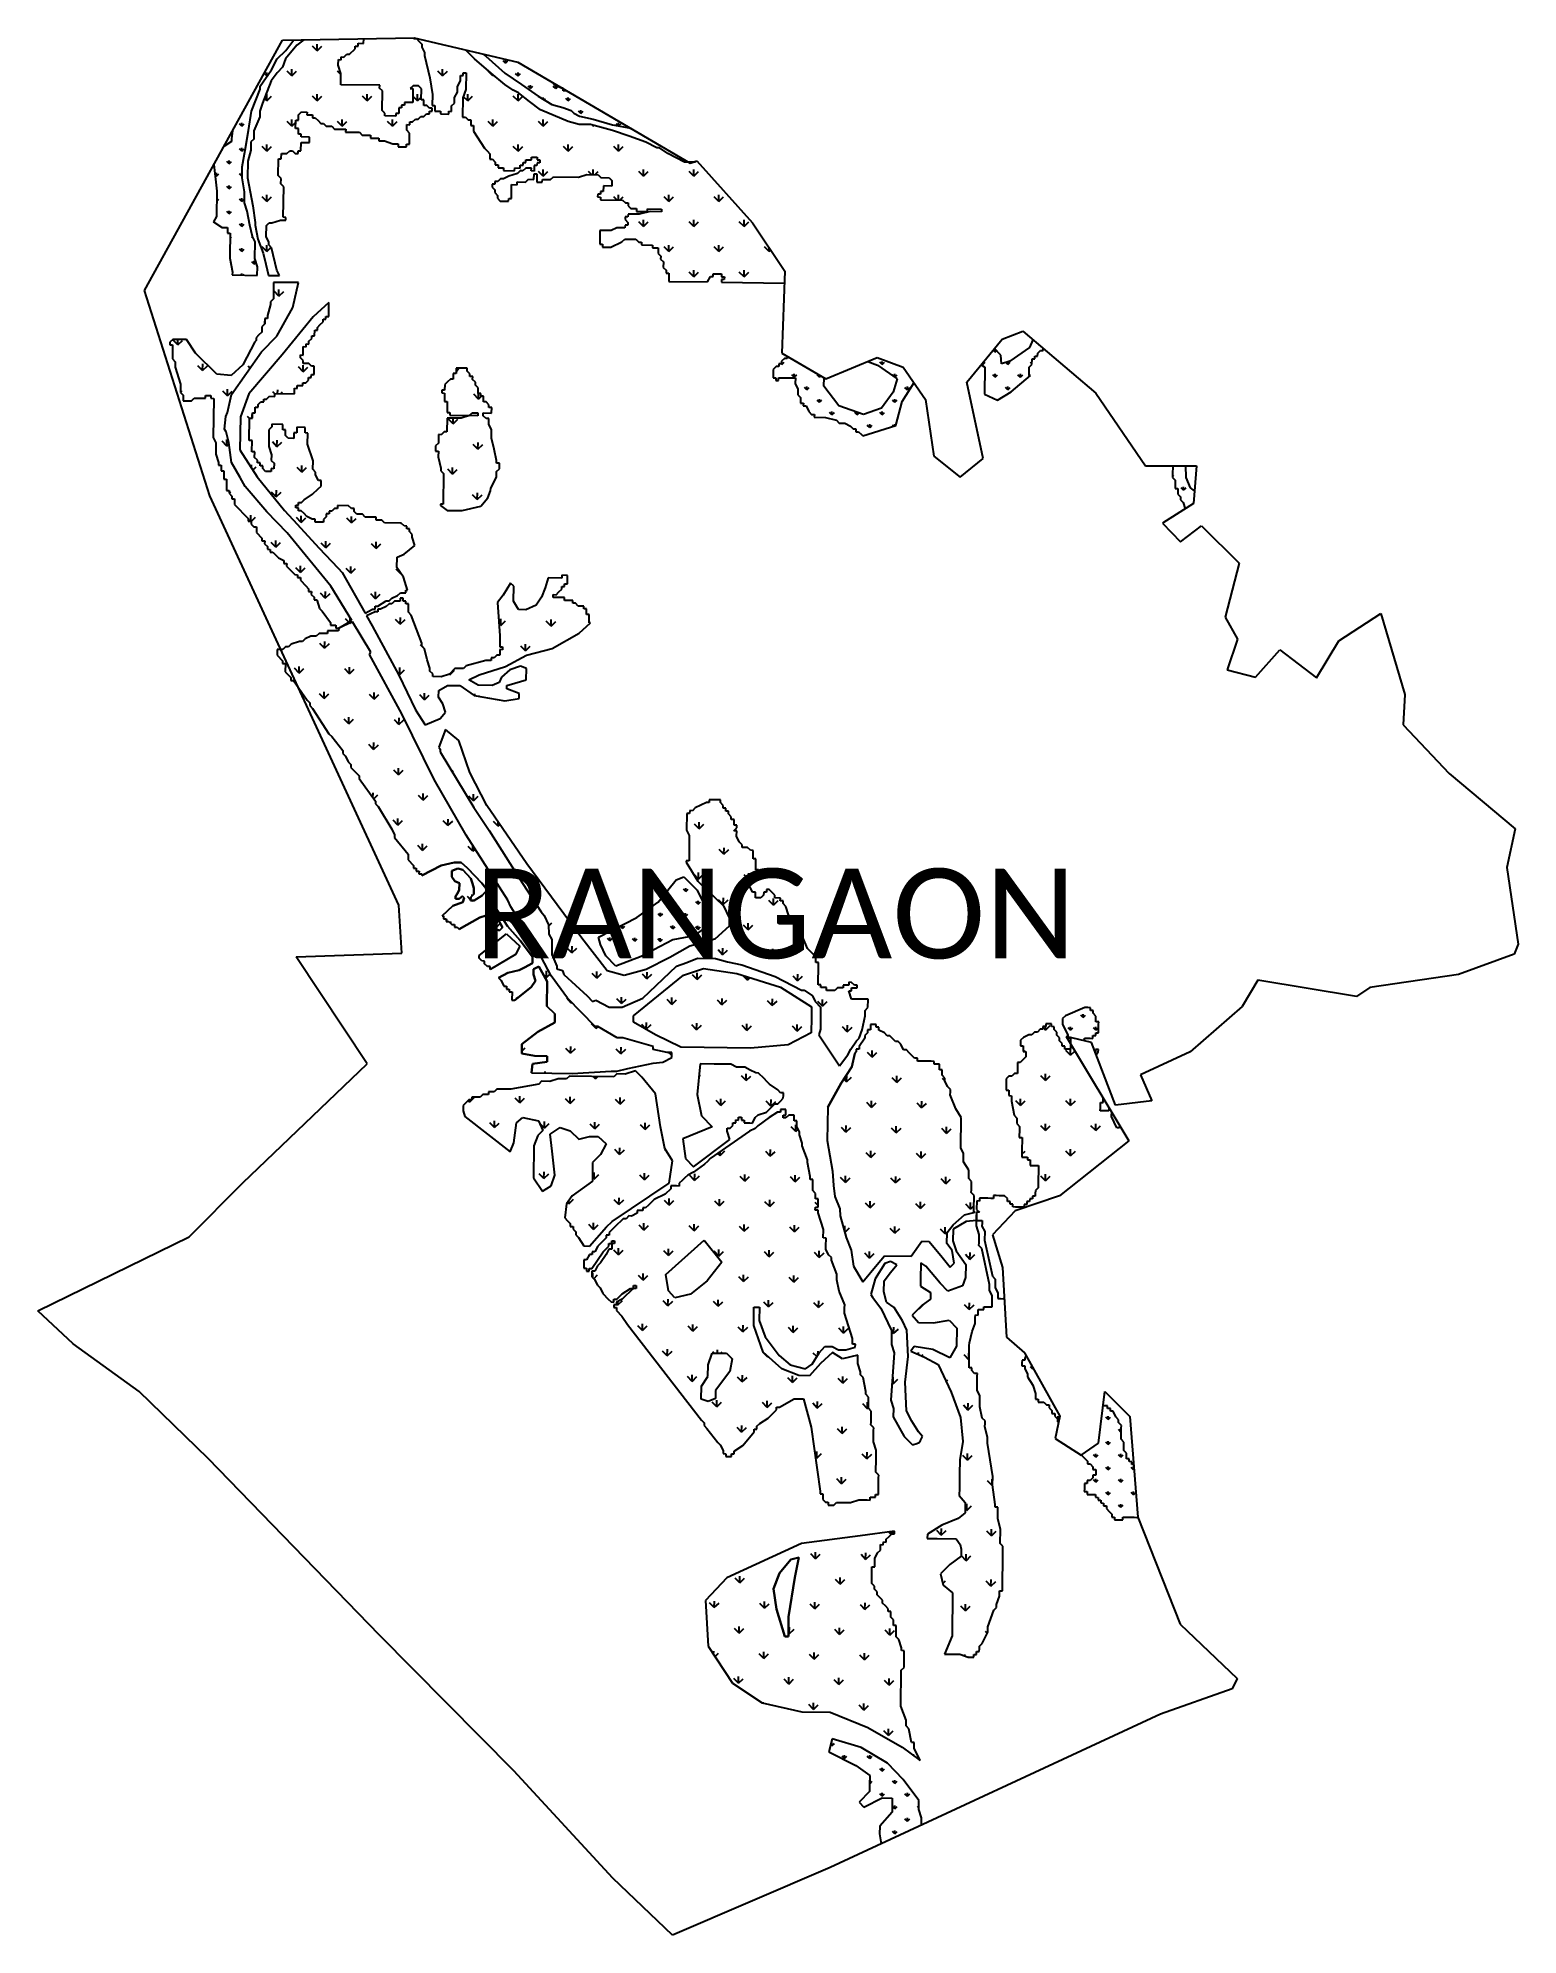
# Model space of a CAD drawing. Header units: metres. Extents: x 265309 to 267425, y 2141467 to 2144180.
import ezdxf

# ---------------------------------------------------------------- set-up
doc = ezdxf.new("R2010")
doc.units = ezdxf.units.M
for name, color, linetype in [('MANGROOVES', 112, 'Continuous'), ('village', 3, 'Continuous'), ('VILLAGE NAME', 250, 'Continuous')]:
    doc.layers.add(name, color=color, linetype=linetype)
doc.styles.add('MtXpl_Calibri', font='calibri.ttf')

msp = doc.modelspace()

# ---------------------------------------------------------------- texts
at = {"layer": 'VILLAGE NAME', "style": 'MtXpl_Calibri'}
msp.add_text('RANGAON', height=128.65, dxfattribs=at).set_placement((265933.7, 2142863.5))

# ---------------------------------------------------------------- linework, layer by layer
at = {"layer": 'MANGROOVES'}
for p, q in [((265663, 2144162.1), (265674.7, 2144177.3)), ((265689, 2144177.6), (265679, 2144169.8)), ((265766.4, 2144168.5), (265766.5, 2144172.5)), ((265766.5, 2144172.5), (265774.4, 2144172.4)), ((265774.4, 2144172.4), (265774.5, 2144178.9)), ((265845.3, 2144180.1), (265846.1, 2144179.3)), ((265846.1, 2144179.3), (265850.1, 2144179.2)), ((265850.1, 2144179.2), (265854, 2144175.2)), ((265854, 2144175.2), (265857.9, 2144171.2)), ((265857.9, 2144171.2), (265857.8, 2144167.2)), ((265642.7, 2144134.6), (265650.9, 2144150.4)), ((265650.9, 2144150.4), (265663, 2144162.1)), ((265662.8, 2144150.2), (265658.6, 2144138.3)), ((265679, 2144169.8), (265662.8, 2144150.2)), ((265738.2, 2144141.1), (265738.3, 2144149.1)), ((265738.3, 2144149.1), (265742.3, 2144149)), ((265742.3, 2144149), (265742.3, 2144153)), ((265742.3, 2144153), (265746.3, 2144152.9)), ((265746.3, 2144152.9), (265750.3, 2144156.8)), ((265750.3, 2144156.8), (265754.3, 2144156.8)), ((265754.3, 2144156.8), (265762.4, 2144164.6)), ((265762.4, 2144164.6), (265762.4, 2144168.6)), ((265762.4, 2144168.6), (265766.4, 2144168.5)), ((265857.8, 2144167.2), (265861.7, 2144159.2)), ((265861.7, 2144159.2), (265861.6, 2144155.2)), ((265861.6, 2144155.2), (265869.1, 2144123.3)), ((265933.1, 2144150.2), (265920.8, 2144162.8)), ((265956.7, 2144129.9), (265933.1, 2144150.2)), ((265945.2, 2144157.1), (265949.1, 2144153.9)), ((265949.1, 2144153.9), (265976.6, 2144129.6)), ((265626.4, 2144111), (265642.7, 2144134.6)), ((265642.4, 2144118.7), (265630, 2144087.1)), ((265650.6, 2144130.5), (265642.4, 2144118.7)), ((265658.6, 2144138.3), (265650.6, 2144130.5)), ((265742, 2144129.1), (265738.2, 2144141.1)), ((265741.7, 2144113.2), (265742, 2144129.1)), ((265869.1, 2144123.3), (265872.7, 2144099.4)), ((265908.7, 2144110.8), (265912.8, 2144118.6)), ((265912.8, 2144118.6), (265912.9, 2144126.6)), ((265912.9, 2144126.6), (265916.9, 2144126.5)), ((265916.9, 2144126.5), (265916.9, 2144130.5)), ((265916.9, 2144130.5), (265920.9, 2144130.5)), ((265920.9, 2144130.5), (265920.6, 2144106.6)), ((265976.3, 2144113.7), (265956.7, 2144129.9)), ((265976.6, 2144129.6), (266000.2, 2144113.4)), ((266044, 2144116.7), (266043.8, 2144116.9)), ((266047.9, 2144112.7), (266044, 2144116.7)), ((265614, 2144075.4), (265626.4, 2144107)), ((265626.4, 2144107), (265626.4, 2144111)), ((265797.4, 2144112.4), (265741.7, 2144113.2)), ((265797.3, 2144108.4), (265797.4, 2144112.4)), ((265801.3, 2144104.4), (265797.3, 2144108.4)), ((265800.8, 2144076.6), (265801.3, 2144104.4)), ((265845.1, 2144111.7), (265841.1, 2144107.8)), ((265841.1, 2144107.8), (265845, 2144107.7)), ((265845, 2144107.7), (265844.7, 2144087.8)), ((265853, 2144111.6), (265845.1, 2144111.7)), ((265857, 2144107.5), (265853, 2144111.6)), ((265856.7, 2144091.6), (265857, 2144107.5)), ((265860.7, 2144091.6), (265856.7, 2144091.6)), ((265860.6, 2144083.6), (265860.7, 2144091.6)), ((265872.7, 2144099.4), (265872.5, 2144083.5)), ((265904.4, 2144087), (265904.5, 2144094.9)), ((265904.5, 2144094.9), (265908.6, 2144102.8)), ((265908.6, 2144102.8), (265908.7, 2144110.8)), ((265916.4, 2144094.7), (265916, 2144066.9)), ((265920.6, 2144106.6), (265916.4, 2144094.7)), ((265988.1, 2144105.6), (265976.3, 2144113.7)), ((265996, 2144101.5), (265988.1, 2144105.6)), ((266011.7, 2144089.3), (265996, 2144101.5)), ((266000.2, 2144113.4), (266023.8, 2144097.1)), ((266023.8, 2144097.1), (266043.5, 2144084.9)), ((266055.8, 2144108.6), (266047.9, 2144112.7)), ((266059.7, 2144108.5), (266055.8, 2144108.6)), ((266059.7, 2144104.5), (266059.7, 2144108.5)), ((266065, 2144104.5), (266059.7, 2144104.5)), ((265609.6, 2144047.6), (265614, 2144075.4)), ((265625.8, 2144067.2), (265617.5, 2144047.5)), ((265625.9, 2144075.2), (265625.8, 2144067.2)), ((265630, 2144087.1), (265625.9, 2144075.2)), ((265677.2, 2144050.6), (265677.4, 2144062.5)), ((265677.4, 2144062.5), (265681.4, 2144062.4)), ((265681.4, 2144062.4), (265681.5, 2144070.4)), ((265681.5, 2144070.4), (265685.5, 2144074.3)), ((265685.5, 2144074.3), (265693.5, 2144074.2)), ((265693.5, 2144074.2), (265693.4, 2144070.2)), ((265693.4, 2144070.2), (265701.3, 2144070.1)), ((265701.3, 2144070.1), (265701.3, 2144066.1)), ((265701.3, 2144066.1), (265705.3, 2144066.1)), ((265705.3, 2144066.1), (265709.2, 2144062)), ((265804.8, 2144072.5), (265800.8, 2144076.6)), ((265804.7, 2144068.6), (265804.8, 2144072.5)), ((265820.6, 2144068.3), (265804.7, 2144068.6)), ((265820.7, 2144072.3), (265820.6, 2144068.3)), ((265824.6, 2144072.2), (265820.7, 2144072.3)), ((265824.7, 2144080.2), (265824.6, 2144072.2)), ((265828.7, 2144080.1), (265824.7, 2144080.2)), ((265828.8, 2144084.1), (265828.7, 2144080.1)), ((265832.8, 2144084), (265828.8, 2144084.1)), ((265844.7, 2144087.8), (265832.8, 2144088)), ((265832.8, 2144088), (265832.8, 2144084)), ((265844.3, 2144060), (265848.4, 2144063.9)), ((265848.4, 2144063.9), (265852.3, 2144063.9)), ((265852.3, 2144063.9), (265856.4, 2144067.8)), ((265856.4, 2144067.8), (265860.3, 2144067.7)), ((265860.3, 2144067.7), (265864.4, 2144071.6)), ((265864.6, 2144083.6), (265860.6, 2144083.6)), ((265864.4, 2144071.6), (265868.4, 2144071.6)), ((265868.5, 2144079.5), (265864.6, 2144083.6)), ((265868.4, 2144071.6), (265868.4, 2144075.6)), ((265868.4, 2144075.6), (265872.4, 2144075.5)), ((265872.4, 2144079.5), (265868.5, 2144079.5)), ((265872.4, 2144075.5), (265872.4, 2144079.5)), ((265872.5, 2144083.5), (265876.5, 2144083.4)), ((265876.5, 2144083.4), (265876.4, 2144075.4)), ((265876.4, 2144075.4), (265884.3, 2144075.3)), ((265884.3, 2144075.3), (265884.3, 2144071.4)), ((265884.3, 2144071.4), (265896.2, 2144071.2)), ((265896.2, 2144071.2), (265896.2, 2144075.2)), ((265896.2, 2144075.2), (265900.2, 2144075.1)), ((265900.2, 2144075.1), (265900.3, 2144083)), ((265900.3, 2144083), (265904.4, 2144087)), ((265916, 2144066.9), (265920, 2144066.8)), ((265920, 2144066.8), (265923.9, 2144062.8)), ((265923.9, 2144062.8), (265927.9, 2144062.8)), ((265927.9, 2144062.8), (265927.7, 2144054.8)), ((266027.5, 2144077.2), (266011.7, 2144089.3)), ((266067, 2144060.7), (266027.5, 2144077.2)), ((266043.5, 2144084.9), (266059.3, 2144080.7)), ((266059.3, 2144080.7), (266071.2, 2144076.5)), ((266071.2, 2144076.5), (266075.1, 2144072.5)), ((266075.1, 2144072.5), (266083, 2144068.4)), ((266083, 2144068.4), (266102.8, 2144064.1)), ((266102.8, 2144064.1), (266130.5, 2144055.8)), ((265586.9, 2144047.4), (265585.5, 2144036)), ((265585.5, 2144036), (265585.5, 2144032)), ((265605.2, 2144019.8), (265609.6, 2144047.6)), ((265617.3, 2144035.6), (265613.3, 2144031.6)), ((265617.5, 2144047.5), (265617.3, 2144035.6)), ((265681.2, 2144050.5), (265677.2, 2144050.6)), ((265681.1, 2144042.6), (265681.2, 2144050.5)), ((265685, 2144042.5), (265681.1, 2144042.6)), ((265685, 2144038.5), (265685, 2144042.5)), ((265696.9, 2144038.3), (265685, 2144038.5)), ((265696.8, 2144030.4), (265696.9, 2144038.3)), ((265709.2, 2144062), (265713.1, 2144058)), ((265713.1, 2144058), (265717.1, 2144057.9)), ((265717.1, 2144057.9), (265721, 2144053.9)), ((265721, 2144053.9), (265728.9, 2144053.8)), ((265728.9, 2144053.8), (265732.9, 2144049.7)), ((265732.9, 2144049.7), (265748.8, 2144049.5)), ((265748.8, 2144049.5), (265748.7, 2144045.5)), ((265748.7, 2144045.5), (265768.6, 2144045.2)), ((265768.6, 2144045.2), (265772.5, 2144041.2)), ((265772.5, 2144041.2), (265784.4, 2144041)), ((265784.4, 2144041), (265784.3, 2144037)), ((265784.3, 2144037), (265796.3, 2144036.9)), ((265796.3, 2144036.9), (265796.2, 2144032.9)), ((265836.2, 2144048.2), (265836.3, 2144056.2)), ((265840.1, 2144044.2), (265836.2, 2144048.2)), ((265836.3, 2144056.2), (265840.3, 2144056.1)), ((265839.9, 2144028.3), (265840.1, 2144044.2)), ((265840.3, 2144056.1), (265840.4, 2144060.1)), ((265840.4, 2144060.1), (265844.3, 2144060)), ((265927.7, 2144054.8), (265931.7, 2144054.7)), ((265931.7, 2144054.7), (265931.6, 2144046.8)), ((265931.6, 2144046.8), (265947.1, 2144022.7)), ((266082.8, 2144056.5), (266067, 2144060.7)), ((266098.7, 2144056.2), (266082.8, 2144056.5)), ((266130.4, 2144047.8), (266098.7, 2144056.2)), ((266154.1, 2144039.5), (266130.4, 2144047.8)), ((266130.5, 2144055.8), (266154.3, 2144051.4)), ((266177.9, 2144031.2), (266154.1, 2144039.5)), ((266154.3, 2144051.4), (266158.1, 2144050)), ((265585.5, 2144032), (265574.5, 2144024.9)), ((265600.9, 2143996), (265605.2, 2144019.8)), ((265613.1, 2144019.7), (265608.9, 2144003.9)), ((265613.3, 2144031.6), (265613.1, 2144019.7)), ((265656.7, 2144007.1), (265656.8, 2144015.1)), ((265656.8, 2144015.1), (265664.7, 2144015)), ((265664.7, 2144015), (265668.8, 2144018.9)), ((265668.8, 2144018.9), (265672.8, 2144018.8)), ((265672.8, 2144018.8), (265676.7, 2144014.8)), ((265676.7, 2144014.8), (265680.6, 2144014.7)), ((265680.6, 2144014.7), (265680.7, 2144018.7)), ((265680.7, 2144018.7), (265684.7, 2144018.6)), ((265684.7, 2144018.6), (265684.9, 2144030.6)), ((265684.9, 2144030.6), (265696.8, 2144030.4)), ((265796.2, 2144032.9), (265804.2, 2144032.8)), ((265804.2, 2144032.8), (265816, 2144028.6)), ((265816, 2144028.6), (265824, 2144028.5)), ((265824, 2144028.5), (265823.9, 2144024.5)), ((265823.9, 2144024.5), (265835.8, 2144024.4)), ((265835.8, 2144024.4), (265835.9, 2144028.3)), ((265835.9, 2144028.3), (265839.9, 2144028.3)), ((265947.1, 2144022.7), (265951.1, 2144018.7)), ((265951.1, 2144018.7), (265955, 2144014.6)), ((265955, 2144014.6), (265954.9, 2144006.7)), ((266014.5, 2144005.8), (266014.5, 2144009.8)), ((266014.5, 2144009.8), (266022.5, 2144009.7)), ((266022.5, 2144009.7), (266022.4, 2144005.7)), ((266193.6, 2144023), (266177.9, 2144031.2)), ((266197.6, 2144023), (266193.6, 2144023)), ((266209.4, 2144014.8), (266197.6, 2144023)), ((266233.1, 2144002.6), (266209.4, 2144014.8)), ((266211.8, 2144023.7), (266211.8, 2144023.7)), ((265560.3, 2143999.3), (265564.5, 2143960.8)), ((265600.6, 2143980.1), (265600.9, 2143996)), ((265608.9, 2144003.9), (265608.6, 2143980)), ((265652.4, 2143983.3), (265652.7, 2144007.2)), ((265656.3, 2143979.3), (265652.4, 2143983.3)), ((265652.7, 2144007.2), (265656.7, 2144007.1)), ((265954.9, 2144006.7), (265958.8, 2144006.6)), ((265958.8, 2144006.6), (265962.7, 2144002.6)), ((265962.7, 2144002.6), (265962.7, 2143998.6)), ((265962.7, 2143998.6), (265966.7, 2143998.6)), ((265966.7, 2143998.6), (265966.6, 2143994.6)), ((265966.6, 2143994.6), (265974.6, 2143994.5)), ((265982.3, 2143982.4), (265974.3, 2143978.6)), ((265974.6, 2143994.5), (265974.5, 2143990.5)), ((265974.5, 2143990.5), (265990.4, 2143990.3)), ((265994.3, 2143986.2), (265982.3, 2143982.4)), ((265990.4, 2143990.3), (265990.5, 2143994.2)), ((265990.5, 2143994.2), (265998.4, 2143994.1)), ((265998.3, 2143990.1), (265994.3, 2143986.2)), ((266002.3, 2143990.1), (265998.3, 2143990.1)), ((265998.4, 2143994.1), (265998.5, 2143998.1)), ((265998.5, 2143998.1), (266002.4, 2143998)), ((266006.4, 2143994), (266002.3, 2143990.1)), ((266002.4, 2143998), (266002.5, 2144002)), ((266002.5, 2144002), (266006.5, 2144001.9)), ((266014.3, 2143993.9), (266006.4, 2143994)), ((266006.5, 2144001.9), (266006.5, 2144005.9)), ((266006.5, 2144005.9), (266014.5, 2144005.8)), ((266014.2, 2143989.9), (266014.3, 2143993.9)), ((266018.2, 2143989.8), (266014.2, 2143989.9)), ((266018, 2143977.9), (266018.2, 2143985.9)), ((266018.3, 2143997.8), (266018.2, 2143989.8)), ((266018.2, 2143985.9), (266022.1, 2143985.8)), ((266022.3, 2143997.7), (266018.3, 2143997.8)), ((266022.1, 2143985.8), (266022, 2143973.9)), ((266022.4, 2144001.7), (266022.3, 2143997.7)), ((266022.4, 2144005.7), (266026.4, 2144005.6)), ((266026.3, 2144001.6), (266022.4, 2144001.7)), ((266026.4, 2144005.6), (266026.3, 2144001.6)), ((266041.9, 2143977.6), (266045.9, 2143981.5)), ((266045.9, 2143981.5), (266081.7, 2143980.9)), ((266081.7, 2143980.9), (266093.7, 2143984.7)), ((266093.7, 2143984.7), (266109.6, 2143984.5)), ((266109.6, 2143984.5), (266113.5, 2143980.5)), ((266249, 2144002.3), (266233.1, 2144002.6)), ((266249, 2144003.7), (266249, 2144002.3)), ((265564.5, 2143960.8), (265564, 2143925)), ((265604.3, 2143960.2), (265600.6, 2143980.1)), ((265604.1, 2143944.3), (265604.3, 2143960.2)), ((265608.6, 2143980), (265612.2, 2143960.1)), ((265612.2, 2143960.1), (265615.9, 2143940.1)), ((265656.1, 2143971.4), (265656.3, 2143979.3)), ((265660.1, 2143967.3), (265656.1, 2143971.4)), ((265659.4, 2143923.6), (265660.1, 2143967.3)), ((265958.3, 2143970.8), (265958.2, 2143966.9)), ((265958.2, 2143966.9), (265962.2, 2143962.8)), ((265962.3, 2143970.8), (265958.3, 2143970.8)), ((265962.2, 2143962.8), (265962.1, 2143958.9)), ((265962.1, 2143958.9), (265966, 2143954.8)), ((265966.3, 2143974.7), (265962.3, 2143974.8)), ((265962.3, 2143974.8), (265962.3, 2143970.8)), ((265966, 2143954.8), (265966, 2143950.8)), ((265970.3, 2143978.6), (265966.3, 2143974.7)), ((265974.3, 2143978.6), (265970.3, 2143978.6)), ((265985.8, 2143950.6), (265986.1, 2143970.4)), ((265986.1, 2143970.4), (265994.1, 2143970.3)), ((265994.1, 2143970.3), (265994.1, 2143974.3)), ((265994.1, 2143974.3), (266006.1, 2143974.1)), ((266006.1, 2143974.1), (266010.1, 2143978)), ((266010.1, 2143978), (266018, 2143977.9)), ((266022, 2143973.9), (266029.9, 2143973.8)), ((266029.9, 2143973.8), (266030, 2143977.7)), ((266030, 2143977.7), (266041.9, 2143977.6)), ((266109.2, 2143956.7), (266109.1, 2143952.7)), ((266113.1, 2143956.6), (266109.2, 2143956.7)), ((266113.2, 2143960.6), (266113.1, 2143956.6)), ((266117.2, 2143960.5), (266113.2, 2143960.6)), ((266113.5, 2143980.5), (266125.4, 2143980.3)), ((266117.3, 2143968.5), (266117.2, 2143960.5)), ((266129.2, 2143968.3), (266117.3, 2143968.5)), ((266125.4, 2143980.3), (266129.3, 2143976.3)), ((266129.3, 2143976.3), (266129.2, 2143968.3)), ((265607.9, 2143932.3), (265604.1, 2143944.3)), ((265611.5, 2143912.4), (265607.9, 2143932.3)), ((265615.9, 2143940.1), (265619.5, 2143916.2)), ((265966, 2143950.8), (265969.9, 2143946.8)), ((265969.9, 2143946.8), (265981.8, 2143946.6)), ((265981.8, 2143946.6), (265981.9, 2143950.6)), ((265981.9, 2143950.6), (265985.8, 2143950.6)), ((266109.1, 2143952.7), (266113.1, 2143952.6)), ((266113.1, 2143952.6), (266113, 2143948.7)), ((266113, 2143948.7), (266144.8, 2143948.2)), ((266144.8, 2143948.2), (266148.7, 2143944.2)), ((266148.7, 2143944.2), (266152.7, 2143944.1)), ((266152.5, 2143928.2), (266152.4, 2143924.2)), ((266168.4, 2143928), (266152.5, 2143928.2)), ((266152.7, 2143944.1), (266152.7, 2143940.1)), ((266152.7, 2143940.1), (266156.6, 2143936.1)), ((266156.6, 2143936.1), (266164.5, 2143936)), ((266164.5, 2143936), (266164.5, 2143932)), ((266164.5, 2143932), (266180.4, 2143931.8)), ((266184.3, 2143931.7), (266168.4, 2143928)), ((266180.4, 2143931.8), (266180.4, 2143935.7)), ((266180.4, 2143935.7), (266200.3, 2143935.4)), ((266200.2, 2143931.5), (266184.3, 2143931.7)), ((266200.3, 2143935.4), (266200.2, 2143931.5)), ((265564, 2143925), (265559.9, 2143917.1)), ((265571.7, 2143909), (265559.9, 2143917.1)), ((265559.9, 2143917.1), (265571.7, 2143909)), ((265571.7, 2143909), (265579.7, 2143908.9)), ((265579.7, 2143908.9), (265579.6, 2143900.9)), ((265579.6, 2143900.9), (265583.5, 2143900.9)), ((265583.5, 2143900.9), (265583.1, 2143869.1)), ((265615.3, 2143896.4), (265611.5, 2143912.4)), ((265619.5, 2143916.2), (265619.5, 2143912.3)), ((265619.5, 2143912.3), (265623.2, 2143892.3)), ((265635.2, 2143896.1), (265635.4, 2143912)), ((265635.4, 2143912), (265639.4, 2143915.9)), ((265639.4, 2143915.9), (265643.4, 2143915.9)), ((265643.4, 2143915.9), (265655.4, 2143919.7)), ((265655.4, 2143919.7), (265663.3, 2143919.6)), ((265663.4, 2143923.5), (265659.4, 2143923.6)), ((265663.3, 2143919.6), (265663.4, 2143923.5)), ((266112.4, 2143904.9), (266112.1, 2143885.1)), ((266128.3, 2143904.7), (266112.4, 2143904.9)), ((266136.3, 2143908.6), (266128.3, 2143904.7)), ((266148.2, 2143908.4), (266136.3, 2143908.6)), ((266148.3, 2143912.4), (266148.2, 2143908.4)), ((266152.2, 2143912.3), (266148.3, 2143912.4)), ((266152.4, 2143924.2), (266148.4, 2143924.3)), ((266148.4, 2143924.3), (266148.4, 2143920.3)), ((266148.4, 2143920.3), (266152.3, 2143916.3)), ((266152.3, 2143916.3), (266152.2, 2143912.3)), ((265619.1, 2143888.4), (265615.3, 2143896.4)), ((265618.8, 2143864.5), (265619.1, 2143888.4)), ((265623.2, 2143892.3), (265630.8, 2143872.3)), ((265639, 2143888.1), (265635.2, 2143896.1)), ((265639, 2143884.1), (265639, 2143888.1)), ((265642.9, 2143880.1), (265639, 2143884.1)), ((265650.3, 2143848.2), (265642.9, 2143880.1)), ((266112.1, 2143885.1), (266116.1, 2143885)), ((266116.1, 2143885), (266116, 2143881)), ((266116, 2143881), (266127.9, 2143880.8)), ((266127.9, 2143880.8), (266143.9, 2143888.6)), ((266143.9, 2143888.6), (266148, 2143892.5)), ((266148, 2143892.5), (266163.9, 2143892.2)), ((266163.9, 2143892.2), (266167.8, 2143888.2)), ((266167.8, 2143888.2), (266171.8, 2143888.1)), ((266171.8, 2143888.1), (266171.7, 2143884.2)), ((266171.7, 2143884.2), (266187.6, 2143883.9)), ((266187.6, 2143883.9), (266187.5, 2143880)), ((266187.5, 2143880), (266195.5, 2143879.8)), ((266195.5, 2143879.8), (266195.4, 2143871.9)), ((265583.1, 2143869.1), (265583, 2143865.1)), ((265583, 2143865.1), (265586.7, 2143845.1)), ((265622.6, 2143852.6), (265618.8, 2143864.5)), ((265622.4, 2143840.6), (265622.6, 2143852.6)), ((265630.8, 2143872.3), (265634.6, 2143856.4)), ((265634.6, 2143856.4), (265638.3, 2143840.4)), ((265654.2, 2143840.2), (265650.3, 2143848.2)), ((266195.4, 2143871.9), (266199.3, 2143867.9)), ((266199.3, 2143867.9), (266199.2, 2143863.9)), ((266199.2, 2143863.9), (266203.2, 2143859.8)), ((266203.2, 2143859.8), (266203, 2143851.9)), ((266203, 2143851.9), (266206.9, 2143847.9)), ((266206.9, 2143847.9), (266206.9, 2143843.9)), ((265586.7, 2143845.1), (265586.6, 2143841.2)), ((265586.6, 2143841.2), (265622.4, 2143840.6)), ((265638.3, 2143840.4), (265654.2, 2143840.2)), ((265645.7, 2143830.6), (265645.4, 2143806.8)), ((265681.5, 2143830.2), (265645.7, 2143830.6)), ((265673, 2143794.5), (265681.5, 2143830.2)), ((266206.9, 2143843.9), (266210.9, 2143843.8)), ((266210.9, 2143843.8), (266210.7, 2143831.9)), ((266210.7, 2143831.9), (266266.3, 2143831.1)), ((266266.3, 2143831.1), (266270.4, 2143839)), ((266270.4, 2143839), (266274.4, 2143838.9)), ((266274.4, 2143838.9), (266274.5, 2143842.9)), ((266274.5, 2143842.9), (266286.4, 2143842.7)), ((266286.3, 2143834.8), (266286.2, 2143830.8)), ((266286.2, 2143830.8), (266376.2, 2143829.4)), ((266286.4, 2143842.7), (266286.3, 2143838.7)), ((266286.3, 2143838.7), (266290.3, 2143838.7)), ((266290.2, 2143834.7), (266286.3, 2143834.8)), ((266290.3, 2143838.7), (266290.2, 2143834.7)), ((265641.3, 2143798.9), (265637.1, 2143783)), ((265645.4, 2143806.8), (265641.3, 2143802.8)), ((265641.3, 2143802.8), (265641.3, 2143798.9)), ((265650.5, 2143753.7), (265673, 2143794.5)), ((265724.9, 2143801.8), (265702.5, 2143781.1)), ((265724.6, 2143781.9), (265724.9, 2143801.8)), ((265628.9, 2143767.2), (265628.8, 2143759.2)), ((265633, 2143771.1), (265628.9, 2143767.2)), ((265633.1, 2143779.1), (265633, 2143775.1)), ((265633, 2143771.1), (265633, 2143775.1)), ((265633, 2143775.1), (265633, 2143771.1)), ((265637, 2143779), (265633.1, 2143779.1)), ((265637.1, 2143783), (265637, 2143779)), ((265702.5, 2143781.1), (265658, 2143726.8)), ((265708.4, 2143762.2), (265708.5, 2143766.2)), ((265708.5, 2143766.2), (265712.5, 2143770.1)), ((265712.5, 2143770.1), (265716.5, 2143774)), ((265716.5, 2143774), (265716.6, 2143778)), ((265716.6, 2143778), (265720.6, 2143777.9)), ((265720.6, 2143777.9), (265720.6, 2143781.9)), ((265720.6, 2143781.9), (265724.6, 2143781.9)), ((265497.4, 2143745), (265497.3, 2143741)), ((265497.3, 2143741), (265501.3, 2143741)), ((265501.4, 2143748.9), (265497.4, 2143745)), ((265501.4, 2143748.9), (265497.4, 2143745)), ((265501.3, 2143741), (265501, 2143721.1)), ((265517.3, 2143748.7), (265501.4, 2143748.9)), ((265521.3, 2143748.7), (265517.3, 2143748.7)), ((265534.1, 2143729.5), (265521.3, 2143748.7)), ((265521.3, 2143748.7), (265521.3, 2143748.7)), ((265618.7, 2143745.4), (265601.7, 2143712.5)), ((265620.7, 2143747.4), (265618.7, 2143745.4)), ((265620.8, 2143751.4), (265620.7, 2143747.4)), ((265624.8, 2143755.3), (265620.8, 2143751.4)), ((265628.8, 2143759.2), (265624.8, 2143755.3)), ((265628.5, 2143731.4), (265650.5, 2143753.7)), ((265688.1, 2143726.6), (265688.2, 2143738.6)), ((265688.2, 2143738.6), (265692.2, 2143738.5)), ((265692.2, 2143738.5), (265692.3, 2143742.5)), ((265692.3, 2143742.5), (265696.3, 2143742.4)), ((265696.3, 2143746.4), (265700.3, 2143750.4)), ((265696.3, 2143742.4), (265696.3, 2143746.4)), ((265700.3, 2143750.4), (265700.4, 2143754.3)), ((265700.4, 2143754.3), (265704.4, 2143754.3)), ((265704.4, 2143754.3), (265704.5, 2143762.2)), ((265704.5, 2143762.2), (265708.4, 2143762.2)), ((266726.5, 2143737.2), (266698.4, 2143717.7)), ((266731.6, 2143748.2), (266726.5, 2143737.2)), ((265501, 2143721.1), (265505, 2143717)), ((265505, 2143717), (265504.9, 2143709.1)), ((265564.4, 2143699.4), (265534.1, 2143729.5)), ((265601.7, 2143712.5), (265585.2, 2143697.4)), ((265585.3, 2143670.1), (265628.5, 2143731.4)), ((265658, 2143726.8), (265610.3, 2143671.1)), ((265684.1, 2143722.7), (265684.1, 2143726.7)), ((265684.1, 2143726.7), (265688.1, 2143726.6)), ((265688, 2143718.7), (265684.1, 2143722.7)), ((265687.9, 2143714.7), (265688, 2143718.7)), ((265695.9, 2143714.6), (265687.9, 2143714.7)), ((265699.8, 2143710.6), (265695.9, 2143714.6)), ((265703.8, 2143710.5), (265699.8, 2143710.6)), ((265703.6, 2143698.6), (265703.8, 2143710.5)), ((266364.2, 2143710), (266360.1, 2143706.1)), ((266368.2, 2143710), (266364.2, 2143710)), ((266372.2, 2143713.9), (266368.2, 2143714)), ((266368.2, 2143714), (266368.2, 2143710)), ((266376.3, 2143721.8), (266372.2, 2143717.9)), ((266372.2, 2143717.9), (266372.2, 2143713.9)), ((266380.2, 2143721.8), (266376.3, 2143721.8)), ((266380.3, 2143725), (266380.2, 2143721.8)), ((266495.4, 2143717.3), (266509.4, 2143712.1)), ((266509.4, 2143712.1), (266537.5, 2143692.6)), ((266657.7, 2143712.8), (266662.9, 2143709.3)), ((266657.7, 2143712.8), (266662.9, 2143709.3)), ((266685.7, 2143726.6), (266676.6, 2143735.8)), ((266686.5, 2143713.9), (266685.7, 2143726.6)), ((266698.4, 2143717.7), (266686.5, 2143713.9)), ((266726.2, 2143709.4), (266730.2, 2143713.3)), ((266730.2, 2143713.3), (266730.3, 2143721.3)), ((266730.3, 2143721.3), (266734.3, 2143721.2)), ((266734.3, 2143721.2), (266734.3, 2143725.2)), ((266734.3, 2143725.2), (266738.3, 2143725.1)), ((266738.3, 2143725.1), (266738.4, 2143729.1)), ((266738.4, 2143729.1), (266742.4, 2143733)), ((266742.4, 2143733), (266746.4, 2143733)), ((266746.4, 2143733), (266746.4, 2143735.7)), ((265504.9, 2143709.1), (265512.5, 2143685.1)), ((265512.5, 2143685.1), (265512.4, 2143673.2)), ((265585.2, 2143697.4), (265564.4, 2143699.4)), ((265679.5, 2143679), (265679.6, 2143683)), ((265679.6, 2143683), (265687.5, 2143682.9)), ((265687.5, 2143682.9), (265687.6, 2143686.9)), ((265687.6, 2143686.9), (265691.6, 2143686.8)), ((265691.6, 2143686.8), (265695.6, 2143690.7)), ((265695.6, 2143690.7), (265695.6, 2143694.7)), ((265695.6, 2143694.7), (265699.6, 2143694.7)), ((265699.6, 2143694.7), (265699.7, 2143698.6)), ((265699.7, 2143698.6), (265703.6, 2143698.6)), ((265890.4, 2143684.3), (265890.3, 2143676.3)), ((265894.5, 2143688.2), (265890.4, 2143684.3)), ((265898.5, 2143692.1), (265894.5, 2143688.2)), ((265902.5, 2143692.1), (265898.5, 2143692.1)), ((265902.6, 2143700), (265902.5, 2143692.1)), ((265906.6, 2143700), (265902.6, 2143700)), ((265906.7, 2143707.9), (265906.6, 2143700)), ((265922.6, 2143707.7), (265906.7, 2143707.9)), ((265922.5, 2143703.7), (265922.6, 2143707.7)), ((265926.4, 2143699.7), (265922.5, 2143703.7)), ((265926.4, 2143695.7), (265926.4, 2143699.7)), ((265930.4, 2143695.7), (265926.4, 2143695.7)), ((265930.3, 2143691.7), (265930.4, 2143695.7)), ((265934.2, 2143687.7), (265930.3, 2143691.7)), ((265934.2, 2143683.7), (265934.2, 2143687.7)), ((265938.1, 2143679.7), (265934.2, 2143683.7)), ((266360.1, 2143706.1), (266360, 2143694.2)), ((266360, 2143694.2), (266364, 2143694.1)), ((266364, 2143694.1), (266363.9, 2143690.1)), ((266363.9, 2143690.1), (266367.9, 2143690.1)), ((266367.9, 2143690.1), (266367.9, 2143694.1)), ((266367.9, 2143694.1), (266391.8, 2143693.8)), ((266391.8, 2143693.8), (266391.7, 2143685.8)), ((266391.7, 2143685.8), (266395.6, 2143677.8)), ((266432.6, 2143682.2), (266432.8, 2143694.1)), ((266537.5, 2143692.6), (266531.8, 2143673.6)), ((266544.4, 2143660.3), (266561.5, 2143687.2)), ((266544.4, 2143660.3), (266561.5, 2143687.2)), ((266662.9, 2143709.3), (266662.4, 2143670.6)), ((266662.9, 2143709.3), (266662.4, 2143670.6)), ((266700.3, 2143673.8), (266728, 2143697.4)), ((266700.3, 2143673.8), (266728, 2143697.4)), ((266726, 2143697.4), (266726.2, 2143709.4)), ((266728, 2143697.4), (266726, 2143697.4)), ((265512.4, 2143673.2), (265516.3, 2143669.2)), ((265516.3, 2143669.2), (265516.2, 2143661.2)), ((265516.2, 2143661.2), (265528.1, 2143661)), ((265528.1, 2143661), (265532.2, 2143665)), ((265532.2, 2143665), (265548.1, 2143664.8)), ((265548.1, 2143664.8), (265548.1, 2143668.7)), ((265548.1, 2143668.7), (265556.1, 2143668.6)), ((265556.1, 2143668.6), (265556, 2143664.7)), ((265556, 2143664.7), (265560, 2143664.6)), ((265560, 2143664.6), (265559.3, 2143608.9)), ((265579.6, 2143644.5), (265585.3, 2143670.1)), ((265610.3, 2143671.1), (265598.2, 2143638.3)), ((265623.5, 2143655.8), (265627.6, 2143659.8)), ((265623.5, 2143651.9), (265623.5, 2143655.8)), ((265627.6, 2143659.8), (265631.5, 2143659.7)), ((265631.5, 2143659.7), (265631.6, 2143663.7)), ((265631.6, 2143663.7), (265635.6, 2143663.6)), ((265635.6, 2143663.6), (265639.6, 2143667.6)), ((265639.6, 2143667.6), (265647.6, 2143667.5)), ((265647.6, 2143667.5), (265647.6, 2143671.5)), ((265647.6, 2143671.5), (265675.4, 2143671.1)), ((265675.4, 2143671.1), (265675.6, 2143679.1)), ((265675.6, 2143679.1), (265679.5, 2143679)), ((265886.4, 2143676.4), (265886.3, 2143672.4)), ((265886.3, 2143672.4), (265890.3, 2143672.3)), ((265890.3, 2143676.3), (265886.4, 2143676.4)), ((265890.3, 2143672.3), (265890.1, 2143660.4)), ((265890.1, 2143660.4), (265894.1, 2143660.3)), ((265894.1, 2143660.3), (265893.9, 2143644.4)), ((265938, 2143671.7), (265938.1, 2143679.7)), ((265942, 2143671.7), (265938, 2143671.7)), ((265941.9, 2143667.7), (265942, 2143671.7)), ((265945.9, 2143667.6), (265941.9, 2143667.7)), ((265945.8, 2143659.7), (265945.9, 2143667.6)), ((265949.8, 2143659.6), (265945.8, 2143659.7)), ((265953.7, 2143655.6), (265949.8, 2143659.6)), ((265953.7, 2143651.6), (265953.7, 2143655.6)), ((266395.6, 2143677.8), (266395.5, 2143669.8)), ((266395.5, 2143669.8), (266399.4, 2143665.8)), ((266399.4, 2143665.8), (266399.3, 2143657.8)), ((266399.3, 2143657.8), (266403.3, 2143657.8)), ((266403.3, 2143657.8), (266403.2, 2143653.8)), ((266454.1, 2143654.1), (266432.6, 2143682.2)), ((266531.8, 2143673.6), (266515.1, 2143650.6)), ((266535.3, 2143625.8), (266544.4, 2143660.3)), ((266535.3, 2143625.8), (266544.4, 2143660.3)), ((266662.4, 2143670.6), (266681, 2143662.2)), ((266662.4, 2143670.6), (266681, 2143662.2)), ((266681, 2143662.2), (266700.3, 2143673.8)), ((266681, 2143662.2), (266700.3, 2143673.8)), ((265575.3, 2143620.7), (265577.6, 2143638.5)), ((265577.6, 2143638.5), (265579.6, 2143644.5)), ((265598.2, 2143638.3), (265597.6, 2143590.9)), ((265610.9, 2143604.3), (265611.3, 2143636.1)), ((265611.3, 2143636.1), (265615.3, 2143636.1)), ((265615.3, 2143636.1), (265615.4, 2143644)), ((265615.4, 2143644), (265619.4, 2143644)), ((265619.4, 2143644), (265619.5, 2143651.9)), ((265619.5, 2143651.9), (265623.5, 2143651.9)), ((265893.8, 2143636.5), (265893.6, 2143616.6)), ((265913.7, 2143636.2), (265893.8, 2143636.5)), ((265893.9, 2143644.4), (265897.9, 2143644.4)), ((265897.9, 2143644.4), (265897.8, 2143640.4)), ((265897.8, 2143640.4), (265925.7, 2143640)), ((265925.7, 2143640), (265913.7, 2143636.2)), ((265925.7, 2143640), (265929.7, 2143644)), ((265937.6, 2143639.9), (265925.7, 2143640)), ((265929.7, 2143644), (265937.7, 2143643.9)), ((265937.7, 2143643.9), (265937.6, 2143639.9)), ((265945.6, 2143639.8), (265945.6, 2143643.8)), ((265945.6, 2143643.8), (265957.5, 2143643.6)), ((265949.5, 2143635.8), (265945.6, 2143639.8)), ((265953.5, 2143635.7), (265949.5, 2143635.8)), ((265953.4, 2143627.7), (265953.5, 2143635.7)), ((265957.7, 2143651.6), (265953.7, 2143651.6)), ((265957.5, 2143643.6), (265957.7, 2143651.6)), ((266403.2, 2143653.8), (266407.2, 2143653.8)), ((266407.2, 2143653.8), (266411.1, 2143645.8)), ((266411.1, 2143645.8), (266415, 2143641.7)), ((266415, 2143641.7), (266419, 2143641.7)), ((266419, 2143641.7), (266418.9, 2143637.7)), ((266418.9, 2143637.7), (266434.9, 2143637.5)), ((266434.9, 2143637.5), (266450.7, 2143633.3)), ((266450.7, 2143633.3), (266454.6, 2143629.3)), ((266489.5, 2143641.8), (266454.1, 2143654.1)), ((266454.6, 2143629.3), (266462.6, 2143629.2)), ((266462.6, 2143629.2), (266470.5, 2143625.1)), ((266515.1, 2143650.6), (266489.5, 2143641.8)), ((265559.3, 2143608.9), (265563.2, 2143600.9)), ((265578, 2143616.6), (265575.3, 2143620.7)), ((265581.7, 2143601.5), (265578, 2143616.6)), ((265585.7, 2143572.7), (265581.7, 2143601.5)), ((265614.9, 2143604.2), (265610.9, 2143604.3)), ((265614.7, 2143588.3), (265614.9, 2143604.2)), ((265639, 2143619.8), (265638.7, 2143596)), ((265643, 2143623.8), (265639, 2143619.8)), ((265643.1, 2143627.7), (265643, 2143623.8)), ((265659, 2143627.5), (265643.1, 2143627.7)), ((265658.9, 2143619.6), (265659, 2143627.5)), ((265662.9, 2143619.5), (265658.9, 2143619.6)), ((265662.8, 2143611.6), (265662.9, 2143619.5)), ((265666.7, 2143607.5), (265662.8, 2143611.6)), ((265674.6, 2143607.4), (265666.7, 2143607.5)), ((265674.7, 2143615.4), (265674.6, 2143607.4)), ((265678.7, 2143615.3), (265674.7, 2143615.4)), ((265678.8, 2143623.3), (265678.7, 2143615.3)), ((265690.7, 2143623.2), (265678.8, 2143623.3)), ((265690.6, 2143615.2), (265690.7, 2143623.2)), ((265694.6, 2143615.1), (265690.6, 2143615.2)), ((265694.4, 2143599.2), (265694.6, 2143615.1)), ((265881.6, 2143612.8), (265881.4, 2143600.8)), ((265885.5, 2143612.7), (265881.6, 2143612.8)), ((265889.6, 2143616.6), (265885.5, 2143612.7)), ((265893.6, 2143616.6), (265889.6, 2143616.6)), ((265957.2, 2143619.7), (265953.4, 2143627.7)), ((265957.1, 2143607.8), (265957.2, 2143619.7)), ((265960.9, 2143591.8), (265957.1, 2143607.8)), ((266470.5, 2143625.1), (266474.4, 2143621.1)), ((266474.4, 2143621.1), (266478.4, 2143621)), ((266478.4, 2143621), (266478.4, 2143617)), ((266478.4, 2143617), (266482.3, 2143617)), ((266482.3, 2143617), (266486.3, 2143613)), ((266486.3, 2143613), (266488.2, 2143611)), ((266488.2, 2143611), (266535.3, 2143625.8)), ((266488.2, 2143611), (266535.3, 2143625.8)), ((265563.2, 2143600.9), (265563, 2143585)), ((265563, 2143585), (265566.8, 2143573)), ((265597.6, 2143590.9), (265622.2, 2143552.4)), ((265618.7, 2143588.3), (265614.7, 2143588.3)), ((265618.6, 2143580.3), (265618.7, 2143588.3)), ((265622.5, 2143576.3), (265618.6, 2143580.3)), ((265622.5, 2143572.3), (265622.5, 2143576.3)), ((265638.7, 2143596), (265642.5, 2143584)), ((265642.5, 2143584), (265642.4, 2143576)), ((265642.4, 2143576), (265646.3, 2143572)), ((265702.1, 2143575.3), (265694.4, 2143599.2)), ((265701.9, 2143563.3), (265702.1, 2143575.3)), ((265877.4, 2143596.9), (265877.3, 2143588.9)), ((265877.3, 2143588.9), (265881.3, 2143588.9)), ((265881.4, 2143600.8), (265877.4, 2143596.9)), ((265881.3, 2143588.9), (265881.2, 2143580.9)), ((265881.2, 2143580.9), (265884.9, 2143565)), ((265964.6, 2143575.9), (265960.9, 2143591.8)), ((265964.6, 2143571.9), (265964.6, 2143575.9)), ((265566.8, 2143573), (265566.7, 2143569)), ((265566.7, 2143569), (265570.7, 2143569)), ((265570.7, 2143569), (265570.6, 2143561)), ((265570.6, 2143561), (265574.6, 2143561)), ((265574.6, 2143561), (265574.4, 2143549)), ((265574.4, 2143549), (265578.4, 2143549)), ((265578.4, 2143549), (265578.2, 2143533.1)), ((265597.9, 2143551.4), (265585.7, 2143572.7)), ((265605.2, 2143538.6), (265597.9, 2143551.4)), ((265622.2, 2143552.4), (265661.4, 2143504.2)), ((265626.4, 2143572.3), (265622.5, 2143572.3)), ((265626.4, 2143568.3), (265626.4, 2143572.3)), ((265630.4, 2143568.2), (265626.4, 2143568.3)), ((265630.3, 2143564.2), (265630.4, 2143568.2)), ((265634.2, 2143560.2), (265630.3, 2143564.2)), ((265642.2, 2143560.1), (265634.2, 2143560.2)), ((265642.3, 2143564.1), (265642.2, 2143560.1)), ((265646.2, 2143564), (265642.3, 2143564.1)), ((265646.3, 2143572), (265646.2, 2143564)), ((265705.8, 2143559.3), (265701.9, 2143563.3)), ((265705.8, 2143555.3), (265705.8, 2143559.3)), ((265709.7, 2143547.3), (265705.8, 2143555.3)), ((265713.6, 2143547.3), (265709.7, 2143547.3)), ((265713.5, 2143539.3), (265713.6, 2143547.3)), ((265884.9, 2143565), (265884.9, 2143561)), ((265884.9, 2143561), (265888.8, 2143557)), ((265888.8, 2143557), (265888.3, 2143513.2)), ((265956.2, 2143536.2), (265964.3, 2143552)), ((265964.3, 2143552), (265964.4, 2143560)), ((265964.4, 2143560), (265968.5, 2143563.9)), ((265968.6, 2143571.9), (265964.6, 2143571.9)), ((265968.5, 2143563.9), (265968.6, 2143571.9)), ((266931.1, 2143555.6), (266931, 2143551.6)), ((266931, 2143551.6), (266935, 2143547.5)), ((266931.7, 2143568.2), (266931.1, 2143555.6)), ((266931.7, 2143568.2), (266931.1, 2143555.6)), ((266935, 2143547.5), (266934.8, 2143535.6)), ((266950.8, 2143551.5), (266950.2, 2143568.3)), ((266957, 2143536.8), (266950.8, 2143551.5)), ((265578.2, 2143533.1), (265582.2, 2143533)), ((265582.2, 2143533), (265582.1, 2143529.1)), ((265582.1, 2143529.1), (265586.1, 2143525)), ((265586.1, 2143525), (265586, 2143521)), ((265586, 2143521), (265590, 2143521)), ((265590, 2143521), (265589.9, 2143513)), ((265636, 2143502.2), (265605.2, 2143538.6)), ((265685.4, 2143515.8), (265689.4, 2143519.7)), ((265689.4, 2143519.7), (265701.5, 2143527.5)), ((265701.5, 2143527.5), (265709.5, 2143535.4)), ((265709.5, 2143535.4), (265713.5, 2143539.3)), ((265942.2, 2143510.4), (265952, 2143522.3)), ((265952, 2143522.3), (265956.1, 2143532.2)), ((265956.1, 2143532.2), (265956.2, 2143536.2)), ((266934.8, 2143535.6), (266938.8, 2143535.6)), ((266938.8, 2143535.6), (266938.7, 2143527.6)), ((266938.7, 2143527.6), (266942.6, 2143523.6)), ((266942.6, 2143523.6), (266942.6, 2143519.6)), ((266962.6, 2143532.2), (266957, 2143536.8)), ((265589.9, 2143513), (265609.5, 2143492.9)), ((265609.5, 2143492.9), (265609.5, 2143488.9)), ((265664.9, 2143472.3), (265636, 2143502.2)), ((265661.4, 2143504.2), (265679.4, 2143484.5)), ((265677.3, 2143507.9), (265677.4, 2143511.9)), ((265681.3, 2143507.9), (265677.3, 2143507.9)), ((265677.4, 2143511.9), (265681.4, 2143511.9)), ((265681.3, 2143503.9), (265681.3, 2143507.9)), ((265685.2, 2143503.9), (265681.3, 2143503.9)), ((265681.4, 2143511.9), (265681.4, 2143515.8)), ((265681.4, 2143515.8), (265685.4, 2143515.8)), ((265689.2, 2143499.8), (265685.2, 2143503.9)), ((265693.1, 2143495.8), (265689.2, 2143499.8)), ((265701, 2143491.7), (265693.1, 2143495.8)), ((265720.9, 2143495.4), (265716.9, 2143491.5)), ((265721, 2143499.4), (265720.9, 2143495.4)), ((265725, 2143499.4), (265721, 2143499.4)), ((265729, 2143503.3), (265725, 2143503.3)), ((265725, 2143503.3), (265725, 2143499.4)), ((265733, 2143507.2), (265729, 2143503.3)), ((265737, 2143507.2), (265733, 2143507.2)), ((265737.1, 2143511.2), (265737, 2143507.2)), ((265753, 2143510.9), (265737.1, 2143511.2)), ((265756.9, 2143506.9), (265753, 2143510.9)), ((265760.9, 2143506.9), (265756.9, 2143506.9)), ((265760.8, 2143502.9), (265760.9, 2143506.9)), ((265764.7, 2143498.9), (265760.8, 2143502.9)), ((265772.7, 2143498.8), (265764.7, 2143498.9)), ((265776.6, 2143494.7), (265772.7, 2143498.8)), ((265792.5, 2143494.5), (265776.6, 2143494.7)), ((265792.5, 2143490.5), (265792.5, 2143494.5)), ((265884.3, 2143513.2), (265884.2, 2143511.3)), ((265884.2, 2143511.3), (265893.8, 2143504.4)), ((265888.3, 2143513.2), (265884.3, 2143513.2)), ((265893.8, 2143504.4), (265915.2, 2143504.1)), ((265915.2, 2143504.1), (265942.2, 2143510.4)), ((266942.6, 2143519.6), (266946.5, 2143515.6)), ((266946.5, 2143515.6), (266949.3, 2143506.7)), ((265609.5, 2143488.9), (265613.4, 2143488.9)), ((265613.4, 2143488.9), (265613.4, 2143484.9)), ((265613.4, 2143484.9), (265617.3, 2143480.9)), ((265617.3, 2143480.9), (265621.3, 2143480.8)), ((265621.3, 2143480.8), (265621.2, 2143472.8)), ((265621.2, 2143472.8), (265629, 2143464.8)), ((265727.6, 2143395.9), (265664.9, 2143472.3)), ((265679.4, 2143484.5), (265710.5, 2143450.7)), ((265705, 2143491.7), (265701, 2143491.7)), ((265704.9, 2143487.7), (265705, 2143491.7)), ((265716.9, 2143487.5), (265704.9, 2143487.7)), ((265716.9, 2143491.5), (265716.9, 2143487.5)), ((265800.4, 2143490.4), (265792.5, 2143490.5)), ((265804.4, 2143486.4), (265800.4, 2143490.4)), ((265828.2, 2143486.1), (265804.4, 2143486.4)), ((265832.2, 2143482.1), (265828.2, 2143486.1)), ((265836.1, 2143482), (265832.2, 2143482.1)), ((265836.1, 2143478.1), (265836.1, 2143482)), ((265840.1, 2143478), (265836.1, 2143478.1)), ((265840, 2143474), (265840.1, 2143478)), ((265843.9, 2143470), (265840, 2143474)), ((265843.9, 2143466), (265843.9, 2143470)), ((265847.7, 2143454), (265843.9, 2143466)), ((265629, 2143464.8), (265629, 2143460.8)), ((265629, 2143460.8), (265633, 2143460.8)), ((265633, 2143460.8), (265632.9, 2143456.8)), ((265632.9, 2143456.8), (265636.9, 2143452.8)), ((265636.9, 2143452.8), (265636.8, 2143448.8)), ((265636.8, 2143448.8), (265640.8, 2143448.7)), ((265640.8, 2143448.7), (265640.7, 2143444.7)), ((265640.7, 2143444.7), (265644.7, 2143444.7)), ((265644.7, 2143444.7), (265648.6, 2143440.7)), ((265648.6, 2143440.7), (265652.6, 2143436.6)), ((265710.5, 2143450.7), (265737.9, 2143421.6)), ((265822.3, 2143437.4), (265832.5, 2143441.6)), ((265832.5, 2143441.6), (265847.7, 2143454)), ((265652.6, 2143436.6), (265660.5, 2143432.6)), ((265660.5, 2143432.6), (265660.4, 2143428.6)), ((265660.4, 2143428.6), (265664.4, 2143428.5)), ((265664.4, 2143428.5), (265664.3, 2143424.5)), ((265664.3, 2143424.5), (265668.3, 2143420.5)), ((265668.3, 2143420.5), (265676.1, 2143412.5)), ((265676.1, 2143412.5), (265680.1, 2143412.4)), ((265680.1, 2143412.4), (265680, 2143408.4)), ((265737.9, 2143421.6), (265743.8, 2143415.6)), ((265743.8, 2143415.6), (265776.5, 2143357.4)), ((265822.1, 2143422.6), (265822.3, 2143437.4)), ((265831.4, 2143408.8), (265822.1, 2143422.6)), ((266066, 2143411.5), (266058, 2143411.6)), ((266058, 2143411.6), (266058, 2143407.6)), ((266065.8, 2143399.5), (266066, 2143411.5)), ((265680, 2143408.4), (265684, 2143408.4)), ((265684, 2143408.4), (265684, 2143404.4)), ((265684, 2143404.4), (265691.8, 2143396.3)), ((265691.8, 2143396.3), (265695.7, 2143392.3)), ((265695.7, 2143392.3), (265695.7, 2143388.3)), ((265695.7, 2143388.3), (265699.7, 2143388.3)), ((265699.7, 2143388.3), (265699.6, 2143384.3)), ((265699.6, 2143384.3), (265703.6, 2143380.3)), ((265757.5, 2143346.7), (265727.6, 2143395.9)), ((265822.9, 2143382.7), (265827, 2143386.7)), ((265827, 2143386.7), (265834.9, 2143386.6)), ((265837, 2143390.5), (265831.4, 2143408.8)), ((265834.9, 2143386.6), (265835, 2143390.5)), ((265835, 2143390.5), (265837, 2143390.5)), ((265984.7, 2143400.3), (265974.2, 2143383.1)), ((265989.1, 2143395.9), (265984.7, 2143400.3)), ((265988.8, 2143374.4), (265989.1, 2143395.9)), ((266034, 2143393.6), (266029, 2143380.4)), ((266038.1, 2143407.8), (266034, 2143393.6)), ((266058, 2143407.6), (266038.1, 2143407.8)), ((266049.7, 2143383.8), (266053.7, 2143387.7)), ((266053.7, 2143387.7), (266057.8, 2143391.7)), ((266057.8, 2143391.7), (266057.8, 2143395.6)), ((266057.8, 2143395.6), (266061.8, 2143395.6)), ((266061.8, 2143395.6), (266061.8, 2143399.6)), ((266061.8, 2143399.6), (266065.8, 2143399.5)), ((265703.6, 2143380.3), (265703.5, 2143376.3)), ((265703.5, 2143376.3), (265707.5, 2143376.3)), ((265707.5, 2143376.3), (265711.3, 2143364.3)), ((265711.3, 2143364.3), (265715.2, 2143360.2)), ((265715.2, 2143360.2), (265727, 2143344.2)), ((265776.5, 2143357.4), (265786.9, 2143363.3)), ((265790.8, 2143359.3), (265778.5, 2143353.8)), ((265786.9, 2143363.3), (265790.9, 2143363.2)), ((265794.8, 2143359.2), (265790.8, 2143359.3)), ((265790.9, 2143363.2), (265790.9, 2143367.2)), ((265790.9, 2143367.2), (265794.9, 2143367.2)), ((265798.8, 2143363.1), (265794.8, 2143363.2)), ((265794.8, 2143363.2), (265794.8, 2143359.2)), ((265794.9, 2143367.2), (265806.9, 2143375)), ((265806.8, 2143367), (265798.8, 2143363.1)), ((265810.8, 2143370.9), (265806.8, 2143367)), ((265806.9, 2143375), (265810.9, 2143374.9)), ((265814.8, 2143370.9), (265810.8, 2143370.9)), ((265810.9, 2143374.9), (265814.9, 2143378.9)), ((265818.8, 2143374.8), (265814.8, 2143370.9)), ((265814.9, 2143378.9), (265822.9, 2143382.7)), ((265826.8, 2143374.7), (265818.8, 2143374.8)), ((265826.9, 2143378.7), (265826.8, 2143374.7)), ((265830.8, 2143378.7), (265826.9, 2143378.7)), ((265830.8, 2143374.7), (265830.8, 2143378.7)), ((265834.8, 2143374.6), (265830.8, 2143374.7)), ((265834.7, 2143370.6), (265834.8, 2143374.6)), ((265838.7, 2143370.6), (265834.7, 2143370.6)), ((265838.5, 2143358.7), (265838.7, 2143370.6)), ((265842.5, 2143354.6), (265838.5, 2143358.7)), ((265974.2, 2143383.1), (265966, 2143372.9)), ((265966, 2143372.9), (265969.4, 2143325.2)), ((265996, 2143362.5), (265988.8, 2143374.4)), ((266006.2, 2143362.4), (265996, 2143362.5)), ((266021.4, 2143369), (266006.2, 2143362.4)), ((266029, 2143380.4), (266021.4, 2143369)), ((266045.7, 2143379.9), (266045.7, 2143383.9)), ((266045.7, 2143383.9), (266049.7, 2143383.8)), ((266061.6, 2143379.7), (266045.7, 2143379.9)), ((266061.5, 2143375.7), (266061.6, 2143379.7)), ((266073.5, 2143375.5), (266061.5, 2143375.7)), ((266073.4, 2143371.6), (266073.5, 2143375.5)), ((266077.4, 2143371.5), (266073.4, 2143371.6)), ((266081.3, 2143367.5), (266077.4, 2143371.5)), ((266089.3, 2143367.4), (266081.3, 2143367.5)), ((266089.2, 2143363.4), (266089.3, 2143367.4)), ((266093.2, 2143363.4), (266089.2, 2143363.4)), ((266093.1, 2143355.4), (266093.2, 2143363.4)), ((265738.7, 2143332.1), (265722.8, 2143332.3)), ((265722.8, 2143332.3), (265722.8, 2143328.3)), ((265727, 2143344.2), (265726.9, 2143340.2)), ((265726.9, 2143340.2), (265734.9, 2143340.1)), ((265734.9, 2143340.1), (265734.8, 2143336.1)), ((265734.8, 2143336.1), (265738.8, 2143336.1)), ((265738.8, 2143336.1), (265738.7, 2143332.1)), ((265738.8, 2143336.1), (265757.5, 2143346.7)), ((265758.6, 2143344.9), (265738.8, 2143336.1)), ((265784.9, 2143301.5), (265758.6, 2143344.9)), ((265778.5, 2143353.8), (265786.6, 2143339.4)), ((265786.6, 2143339.4), (265824.6, 2143268.9)), ((265857.9, 2143314.6), (265842.5, 2143354.6)), ((266082.6, 2143328.9), (266098.9, 2143343.4)), ((266097.1, 2143355.3), (266093.1, 2143355.4)), ((266096.9, 2143343.4), (266097.1, 2143355.3)), ((266098.9, 2143343.4), (266096.9, 2143343.4)), ((265650.9, 2143305.4), (265650.8, 2143297.4)), ((265658.8, 2143305.3), (265650.9, 2143305.4)), ((265662.9, 2143309.2), (265658.8, 2143305.3)), ((265666.8, 2143309.1), (265662.9, 2143309.2)), ((265670.9, 2143313.1), (265666.8, 2143309.1)), ((265682.8, 2143316.9), (265670.9, 2143313.1)), ((265686.8, 2143316.8), (265682.8, 2143316.9)), ((265690.9, 2143320.8), (265686.8, 2143316.8)), ((265698.9, 2143324.6), (265690.9, 2143320.8)), ((265706.8, 2143324.5), (265698.9, 2143324.6)), ((265710.8, 2143328.5), (265706.8, 2143324.5)), ((265722.8, 2143328.3), (265710.8, 2143328.5)), ((265857.8, 2143310.7), (265857.9, 2143314.6)), ((265861.7, 2143306.6), (265857.8, 2143310.7)), ((265865.5, 2143290.7), (265861.7, 2143306.6)), ((265969.1, 2143305.3), (265969, 2143297.3)), ((265973.1, 2143305.2), (265969.1, 2143305.3)), ((265969.4, 2143325.2), (265969.2, 2143309.2)), ((265969.2, 2143309.2), (265973.2, 2143309.2)), ((265973.2, 2143309.2), (265973.1, 2143305.2)), ((266007.2, 2143297.4), (266044.2, 2143307)), ((266044.2, 2143307), (266082.6, 2143328.9)), ((265650.8, 2143297.4), (265658.6, 2143289.3)), ((265658.6, 2143289.3), (265658.6, 2143285.4)), ((265658.6, 2143285.4), (265662.6, 2143285.3)), ((265662.6, 2143285.3), (265662.4, 2143273.4)), ((265783, 2143298.2), (265784.9, 2143301.5)), ((265829.1, 2143213.3), (265783, 2143298.2)), ((265869.3, 2143278.7), (265865.5, 2143290.7)), ((265869.3, 2143274.7), (265869.3, 2143278.7)), ((265905.1, 2143278.2), (265897.1, 2143270.4)), ((265917.1, 2143278.1), (265905.1, 2143278.2)), ((265921.1, 2143282), (265917.1, 2143278.1)), ((265949, 2143289.6), (265921.1, 2143282)), ((265939.8, 2143269.1), (265977.1, 2143280.9)), ((265957, 2143289.5), (265949, 2143289.6)), ((265961, 2143293.4), (265957, 2143293.5)), ((265957, 2143293.5), (265957, 2143289.5)), ((265965.1, 2143297.4), (265961, 2143293.4)), ((265969, 2143297.3), (265965.1, 2143297.4)), ((265983.5, 2143276.5), (265971.7, 2143266)), ((265977.1, 2143280.9), (266007.2, 2143297.4)), ((265999, 2143281.8), (265983.5, 2143276.5)), ((266007.2, 2143278.2), (265999, 2143281.8)), ((266007, 2143262.3), (266007.2, 2143278.2)), ((265662.4, 2143273.4), (265666.3, 2143269.3)), ((265666.3, 2143269.3), (265670.3, 2143265.3)), ((265670.3, 2143265.3), (265670.2, 2143261.3)), ((265670.2, 2143261.3), (265674.2, 2143261.3)), ((265674.2, 2143261.3), (265693.7, 2143233.2)), ((265824.6, 2143268.9), (265848.7, 2143219.3)), ((265873.2, 2143270.7), (265869.3, 2143274.7)), ((265873.2, 2143266.7), (265873.2, 2143270.7)), ((265885.1, 2143266.5), (265873.2, 2143266.7)), ((265881.8, 2143246.7), (265894.6, 2143254)), ((265897.1, 2143270.4), (265885.1, 2143266.5)), ((265894.6, 2143254), (265912, 2143253.8)), ((265912, 2143253.8), (265932.5, 2143239.6)), ((265924.8, 2143262.1), (265939.8, 2143269.1)), ((265938.4, 2143254.5), (265924.8, 2143262.1)), ((265958.1, 2143254.2), (265938.4, 2143254.5)), ((265968.1, 2143258.1), (265958.1, 2143254.2)), ((265971.7, 2143266), (265968.1, 2143258.1)), ((265979.2, 2143249), (265979.3, 2143254.2)), ((265997, 2143242.5), (265979.2, 2143249)), ((265979.3, 2143254.2), (265990.5, 2143257.3)), ((265990.5, 2143257.3), (266007, 2143262.3)), ((265693.7, 2143233.2), (265697.6, 2143229.2)), ((265697.6, 2143229.2), (265697.6, 2143225.2)), ((265697.6, 2143225.2), (265701.5, 2143221.2)), ((265881.7, 2143237.3), (265881.8, 2143246.7)), ((265887.8, 2143227.7), (265881.7, 2143237.3)), ((265891.6, 2143215.8), (265887.8, 2143227.7)), ((265932.5, 2143239.6), (265976.5, 2143232.1)), ((265976.5, 2143232.1), (265996.9, 2143235.6)), ((265996.9, 2143235.6), (265997, 2143242.5)), ((265701.5, 2143221.2), (265724.9, 2143185)), ((265875.3, 2143119.5), (265829.1, 2143213.3)), ((265848.7, 2143219.3), (265862.3, 2143197.5)), ((265862.3, 2143197.5), (265883.8, 2143206.9)), ((265883.8, 2143206.9), (265891.6, 2143215.8)), ((265724.9, 2143185), (265728.8, 2143181)), ((265728.8, 2143181), (265744.5, 2143160.9)), ((265891.4, 2143190.9), (265882.1, 2143165.7)), ((265910.6, 2143175.5), (265891.4, 2143190.9)), ((265926.3, 2143129.3), (265910.6, 2143175.5)), ((265744.5, 2143160.9), (265744.5, 2143156.9)), ((265744.5, 2143156.9), (265748.4, 2143152.9)), ((265748.4, 2143152.9), (265752.3, 2143144.9)), ((265752.3, 2143144.9), (265756.2, 2143140.9)), ((265756.2, 2143140.9), (265756.1, 2143136.9)), ((265882.1, 2143165.7), (265883.8, 2143163.1)), ((265883.8, 2143163.1), (265883.7, 2143159.1)), ((265883.7, 2143159.1), (265932.2, 2143079.3)), ((265756.1, 2143136.9), (265767.9, 2143124.8)), ((265767.9, 2143124.8), (265767.9, 2143120.8)), ((265767.9, 2143120.8), (265791.3, 2143088.7)), ((265921.1, 2143039.8), (265875.3, 2143119.5)), ((265950.8, 2143082.5), (265926.3, 2143129.3)), ((265791.3, 2143088.7), (265791.3, 2143084.7)), ((266264.7, 2143086.6), (266256.7, 2143082.7)), ((266268.7, 2143086.6), (266264.7, 2143086.6)), ((266284.6, 2143090.3), (266268.7, 2143090.5)), ((266268.7, 2143090.5), (266268.7, 2143086.6)), ((266284.6, 2143086.4), (266284.6, 2143090.3)), ((266288.5, 2143082.3), (266284.6, 2143086.4)), ((265791.3, 2143084.7), (265795.2, 2143080.7)), ((265795.2, 2143080.7), (265814.7, 2143048.6)), ((265932.2, 2143079.3), (265953.9, 2143046.8)), ((266007.9, 2142998.7), (265950.8, 2143082.5)), ((266236.7, 2143071.1), (266236.3, 2143047.2)), ((266240.6, 2143071), (266236.7, 2143071.1)), ((266240.7, 2143075), (266240.6, 2143071)), ((266244.7, 2143074.9), (266240.7, 2143075)), ((266248.7, 2143078.9), (266244.7, 2143074.9)), ((266256.7, 2143082.7), (266248.7, 2143078.9)), ((266288.5, 2143078.4), (266288.5, 2143082.3)), ((266292.4, 2143078.3), (266288.5, 2143078.4)), ((266292.4, 2143074.3), (266292.4, 2143078.3)), ((266296.4, 2143074.3), (266292.4, 2143074.3)), ((266296.3, 2143070.3), (266296.4, 2143074.3)), ((266300.2, 2143066.3), (266296.3, 2143070.3)), ((266300.2, 2143062.3), (266300.2, 2143066.3)), ((266304.2, 2143062.2), (266300.2, 2143062.3)), ((266304.1, 2143054.3), (266304.2, 2143062.2)), ((265814.7, 2143048.6), (265818.6, 2143040.6)), ((265818.6, 2143040.6), (265818.5, 2143036.6)), ((265818.5, 2143036.6), (265838.1, 2143012.5)), ((265980.5, 2142947), (265921.1, 2143039.8)), ((265953.9, 2143046.8), (266001.6, 2142971.1)), ((266236.3, 2143047.2), (266240.2, 2143039.2)), ((266240.2, 2143039.2), (266239.8, 2143003.4)), ((266304, 2143046.3), (266308, 2143050.3)), ((266307.9, 2143046.3), (266304, 2143046.3)), ((266308, 2143054.2), (266304.1, 2143054.3)), ((266307.8, 2143038.3), (266307.9, 2143046.3)), ((266311.7, 2143030.3), (266307.8, 2143038.3)), ((266308, 2143050.3), (266308, 2143054.2)), ((265838.1, 2143012.5), (265838, 2143004.5)), ((265838, 2143004.5), (265845.8, 2142996.5)), ((266315.6, 2143026.3), (266311.7, 2143030.3)), ((266315.6, 2143022.3), (266315.6, 2143026.3)), ((266323.5, 2143022.2), (266315.6, 2143022.3)), ((266327.5, 2143018.2), (266323.5, 2143022.2)), ((266331.4, 2143018.1), (266327.5, 2143018.2)), ((266331.3, 2143006.2), (266331.4, 2143018.1)), ((266335.3, 2143006.1), (266331.3, 2143006.2)), ((266335.1, 2142990.2), (266335.3, 2143006.1)), ((265845.8, 2142996.5), (265845.8, 2142992.5)), ((265845.8, 2142992.5), (265849.8, 2142992.5)), ((265849.8, 2142992.5), (265849.7, 2142988.5)), ((265849.7, 2142988.5), (265853.7, 2142988.4)), ((265853.7, 2142988.4), (265853.6, 2142984.5)), ((265853.6, 2142984.5), (265857.6, 2142984.4)), ((265885.5, 2142996.6), (265857.6, 2142982.4)), ((265857.6, 2142982.4), (265885.5, 2142996.6)), ((265857.6, 2142984.4), (265857.6, 2142982.4)), ((265903.7, 2143001), (265885.5, 2142996.6)), ((265885.5, 2142996.6), (265903.7, 2143001)), ((265900.5, 2142980.3), (265900.6, 2142989.1)), ((265900.6, 2142989.1), (265900.5, 2142980.3)), ((265904.9, 2142974.1), (265900.5, 2142980.3)), ((265900.5, 2142980.3), (265904.9, 2142974.1)), ((265900.6, 2142989.1), (265909.1, 2142992.1)), ((265909.1, 2142992.1), (265900.6, 2142989.1)), ((265913.9, 2143000.9), (265903.7, 2143001)), ((265903.7, 2143001), (265913.9, 2143000.9)), ((265909.1, 2142992.1), (265916.2, 2142990.1)), ((265916.2, 2142990.1), (265909.1, 2142992.1)), ((265923, 2142992.5), (265913.9, 2143000.9)), ((265913.9, 2143000.9), (265923, 2142992.5)), ((265916.2, 2142990.1), (265927.8, 2142978)), ((265927.8, 2142978), (265916.2, 2142990.1)), ((265943.3, 2142971.3), (265923, 2142992.5)), ((265923, 2142992.5), (265943.3, 2142971.3)), ((265927.8, 2142978), (265929.9, 2142970.6)), ((265929.9, 2142970.6), (265927.8, 2142978)), ((266086.7, 2142892.8), (266007.9, 2142998.7)), ((266221.2, 2142976), (266232.4, 2142980.5)), ((266232.4, 2142980.5), (266251.5, 2142961.2)), ((266239.8, 2143003.4), (266235.8, 2143003.4)), ((266235.8, 2143003.4), (266235.8, 2143001.4)), ((266235.8, 2143001.4), (266252.5, 2142974.2)), ((266326.9, 2142974.4), (266327, 2142978.4)), ((266327, 2142978.4), (266331, 2142982.3)), ((266331, 2142982.3), (266335, 2142982.3)), ((266335, 2142982.3), (266335, 2142986.3)), ((266335, 2142986.3), (266339, 2142986.2)), ((266339, 2142990.2), (266335.1, 2142990.2)), ((266339, 2142986.2), (266339, 2142990.2)), ((265911.3, 2142971), (265904.9, 2142974.1)), ((265904.9, 2142974.1), (265911.3, 2142971)), ((265905.8, 2142952.2), (265908.3, 2142956)), ((265908.3, 2142956), (265905.8, 2142952.2)), ((265905.8, 2142948.9), (265905.8, 2142952.2)), ((265905.8, 2142952.2), (265905.8, 2142948.9)), ((265908.3, 2142956), (265911.2, 2142961.4)), ((265911.2, 2142961.4), (265908.3, 2142956)), ((265915.7, 2142952.6), (265910.9, 2142948.8)), ((265910.9, 2142948.8), (265915.7, 2142952.6)), ((265911.2, 2142961.4), (265911.3, 2142971)), ((265911.3, 2142971), (265911.2, 2142961.4)), ((265918.3, 2142950.4), (265915.7, 2142952.6)), ((265915.7, 2142952.6), (265918.3, 2142950.4)), ((265916.2, 2142944.1), (265918.3, 2142950.4)), ((265918.3, 2142950.4), (265916.2, 2142944.1)), ((265927.6, 2142951), (265927.5, 2142946.3)), ((265927.5, 2142946.3), (265927.6, 2142951)), ((265932, 2142955.4), (265927.6, 2142951)), ((265927.6, 2142951), (265932, 2142955.4)), ((265929.9, 2142970.6), (265932.1, 2142964.1)), ((265932.1, 2142964.1), (265929.9, 2142970.6)), ((265932.1, 2142964.1), (265932, 2142955.4)), ((265932, 2142955.4), (265932.1, 2142964.1)), ((265932.6, 2142946.3), (265944.1, 2142953.5)), ((265944.1, 2142953.5), (265932.6, 2142946.3)), ((265950.9, 2142961.5), (265943.3, 2142971.3)), ((265943.3, 2142971.3), (265950.9, 2142961.5)), ((265944.1, 2142953.5), (265950.9, 2142961.5)), ((265950.9, 2142961.5), (265944.1, 2142953.5)), ((266001.6, 2142971.1), (266028.4, 2142930.1)), ((266195.5, 2142944), (266221.2, 2142976)), ((266251.5, 2142961.2), (266269.8, 2142923.2)), ((266252.5, 2142974.2), (266289.3, 2142938.8)), ((266326.8, 2142966.5), (266326.9, 2142974.4)), ((266330.7, 2142958.5), (266326.8, 2142966.5)), ((266334.7, 2142958.4), (266330.7, 2142958.5)), ((266334.6, 2142950.4), (266334.7, 2142958.4)), ((266342.5, 2142950.3), (266334.6, 2142950.4)), ((266346.5, 2142954.3), (266342.5, 2142950.3)), ((266346.6, 2142958.3), (266346.5, 2142954.3)), ((266350.6, 2142958.2), (266346.6, 2142958.3)), ((266354.6, 2142962.1), (266350.6, 2142962.2)), ((266350.6, 2142962.2), (266350.6, 2142958.2)), ((266358.5, 2142958.1), (266354.6, 2142962.1)), ((266362.5, 2142954.1), (266358.5, 2142958.1)), ((266362.4, 2142950.1), (266362.5, 2142954.1)), ((266370.4, 2142950), (266362.4, 2142950.1)), ((266370.3, 2142946), (266370.4, 2142950)), ((265886.7, 2142924.3), (265901.9, 2142938.9)), ((265901.9, 2142938.9), (265886.7, 2142924.3)), ((265886.7, 2142924.3), (265888.7, 2142924.3)), ((265888.7, 2142924.3), (265888.6, 2142920.3)), ((265901.9, 2142938.9), (265916.2, 2142944.1)), ((265916.2, 2142944.1), (265901.9, 2142938.9)), ((265910.9, 2142948.8), (265905.8, 2142948.9)), ((265905.8, 2142948.9), (265910.9, 2142948.8)), ((265927.5, 2142946.3), (265932.6, 2142946.3)), ((265932.6, 2142946.3), (265927.5, 2142946.3)), ((265949.9, 2142924.9), (265940.6, 2142922.1)), ((265940.6, 2142922.1), (265949.9, 2142924.9)), ((265957.2, 2142917.1), (265949.9, 2142924.9)), ((265949.9, 2142924.9), (265957.2, 2142917.1)), ((265955.1, 2142948.8), (265952, 2142944.6)), ((265952, 2142944.6), (265955.1, 2142948.8)), ((265952, 2142944.6), (265959, 2142933.3)), ((265959, 2142933.3), (265952, 2142944.6)), ((265980.3, 2142909.9), (265955.1, 2142948.8)), ((265955.1, 2142948.8), (265980.3, 2142909.9)), ((265959, 2142933.3), (265973, 2142908)), ((265973, 2142908), (265959, 2142933.3)), ((265985.1, 2142937.5), (265980.5, 2142947)), ((266019.4, 2142882.9), (265985.1, 2142937.5)), ((266028.4, 2142930.1), (266032.5, 2142925.2)), ((266032.5, 2142925.2), (266039, 2142911.8)), ((266164.9, 2142922.3), (266195.5, 2142944)), ((266269.8, 2142923.2), (266269.6, 2142912.9)), ((266289.3, 2142938.8), (266297.4, 2142921.6)), ((266374.3, 2142946), (266370.3, 2142946)), ((266374.2, 2142942), (266374.3, 2142946)), ((266378.2, 2142938), (266374.2, 2142942)), ((266382, 2142926), (266378.2, 2142938)), ((266393.8, 2142913.9), (266382, 2142926)), ((265888.6, 2142920.3), (265892.6, 2142920.3)), ((265892.6, 2142920.3), (265892.5, 2142916.3)), ((265892.5, 2142916.3), (265896.5, 2142916.3)), ((265896.5, 2142916.3), (265900.4, 2142912.2)), ((265900.4, 2142912.2), (265904.4, 2142912.2)), ((265904.4, 2142912.2), (265904.4, 2142908.2)), ((265904.4, 2142908.2), (265908.4, 2142908.2)), ((265908.4, 2142908.2), (265911, 2142905.4)), ((265940.6, 2142922.1), (265911, 2142905.4)), ((265911, 2142905.4), (265940.6, 2142922.1)), ((265939.7, 2142868), (265978.7, 2142898.7)), ((265957.1, 2142907), (265957.2, 2142917.1)), ((265957.2, 2142917.1), (265957.1, 2142907)), ((265968.7, 2142903.4), (265957.1, 2142907)), ((265957.1, 2142907), (265968.7, 2142903.4)), ((265973, 2142908), (265968.7, 2142903.4)), ((265968.7, 2142903.4), (265973, 2142908)), ((265978.7, 2142898.7), (265997.9, 2142881.2)), ((265998.2, 2142889.2), (265980.3, 2142909.9)), ((265980.3, 2142909.9), (265998.2, 2142889.2)), ((266039, 2142911.8), (266039.5, 2142898.5)), ((266039.5, 2142898.5), (266043.4, 2142890.5)), ((266110.1, 2142894.2), (266164.9, 2142922.3)), ((266247.2, 2142895.7), (266216.7, 2142890.4)), ((266269.6, 2142912.9), (266247.2, 2142895.7)), ((266297.2, 2142909.9), (266276.5, 2142891.2)), ((266297.4, 2142921.6), (266297.2, 2142909.9)), ((266409.2, 2142877.9), (266393.8, 2142913.9)), ((265991.7, 2142869.4), (265955.3, 2142847.9)), ((265997.9, 2142881.2), (265991.7, 2142869.4)), ((266015.9, 2142865.8), (265998.2, 2142889.2)), ((265998.2, 2142889.2), (266015.9, 2142865.8)), ((266042.7, 2142838.8), (266019.4, 2142882.9)), ((266043.4, 2142890.5), (266043.8, 2142869.2)), ((266043.8, 2142869.2), (266050.9, 2142852.6)), ((266122.9, 2142845.7), (266086.7, 2142892.8)), ((266113.4, 2142883.5), (266110.1, 2142894.2)), ((266121, 2142867.3), (266113.4, 2142883.5)), ((266216.7, 2142890.4), (266171.2, 2142866.2)), ((266240.7, 2142881), (266212.4, 2142864.7)), ((266276.5, 2142891.2), (266240.7, 2142881)), ((266421, 2142865.8), (266409.2, 2142877.9)), ((265939.6, 2142864), (265939.7, 2142868)), ((265943.5, 2142860), (265939.6, 2142864)), ((265947.5, 2142859.9), (265943.5, 2142860)), ((265947.5, 2142855.9), (265947.5, 2142859.9)), ((265951.4, 2142851.9), (265947.5, 2142855.9)), ((265955.4, 2142851.9), (265951.4, 2142851.9)), ((265955.3, 2142847.9), (265955.4, 2142851.9)), ((265967.1, 2142835.8), (265980.6, 2142842.8)), ((265980.6, 2142842.8), (265967.1, 2142835.8)), ((265980.6, 2142842.8), (265996.8, 2142846.6)), ((265996.8, 2142846.6), (265980.6, 2142842.8)), ((265996.8, 2142846.6), (266004.6, 2142850.6)), ((266004.6, 2142850.6), (265996.8, 2142846.6)), ((266004.6, 2142850.6), (266015.8, 2142856.9)), ((266015.8, 2142856.9), (266004.6, 2142850.6)), ((266015.8, 2142856.9), (266015.9, 2142865.8)), ((266015.9, 2142865.8), (266015.8, 2142856.9)), ((266017.3, 2142848.4), (266017.2, 2142840.4)), ((266017.2, 2142840.4), (266017.3, 2142848.4)), ((266024.9, 2142852.1), (266017.3, 2142848.4)), ((266017.3, 2142848.4), (266024.9, 2142852.1)), ((266036.7, 2142830.4), (266024.9, 2142852.1)), ((266024.9, 2142852.1), (266036.7, 2142830.4)), ((266050.9, 2142852.6), (266050.8, 2142848.6)), ((266050.8, 2142848.6), (266058.7, 2142846.5)), ((266058.7, 2142846.5), (266060.8, 2142840.4)), ((266134.9, 2142852.5), (266121, 2142867.3)), ((266147.1, 2142839.3), (266122.9, 2142845.7)), ((266171.2, 2142866.2), (266134.9, 2142852.5)), ((266178.7, 2142847.7), (266147.1, 2142839.3)), ((266173.6, 2142806.6), (266221.9, 2142852.4)), ((266212.4, 2142864.7), (266178.7, 2142847.7)), ((266221.9, 2142852.4), (266236.7, 2142857.6)), ((266231.9, 2142839.5), (266260.7, 2142849.2)), ((266236.7, 2142857.6), (266251.9, 2142864)), ((266251.9, 2142864), (266277.8, 2142863.6)), ((266260.7, 2142849.2), (266308.3, 2142842.1)), ((266277.8, 2142863.6), (266294.9, 2142858.6)), ((266294.9, 2142858.6), (266315.3, 2142854.5)), ((266308.3, 2142842.1), (266370.7, 2142822.4)), ((266315.3, 2142854.5), (266362.9, 2142837.7)), ((266420.9, 2142861.8), (266421, 2142865.8)), ((266420.9, 2142857.8), (266420.9, 2142861.8)), ((266424.9, 2142857.8), (266420.9, 2142857.8)), ((266424.6, 2142837.9), (266424.7, 2142841.9)), ((266424.7, 2142845.8), (266424.8, 2142849.8)), ((266424.7, 2142841.9), (266424.7, 2142845.8)), ((266424.8, 2142853.8), (266424.9, 2142857.8)), ((266424.8, 2142849.8), (266424.8, 2142853.8)), ((265967.1, 2142835.8), (265971, 2142831.8)), ((265971, 2142831.8), (265974.9, 2142823.7)), ((265974.9, 2142823.7), (265978.9, 2142823.7)), ((265978.9, 2142823.7), (265978.8, 2142819.7)), ((265978.8, 2142819.7), (265982.8, 2142819.7)), ((265982.8, 2142819.7), (265982.8, 2142815.7)), ((265982.8, 2142815.7), (265986.7, 2142815.6)), ((265986.7, 2142815.6), (265986.6, 2142803.7)), ((266013.8, 2142822.5), (265990.6, 2142803.7)), ((265990.6, 2142803.7), (266013.8, 2142822.5)), ((266020.3, 2142831.5), (266013.8, 2142822.5)), ((266013.8, 2142822.5), (266020.3, 2142831.5)), ((266017.2, 2142840.4), (266020.3, 2142831.5)), ((266020.3, 2142831.5), (266017.2, 2142840.4)), ((266036.2, 2142795.1), (266036.7, 2142830.4)), ((266036.7, 2142830.4), (266036.2, 2142795.1)), ((266066.2, 2142806.7), (266042.7, 2142838.8)), ((266060.8, 2142840.4), (266094.1, 2142810.3)), ((266160.6, 2142781.4), (266231.9, 2142839.5)), ((266362.9, 2142837.7), (266400.5, 2142818.3)), ((266370.7, 2142822.4), (266415.1, 2142794.2)), ((266400.5, 2142818.3), (266404.5, 2142818.2)), ((266404.5, 2142818.2), (266416.3, 2142810.1)), ((266424.5, 2142829.9), (266424.6, 2142833.9)), ((266424.5, 2142826), (266424.5, 2142829.9)), ((266428.4, 2142825.9), (266424.5, 2142826)), ((266424.6, 2142833.9), (266424.6, 2142837.9)), ((266428.4, 2142821.9), (266428.4, 2142825.9)), ((266432.4, 2142821.9), (266428.4, 2142821.9)), ((266436.3, 2142821.8), (266432.4, 2142821.9)), ((266436.3, 2142817.8), (266436.3, 2142821.8)), ((266440.3, 2142817.8), (266436.3, 2142817.8)), ((266444.3, 2142817.7), (266440.3, 2142817.8)), ((266448.2, 2142817.7), (266444.3, 2142817.7)), ((266452.3, 2142821.6), (266448.2, 2142817.7)), ((266456.2, 2142821.6), (266452.3, 2142821.6)), ((266460.2, 2142821.5), (266456.2, 2142821.6)), ((266460.3, 2142825.5), (266460.2, 2142821.5)), ((266464.2, 2142825.4), (266460.3, 2142825.5)), ((266468.2, 2142825.4), (266464.2, 2142825.4)), ((266471.9, 2142805.5), (266468.1, 2142817.4)), ((266468.1, 2142817.4), (266472.1, 2142817.4)), ((266468.3, 2142829.4), (266468.2, 2142825.4)), ((266472.2, 2142829.3), (266468.3, 2142829.4)), ((266472.1, 2142817.4), (266472.1, 2142821.4)), ((266472.1, 2142821.4), (266476.1, 2142821.3)), ((266476.2, 2142825.3), (266472.2, 2142829.3)), ((266476.1, 2142821.3), (266480.1, 2142821.3)), ((266480.2, 2142825.2), (266476.2, 2142825.3)), ((266480.1, 2142821.3), (266480.2, 2142825.2)), ((265986.6, 2142803.7), (265990.6, 2142803.7)), ((266047.9, 2142784.2), (266036.2, 2142795.1)), ((266036.2, 2142795.1), (266047.9, 2142784.2)), ((266105.4, 2142766.4), (266066.2, 2142806.7)), ((266094.1, 2142810.3), (266101.9, 2142802.2)), ((266101.9, 2142802.2), (266106.5, 2142803.7)), ((266106.5, 2142803.7), (266125.7, 2142794)), ((266125.7, 2142794), (266144, 2142793.7)), ((266144, 2142793.7), (266173.6, 2142806.6)), ((266415.1, 2142794.2), (266414.9, 2142779.2)), ((266416.3, 2142810.1), (266420.2, 2142802.1)), ((266420.2, 2142802.1), (266428, 2142794.1)), ((266428, 2142794.1), (266427.6, 2142762.2)), ((266475.9, 2142805.4), (266471.9, 2142805.5)), ((266479.9, 2142805.3), (266475.9, 2142805.4)), ((266483.9, 2142805.3), (266479.9, 2142805.3)), ((266487.9, 2142805.2), (266483.9, 2142805.3)), ((266491.8, 2142805.2), (266487.9, 2142805.2)), ((266491.5, 2142781.3), (266491.6, 2142789.3)), ((266491.6, 2142789.3), (266495.7, 2142793.2)), ((266495.8, 2142805.1), (266491.8, 2142805.2)), ((266495.7, 2142797.2), (266495.8, 2142801.2)), ((266495.7, 2142793.2), (266495.7, 2142797.2)), ((266495.8, 2142801.2), (266495.8, 2142805.1)), ((266806, 2142793.2), (266778, 2142781.6)), ((266809.9, 2142793.2), (266806, 2142793.2)), ((266813.9, 2142793.1), (266809.9, 2142793.2)), ((266813.9, 2142789.1), (266813.9, 2142793.1)), ((266817.8, 2142789.1), (266813.9, 2142789.1)), ((266817.8, 2142785.1), (266817.8, 2142789.1)), ((266023.5, 2142758.7), (266047.8, 2142772.1)), ((266047.8, 2142772.1), (266023.5, 2142758.7)), ((266047.8, 2142772.1), (266047.9, 2142784.2)), ((266047.9, 2142784.2), (266047.8, 2142772.1)), ((266109.4, 2142766.3), (266105.4, 2142766.4)), ((266137.1, 2142750.1), (266109.4, 2142766.3)), ((266160.5, 2142772.4), (266160.6, 2142781.4)), ((266191.8, 2142754.1), (266160.5, 2142772.4)), ((266414.9, 2142779.2), (266414.6, 2142757.4)), ((266427.6, 2142762.2), (266425.5, 2142754.3)), ((266483.2, 2142749.6), (266487.3, 2142761.5)), ((266487.3, 2142761.5), (266491.5, 2142781.3)), ((266499.2, 2142761.3), (266495.2, 2142761.4)), ((266495.2, 2142761.4), (266495.2, 2142757.4)), ((266499.3, 2142765.3), (266499.2, 2142761.3)), ((266503.3, 2142769.2), (266499.3, 2142769.3)), ((266499.3, 2142769.3), (266499.3, 2142765.3)), ((266507.3, 2142769.2), (266503.3, 2142769.2)), ((266507.2, 2142765.2), (266507.3, 2142769.2)), ((266511.2, 2142765.2), (266507.2, 2142765.2)), ((266511.2, 2142761.2), (266511.2, 2142765.2)), ((266519.1, 2142757.1), (266511.2, 2142761.2)), ((266741.9, 2142762.2), (266737.9, 2142758.3)), ((266745.9, 2142762.2), (266741.9, 2142762.2)), ((266749.9, 2142766.1), (266745.9, 2142766.1)), ((266745.9, 2142766.1), (266745.9, 2142762.2)), ((266750, 2142770.1), (266749.9, 2142766.1)), ((266753.9, 2142770), (266750, 2142770.1)), ((266757.9, 2142770), (266753.9, 2142770)), ((266757.9, 2142766), (266757.9, 2142770)), ((266761.8, 2142765.9), (266757.9, 2142766)), ((266761.8, 2142762), (266761.8, 2142765.9)), ((266765.7, 2142757.9), (266761.8, 2142762)), ((266773.9, 2142777.7), (266773.8, 2142769.8)), ((266773.8, 2142769.8), (266781.6, 2142753.7)), ((266778, 2142781.6), (266773.9, 2142777.7)), ((266821.7, 2142781.1), (266817.8, 2142785.1)), ((266821.6, 2142773.1), (266821.7, 2142777.1)), ((266825.6, 2142773.1), (266821.6, 2142773.1)), ((266821.7, 2142777.1), (266821.7, 2142781.1)), ((266825.4, 2142761.1), (266825.5, 2142765.1)), ((266825.4, 2142757.2), (266825.4, 2142761.1)), ((266825.5, 2142769.1), (266825.6, 2142773.1)), ((266825.5, 2142765.1), (266825.5, 2142769.1)), ((266000.7, 2142727.4), (266000.9, 2142740.8)), ((266000.9, 2142740.8), (266000.7, 2142727.4)), ((266000.9, 2142740.8), (266023.5, 2142758.7)), ((266023.5, 2142758.7), (266000.9, 2142740.8)), ((266145, 2142750), (266137.1, 2142750.1)), ((266188.6, 2142737.5), (266145, 2142750)), ((266188.6, 2142733.5), (266188.6, 2142737.5)), ((266208.4, 2142729.2), (266188.6, 2142733.5)), ((266228.1, 2142736.5), (266191.8, 2142754.1)), ((266327.7, 2142735.2), (266228.1, 2142736.5)), ((266381.5, 2142739.9), (266327.7, 2142735.2)), ((266414.6, 2142757.4), (266381.5, 2142739.9)), ((266425.5, 2142754.3), (266454.8, 2142710.2)), ((266425.5, 2142754.3), (266454.8, 2142710.2)), ((266466.9, 2142725.9), (266471, 2142733.8)), ((266471, 2142733.8), (266479.1, 2142745.7)), ((266479, 2142733.7), (266478.9, 2142729.8)), ((266483, 2142733.7), (266479, 2142733.7)), ((266479.1, 2142745.7), (266483.2, 2142749.6)), ((266491.1, 2142749.5), (266483, 2142737.7)), ((266483, 2142737.7), (266483, 2142733.7)), ((266491.2, 2142753.5), (266491.1, 2142749.5)), ((266495.2, 2142757.4), (266491.2, 2142753.5)), ((266523, 2142753.1), (266519.1, 2142757.1)), ((266527, 2142753), (266523, 2142753.1)), ((266530.9, 2142749), (266527, 2142753)), ((266534.8, 2142745), (266530.9, 2142749)), ((266538.8, 2142744.9), (266534.8, 2142745)), ((266542.7, 2142740.9), (266538.8, 2142744.9)), ((266546.6, 2142732.9), (266542.7, 2142740.9)), ((266550.6, 2142732.8), (266546.6, 2142732.9)), ((266554.5, 2142728.8), (266550.6, 2142732.8)), ((266713.9, 2142746.7), (266713.8, 2142742.7)), ((266713.8, 2142742.7), (266713.8, 2142738.7)), ((266713.8, 2142738.7), (266717.7, 2142738.6)), ((266717.9, 2142750.6), (266713.9, 2142746.7)), ((266717.7, 2142734.7), (266717.6, 2142730.7)), ((266717.7, 2142738.6), (266717.7, 2142734.7)), ((266725.9, 2142754.5), (266717.9, 2142750.6)), ((266729.9, 2142754.4), (266725.9, 2142754.5)), ((266733.9, 2142758.3), (266729.9, 2142754.4)), ((266737.9, 2142758.3), (266733.9, 2142758.3)), ((266765.7, 2142753.9), (266765.7, 2142757.9)), ((266769.6, 2142749.9), (266765.7, 2142753.9)), ((266769.5, 2142745.9), (266769.6, 2142749.9)), ((266773.5, 2142741.9), (266769.5, 2142745.9)), ((266773.4, 2142737.9), (266773.5, 2142741.9)), ((266777.4, 2142737.9), (266773.4, 2142737.9)), ((266777.3, 2142733.9), (266777.4, 2142737.9)), ((266781.3, 2142733.9), (266777.3, 2142733.9)), ((266785.3, 2142733.8), (266781.3, 2142733.9)), ((266781.6, 2142753.7), (266781.5, 2142749.8)), ((266781.5, 2142749.8), (266785.5, 2142749.7)), ((266785.4, 2142737.8), (266785.3, 2142733.8)), ((266785.5, 2142745.7), (266785.4, 2142741.8)), ((266785.4, 2142741.8), (266785.4, 2142737.8)), ((266785.5, 2142749.7), (266785.5, 2142745.7)), ((266805.3, 2142745.8), (266805.4, 2142749.5)), ((266805.4, 2142749.5), (266809.4, 2142749.4)), ((266809.4, 2142749.4), (266813.3, 2142749.4)), ((266813.3, 2142749.4), (266817.3, 2142749.3)), ((266817.3, 2142749.3), (266817.4, 2142753.3)), ((266817.4, 2142753.3), (266821.4, 2142753.2)), ((266825.1, 2142733.3), (266821.1, 2142733.3)), ((266821.1, 2142733.3), (266821.1, 2142729.4)), ((266821.4, 2142753.2), (266821.4, 2142757.2)), ((266821.4, 2142757.2), (266825.4, 2142757.2)), ((266825, 2142729.3), (266825.1, 2142733.3)), ((266018.7, 2142724.2), (266000.7, 2142727.4)), ((266000.7, 2142727.4), (266018.7, 2142724.2)), ((266014.5, 2142699.9), (266016, 2142712.9)), ((266016, 2142712.9), (266014.5, 2142699.9)), ((266016, 2142712.9), (266036.8, 2142715.8)), ((266036.8, 2142715.8), (266016, 2142712.9)), ((266036.9, 2142724), (266018.7, 2142724.2)), ((266018.7, 2142724.2), (266036.9, 2142724)), ((266036.8, 2142715.8), (266036.9, 2142724)), ((266036.9, 2142724), (266036.8, 2142715.8)), ((266136.5, 2142702.3), (266152.4, 2142706.1)), ((266152.4, 2142706.1), (266188.3, 2142713.6)), ((266188.3, 2142713.6), (266202.3, 2142715.4)), ((266202.3, 2142715.4), (266215.3, 2142721.9)), ((266202.3, 2142715.4), (266215.3, 2142721.9)), ((266212.4, 2142729.2), (266208.4, 2142729.2)), ((266215.2, 2142728.9), (266212.4, 2142729.2)), ((266215.3, 2142721.9), (266215.2, 2142728.9)), ((266215.3, 2142721.9), (266215.2, 2142728.8)), ((266255.9, 2142712.7), (266251.4, 2142669)), ((266275.8, 2142712.5), (266255.9, 2142712.7)), ((266283.8, 2142712.4), (266275.8, 2142712.5)), ((266287.8, 2142712.3), (266283.8, 2142712.4)), ((266291.7, 2142712.3), (266287.8, 2142712.3)), ((266295.7, 2142712.2), (266291.7, 2142712.3)), ((266299.7, 2142712.2), (266295.7, 2142712.2)), ((266307.6, 2142708.1), (266299.7, 2142712.2)), ((266319.5, 2142707.9), (266307.6, 2142708.1)), ((266327.4, 2142703.9), (266319.5, 2142707.9)), ((266454.8, 2142710.2), (266466.9, 2142725.9)), ((266457.3, 2142685.4), (266472.4, 2142708.6)), ((266472.4, 2142708.6), (266457.3, 2142685.4)), ((266472.4, 2142708.6), (266476.9, 2142727.8)), ((266476.9, 2142727.8), (266472.4, 2142708.6)), ((266478.9, 2142729.8), (266476.9, 2142727.8)), ((266558.4, 2142724.8), (266554.5, 2142728.8)), ((266562.4, 2142720.7), (266558.4, 2142724.8)), ((266566.3, 2142720.7), (266562.4, 2142720.7)), ((266566.3, 2142716.7), (266566.3, 2142720.7)), ((266570.3, 2142716.7), (266566.3, 2142716.7)), ((266574.2, 2142716.6), (266570.3, 2142716.7)), ((266578.2, 2142716.6), (266574.2, 2142716.6)), ((266582.2, 2142716.5), (266578.2, 2142716.6)), ((266586.2, 2142716.5), (266582.2, 2142716.5)), ((266590.1, 2142716.4), (266586.2, 2142716.5)), ((266590.1, 2142712.4), (266590.1, 2142716.4)), ((266594.1, 2142712.4), (266590.1, 2142712.4)), ((266598.1, 2142712.3), (266594.1, 2142712.4)), ((266598, 2142708.3), (266598.1, 2142712.3)), ((266598, 2142704.4), (266598, 2142708.3)), ((266709.4, 2142706.9), (266709.3, 2142702.9)), ((266709.5, 2142714.9), (266709.4, 2142710.9)), ((266709.4, 2142710.9), (266709.4, 2142706.9)), ((266713.5, 2142714.8), (266709.5, 2142714.9)), ((266717.5, 2142718.8), (266713.5, 2142714.8)), ((266721.5, 2142722.7), (266717.5, 2142718.8)), ((266717.6, 2142730.7), (266721.6, 2142730.6)), ((266721.6, 2142726.7), (266721.5, 2142722.7)), ((266721.6, 2142730.6), (266721.6, 2142726.7)), ((266821.1, 2142729.4), (266820.8, 2142729.4)), ((266822, 2142726.3), (266825, 2142729.3)), ((266024.8, 2142683.9), (265985, 2142676.4)), ((266014.5, 2142699.9), (266072.8, 2142699.2)), ((266028.9, 2142687.8), (266024.8, 2142683.9)), ((266040.8, 2142687.6), (266028.9, 2142687.8)), ((266052.8, 2142691.5), (266040.8, 2142687.6)), ((266064.7, 2142691.3), (266052.8, 2142691.5)), ((266068.7, 2142695.2), (266064.7, 2142691.3)), ((266132.4, 2142694.4), (266068.7, 2142695.2)), ((266072.8, 2142699.2), (266128.5, 2142702.4)), ((266128.5, 2142702.4), (266136.5, 2142702.3)), ((266136.4, 2142698.3), (266132.4, 2142694.4)), ((266148.3, 2142698.2), (266136.4, 2142698.3)), ((266163.3, 2142703), (266148.3, 2142698.2)), ((266172.1, 2142693.7), (266163.3, 2142703)), ((266191.7, 2142669.8), (266172.1, 2142693.7)), ((266335.3, 2142699.8), (266327.4, 2142703.9)), ((266339.3, 2142699.7), (266335.3, 2142699.8)), ((266347.2, 2142691.7), (266339.3, 2142699.7)), ((266351.1, 2142687.6), (266347.2, 2142691.7)), ((266355, 2142683.6), (266351.1, 2142687.6)), ((266366.8, 2142675.5), (266355, 2142683.6)), ((266438.1, 2142650.7), (266457.3, 2142685.4)), ((266457.3, 2142685.4), (266438.1, 2142650.7)), ((266601.9, 2142704.3), (266598, 2142704.4)), ((266601.8, 2142696.4), (266601.9, 2142700.3)), ((266605.8, 2142692.3), (266601.8, 2142696.4)), ((266601.9, 2142700.3), (266601.9, 2142704.3)), ((266605.7, 2142688.4), (266605.8, 2142692.3)), ((266609.6, 2142680.3), (266605.7, 2142688.4)), ((266613.5, 2142676.3), (266609.6, 2142680.3)), ((266693.2, 2142683.3), (266693.1, 2142679.3)), ((266693.1, 2142679.3), (266693.1, 2142675.3)), ((266693.3, 2142691.2), (266693.2, 2142687.2)), ((266693.2, 2142687.2), (266693.2, 2142683.3)), ((266697.3, 2142695.1), (266693.3, 2142691.2)), ((266701.3, 2142695.1), (266697.3, 2142695.1)), ((266705.3, 2142699), (266701.3, 2142695.1)), ((266709.3, 2142699), (266705.3, 2142699)), ((266709.3, 2142702.9), (266709.3, 2142699)), ((265917, 2142653.4), (265916.9, 2142645.4)), ((265921.1, 2142657.3), (265917, 2142653.4)), ((265925.1, 2142661.3), (265921.1, 2142657.3)), ((265929.1, 2142661.2), (265925.1, 2142661.3)), ((265941, 2142665), (265929.1, 2142665.2)), ((265929.1, 2142665.2), (265929.1, 2142661.2)), ((265945.1, 2142669), (265941, 2142665)), ((265953, 2142668.9), (265945.1, 2142669)), ((265953.1, 2142672.8), (265953, 2142668.9)), ((265961, 2142672.7), (265953.1, 2142672.8)), ((265965.1, 2142676.7), (265961, 2142672.7)), ((265985, 2142676.4), (265965.1, 2142676.7)), ((266199.1, 2142622.8), (266191.7, 2142669.8)), ((266251.4, 2142669), (266257.4, 2142638.5)), ((266350.5, 2142643.9), (266362.6, 2142655.7)), ((266362.6, 2142655.7), (266366.6, 2142655.6)), ((266366.6, 2142655.6), (266370.6, 2142659.5)), ((266370.8, 2142671.5), (266366.8, 2142675.5)), ((266370.6, 2142659.5), (266374.6, 2142663.5)), ((266374.8, 2142671.4), (266370.8, 2142671.5)), ((266374.6, 2142663.5), (266374.7, 2142667.4)), ((266374.7, 2142667.4), (266374.8, 2142671.4)), ((266613.4, 2142668.4), (266613.5, 2142672.3)), ((266621.1, 2142648.4), (266613.4, 2142668.4)), ((266613.5, 2142672.3), (266613.5, 2142676.3)), ((266693.1, 2142675.3), (266697, 2142675.2)), ((266697, 2142671.3), (266696.9, 2142667.3)), ((266696.9, 2142667.3), (266700.9, 2142667.2)), ((266697, 2142675.2), (266697, 2142671.3)), ((266700.9, 2142663.3), (266700.8, 2142659.3)), ((266700.8, 2142659.3), (266704.5, 2142639.3)), ((266700.9, 2142667.2), (266700.9, 2142663.3)), ((266828, 2142653.7), (266828.1, 2142657.7)), ((266828, 2142649.7), (266828, 2142653.7)), ((266828.1, 2142657.7), (266832.1, 2142657.6)), ((266832.1, 2142661.6), (266832.1, 2142663.6)), ((266832.1, 2142657.6), (266832.1, 2142661.6)), ((265916.9, 2142645.4), (265919.4, 2142637.7)), ((265919.4, 2142637.7), (265984, 2142587.1)), ((265989.4, 2142600), (265992.9, 2142628.3)), ((265992.9, 2142628.3), (266002, 2142635.9)), ((266002, 2142635.9), (266024.7, 2142631.3)), ((266024.7, 2142631.3), (266030.6, 2142617.3)), ((266257.4, 2142638.5), (266272.7, 2142622.5)), ((266298.5, 2142620.7), (266302.5, 2142624.6)), ((266302.5, 2142624.6), (266302.6, 2142628.6)), ((266302.6, 2142628.6), (266306.6, 2142628.5)), ((266306.6, 2142628.5), (266306.6, 2142632.5)), ((266306.6, 2142632.5), (266310.6, 2142632.4)), ((266310.6, 2142632.4), (266310.7, 2142636.4)), ((266310.7, 2142636.4), (266314.6, 2142636.4)), ((266314.6, 2142636.4), (266314.6, 2142632.4)), ((266314.6, 2142632.4), (266318.6, 2142632.3)), ((266318.6, 2142632.3), (266318.5, 2142628.4)), ((266318.5, 2142628.4), (266322.5, 2142628.3)), ((266322.5, 2142628.3), (266326.5, 2142628.3)), ((266326.5, 2142628.3), (266330.4, 2142628.2)), ((266330.4, 2142628.2), (266334.5, 2142636.1)), ((266334.5, 2142636.1), (266338.5, 2142640)), ((266354.4, 2142635.9), (266338.3, 2142624.1)), ((266338.5, 2142640), (266350.5, 2142643.9)), ((266366.4, 2142643.7), (266354.4, 2142635.9)), ((266370.4, 2142643.6), (266366.4, 2142643.7)), ((266370.5, 2142647.6), (266370.4, 2142643.6)), ((266374.4, 2142647.5), (266370.5, 2142647.6)), ((266374.3, 2142635.6), (266374.3, 2142639.6)), ((266374.3, 2142639.6), (266378.3, 2142639.5)), ((266378.3, 2142635.6), (266374.3, 2142635.6)), ((266378.4, 2142647.5), (266374.4, 2142647.5)), ((266378.3, 2142639.5), (266378.4, 2142643.5)), ((266382.3, 2142639.5), (266378.3, 2142635.6)), ((266378.4, 2142643.5), (266378.4, 2142647.5)), ((266386.3, 2142639.4), (266382.3, 2142639.5)), ((266390.3, 2142639.4), (266386.3, 2142639.4)), ((266390.2, 2142635.4), (266390.3, 2142639.4)), ((266390.2, 2142631.4), (266390.2, 2142635.4)), ((266394.1, 2142631.4), (266390.2, 2142631.4)), ((266394, 2142623.4), (266394.1, 2142627.4)), ((266394.1, 2142627.4), (266394.1, 2142631.4)), ((266438.1, 2142650.7), (266437.5, 2142603)), ((266628.9, 2142636.3), (266621.1, 2142648.4)), ((266628.7, 2142620.4), (266628.8, 2142624.4)), ((266628.8, 2142628.4), (266628.9, 2142632.4)), ((266628.8, 2142624.4), (266628.8, 2142628.4)), ((266628.9, 2142632.4), (266628.9, 2142636.3)), ((266704.5, 2142639.3), (266708.5, 2142635.3)), ((266708.5, 2142635.3), (266708.4, 2142631.3)), ((266708.4, 2142631.3), (266708.4, 2142627.4)), ((266708.4, 2142627.4), (266712.3, 2142623.3)), ((266827.9, 2142645.7), (266828, 2142649.7)), ((266831.9, 2142645.7), (266827.9, 2142645.7)), ((266835.9, 2142645.6), (266831.9, 2142645.7)), ((266839.9, 2142645.6), (266835.9, 2142645.6)), ((266840.5, 2142649.5), (266839.9, 2142649.5)), ((266839.9, 2142649.5), (266839.9, 2142645.6)), ((266843.7, 2142637.6), (266843.8, 2142641.5)), ((266851.5, 2142621.5), (266843.7, 2142637.6)), ((266843.8, 2142641.5), (266844.8, 2142642.5)), ((266855.5, 2142624.6), (266855.5, 2142621.5)), ((265984, 2142587.1), (265989.4, 2142600)), ((266023.4, 2142610.1), (266017.8, 2142595.5)), ((266030.6, 2142617.3), (266023.4, 2142610.1)), ((266041.1, 2142612.2), (266055.5, 2142622)), ((266044.1, 2142587.7), (266041.1, 2142612.2)), ((266055.5, 2142622), (266069.6, 2142617.1)), ((266069.6, 2142617.1), (266082, 2142605)), ((266082, 2142605), (266097.5, 2142608.9)), ((266097.5, 2142608.9), (266109.6, 2142608.8)), ((266109.6, 2142608.8), (266121.3, 2142598.4)), ((266121.3, 2142598.4), (266113, 2142583.3)), ((266205.3, 2142591.7), (266199.1, 2142622.8)), ((266272.7, 2142622.5), (266230.7, 2142605.5)), ((266230.7, 2142605.5), (266234.6, 2142577.4)), ((266246.1, 2142565.6), (266298.3, 2142604.8)), ((266326.3, 2142616.3), (266270.1, 2142577.3)), ((266294.5, 2142616.7), (266294.5, 2142620.7)), ((266294.5, 2142620.7), (266298.5, 2142620.7)), ((266298.3, 2142604.8), (266294.5, 2142616.7)), ((266334.3, 2142620.2), (266326.3, 2142616.3)), ((266338.3, 2142624.1), (266334.3, 2142620.2)), ((266397.9, 2142615.4), (266394, 2142623.4)), ((266397.9, 2142611.4), (266397.9, 2142615.4)), ((266401.7, 2142599.5), (266397.9, 2142611.4)), ((266401.6, 2142595.5), (266401.7, 2142599.5)), ((266437.5, 2142603), (266444.9, 2142559.1)), ((266628.4, 2142600.5), (266628.5, 2142604.5)), ((266628.4, 2142596.5), (266628.4, 2142600.5)), ((266628.5, 2142608.5), (266628.7, 2142620.4)), ((266628.5, 2142604.5), (266628.5, 2142608.5)), ((266712.2, 2142615.4), (266712.1, 2142611.4)), ((266712.1, 2142611.4), (266712.1, 2142607.4)), ((266712.1, 2142607.4), (266716.1, 2142607.4)), ((266712.3, 2142623.3), (266712.2, 2142619.3)), ((266712.2, 2142619.3), (266712.2, 2142615.4)), ((266716, 2142599.4), (266715.9, 2142595.4)), ((266716.1, 2142607.4), (266716, 2142603.4)), ((266716, 2142603.4), (266716, 2142599.4)), ((266855.5, 2142621.5), (266851.5, 2142621.5)), ((266017.8, 2142595.5), (266017.2, 2142549.6)), ((266048, 2142553.8), (266044.1, 2142587.7)), ((266101.9, 2142571.9), (266101.6, 2142544.8)), ((266113, 2142583.3), (266101.9, 2142571.9)), ((266216.1, 2142574.2), (266205.3, 2142591.7)), ((266211.3, 2142542.3), (266216.1, 2142574.2)), ((266234.6, 2142577.4), (266246.1, 2142565.6)), ((266266.1, 2142573.3), (266262.1, 2142569.4)), ((266270.1, 2142577.3), (266266.1, 2142573.3)), ((266409.3, 2142575.5), (266401.6, 2142595.5)), ((266409.3, 2142571.5), (266409.3, 2142575.5)), ((266413, 2142551.6), (266409.3, 2142571.5)), ((266628.3, 2142592.6), (266628.4, 2142596.5)), ((266632.2, 2142584.6), (266628.3, 2142592.6)), ((266632.1, 2142576.6), (266632.2, 2142580.6)), ((266632.1, 2142572.6), (266632.1, 2142576.6)), ((266639.9, 2142560.6), (266632.1, 2142572.6)), ((266632.2, 2142580.6), (266632.2, 2142584.6)), ((266715.9, 2142591.5), (266715.7, 2142583.5)), ((266715.7, 2142583.5), (266715.7, 2142579.5)), ((266715.7, 2142579.5), (266719.7, 2142579.5)), ((266715.9, 2142595.4), (266715.9, 2142591.5)), ((266719.7, 2142579.5), (266723.7, 2142579.4)), ((266723.7, 2142579.4), (266723.6, 2142575.4)), ((266723.6, 2142575.4), (266727.6, 2142575.4)), ((266727.6, 2142575.4), (266727.5, 2142571.4)), ((266727.5, 2142571.4), (266727.5, 2142567.4)), ((266017.2, 2142549.6), (266030.1, 2142530.9)), ((266042.7, 2142538.2), (266048, 2142553.8)), ((266101.6, 2142544.8), (266072.7, 2142524)), ((266229.9, 2142545.9), (266225.9, 2142542)), ((266234, 2142549.9), (266229.9, 2142545.9)), ((266238, 2142553.8), (266234, 2142549.9)), ((266246, 2142557.7), (266238, 2142553.8)), ((266262.1, 2142569.4), (266246, 2142557.7)), ((266246.1, 2142565.6), (266246.1, 2142565.6)), ((266412.9, 2142547.6), (266413, 2142551.6)), ((266416.9, 2142547.5), (266412.9, 2142547.6)), ((266416.8, 2142539.6), (266416.9, 2142543.6)), ((266416.9, 2142543.6), (266416.9, 2142547.5)), ((266444.9, 2142559.1), (266446.4, 2142539)), ((266639.7, 2142548.7), (266639.8, 2142552.6)), ((266643.6, 2142544.6), (266639.7, 2142548.7)), ((266639.8, 2142556.6), (266639.9, 2142560.6)), ((266639.8, 2142552.6), (266639.8, 2142556.6)), ((266643.6, 2142540.7), (266643.6, 2142544.6)), ((266727.5, 2142567.4), (266731.5, 2142567.4)), ((266731.5, 2142567.4), (266735.4, 2142567.3)), ((266735.4, 2142567.3), (266739.4, 2142567.3)), ((266739.2, 2142547.4), (266739.1, 2142543.4)), ((266739.1, 2142543.4), (266739.1, 2142539.4)), ((266739.3, 2142555.3), (266739.2, 2142551.4)), ((266739.2, 2142551.4), (266739.2, 2142547.4)), ((266739.4, 2142563.3), (266739.3, 2142559.3)), ((266739.3, 2142559.3), (266739.3, 2142555.3)), ((266739.4, 2142567.3), (266739.4, 2142563.3)), ((266030.1, 2142530.9), (266042.7, 2142538.2)), ((266072.7, 2142524), (266064.7, 2142512.7)), ((266129.7, 2142487.5), (266211.3, 2142542.3)), ((266189.8, 2142518.6), (266185.8, 2142514.7)), ((266205.8, 2142526.4), (266189.8, 2142518.6)), ((266213.9, 2142534.2), (266205.8, 2142526.4)), ((266217.9, 2142538.1), (266213.9, 2142538.2)), ((266213.9, 2142538.2), (266213.9, 2142534.2)), ((266221.9, 2142538.1), (266217.9, 2142538.1)), ((266225.8, 2142538), (266221.9, 2142538.1)), ((266225.9, 2142542), (266225.8, 2142538)), ((266416.7, 2142531.6), (266416.8, 2142535.6)), ((266420.6, 2142527.6), (266416.7, 2142531.6)), ((266416.8, 2142535.6), (266416.8, 2142539.6)), ((266420.5, 2142519.6), (266420.6, 2142523.6)), ((266424.5, 2142519.6), (266420.5, 2142519.6)), ((266420.6, 2142523.6), (266420.6, 2142527.6)), ((266424.4, 2142511.6), (266424.5, 2142519.6)), ((266424.4, 2142511.6), (266424.5, 2142519.6)), ((266446.4, 2142539), (266448.4, 2142523.2)), ((266448.4, 2142523.2), (266455.4, 2142505.2)), ((266643.4, 2142528.7), (266643.5, 2142532.7)), ((266647.4, 2142524.7), (266643.4, 2142528.7)), ((266643.5, 2142536.7), (266643.6, 2142540.7)), ((266643.5, 2142532.7), (266643.5, 2142536.7)), ((266647.2, 2142512.8), (266647.3, 2142516.7)), ((266647.3, 2142520.7), (266647.4, 2142524.7)), ((266647.3, 2142516.7), (266647.3, 2142520.7)), ((266655.2, 2142516.6), (266651.2, 2142516.7)), ((266651.2, 2142516.7), (266651.2, 2142512.7)), ((266655.3, 2142520.6), (266655.2, 2142516.6)), ((266659.2, 2142520.6), (266655.3, 2142520.6)), ((266663.2, 2142520.5), (266659.2, 2142520.6)), ((266667.2, 2142520.5), (266663.2, 2142520.5)), ((266671.2, 2142520.4), (266667.2, 2142520.5)), ((266675.2, 2142520.4), (266671.2, 2142520.4)), ((266679.2, 2142524.3), (266675.2, 2142524.3)), ((266675.2, 2142524.3), (266675.2, 2142520.4)), ((266683.2, 2142524.2), (266679.2, 2142524.3)), ((266687.1, 2142524.2), (266683.2, 2142524.2)), ((266691.1, 2142524.1), (266687.1, 2142524.2)), ((266695, 2142520.1), (266691.1, 2142524.1)), ((266695, 2142516.1), (266695, 2142520.1)), ((266699, 2142516.1), (266695, 2142516.1)), ((266698.9, 2142512.1), (266699, 2142516.1)), ((266726.8, 2142515.7), (266722.8, 2142515.8)), ((266722.8, 2142515.8), (266722.8, 2142511.8)), ((266726.9, 2142519.7), (266726.8, 2142515.7)), ((266730.8, 2142519.6), (266726.9, 2142519.7)), ((266730.9, 2142523.6), (266730.8, 2142519.6)), ((266734.9, 2142523.6), (266730.9, 2142523.6)), ((266735, 2142531.5), (266734.9, 2142527.5)), ((266734.9, 2142527.5), (266734.9, 2142523.6)), ((266739, 2142535.5), (266735, 2142531.5)), ((266739.1, 2142539.4), (266739, 2142535.5)), ((266064.7, 2142512.7), (266062.2, 2142492.4)), ((266062.2, 2142492.4), (266066.1, 2142488.4)), ((266145.7, 2142491.3), (266141.7, 2142487.4)), ((266149.7, 2142491.3), (266145.7, 2142491.3)), ((266153.7, 2142495.2), (266149.7, 2142491.3)), ((266157.7, 2142495.1), (266153.7, 2142495.2)), ((266165.7, 2142499), (266157.7, 2142495.1)), ((266169.7, 2142502.9), (266165.7, 2142503)), ((266165.7, 2142503), (266165.7, 2142499)), ((266173.7, 2142502.9), (266169.7, 2142502.9)), ((266177.7, 2142506.8), (266173.7, 2142506.9)), ((266173.7, 2142506.9), (266173.7, 2142502.9)), ((266181.7, 2142510.8), (266177.7, 2142506.8)), ((266185.8, 2142514.7), (266181.7, 2142510.8)), ((266420.3, 2142503.7), (266420.4, 2142507.7)), ((266424.3, 2142503.7), (266420.3, 2142503.7)), ((266420.4, 2142507.7), (266424.4, 2142507.6)), ((266424.3, 2142499.7), (266424.3, 2142503.7)), ((266428.1, 2142487.7), (266424.3, 2142499.7)), ((266424.4, 2142507.6), (266424.4, 2142511.6)), ((266455.4, 2142505.2), (266456, 2142495.3)), ((266456, 2142495.3), (266464.7, 2142464.6)), ((266617.4, 2142482.6), (266633.8, 2142496.9)), ((266633.8, 2142496.9), (266649.1, 2142500.8)), ((266650.9, 2142488.8), (266636.3, 2142487.1)), ((266647.1, 2142504.8), (266647.2, 2142508.8)), ((266647.1, 2142500.8), (266647.1, 2142504.8)), ((266649.1, 2142500.8), (266647.1, 2142500.8)), ((266647.2, 2142508.8), (266647.2, 2142512.8)), ((266650.8, 2142484.9), (266650.9, 2142488.8)), ((266650.9, 2142488.8), (266651, 2142496.8)), ((266651, 2142496.8), (266650.9, 2142488.8)), ((266650.9, 2142488.8), (266654.9, 2142488.8)), ((266655, 2142500.7), (266651, 2142500.8)), ((266651, 2142500.8), (266651, 2142496.8)), ((266651.2, 2142512.7), (266651.1, 2142508.7)), ((266651.1, 2142508.7), (266651.1, 2142504.7)), ((266651.1, 2142504.7), (266655, 2142500.7)), ((266654.9, 2142488.8), (266658.8, 2142488.7)), ((266658.8, 2142488.7), (266658.8, 2142484.8)), ((266702.9, 2142512), (266698.9, 2142512.1)), ((266702.8, 2142508.1), (266702.9, 2142512)), ((266706.8, 2142508), (266702.8, 2142508.1)), ((266710.8, 2142508), (266706.8, 2142508)), ((266714.8, 2142507.9), (266710.8, 2142508)), ((266718.8, 2142507.9), (266714.8, 2142507.9)), ((266722.8, 2142511.8), (266718.8, 2142511.8)), ((266718.8, 2142511.8), (266718.8, 2142507.9)), ((266066.1, 2142488.4), (266070, 2142484.3)), ((266070, 2142484.3), (266070, 2142480.4)), ((266070, 2142480.4), (266073.9, 2142480.3)), ((266073.9, 2142480.3), (266073.9, 2142476.3)), ((266073.9, 2142476.3), (266077.8, 2142472.3)), ((266077.8, 2142472.3), (266077.8, 2142468.3)), ((266077.8, 2142468.3), (266081.7, 2142464.3)), ((266081.7, 2142464.3), (266089.5, 2142452.3)), ((266097.4, 2142452.1), (266121.7, 2142479.7)), ((266121.5, 2142463.8), (266109.4, 2142452)), ((266125.5, 2142467.7), (266121.5, 2142467.8)), ((266121.5, 2142467.8), (266121.5, 2142463.8)), ((266121.7, 2142479.7), (266129.7, 2142487.5)), ((266129.6, 2142475.6), (266125.5, 2142471.7)), ((266125.5, 2142471.7), (266125.5, 2142467.7)), ((266133.6, 2142479.5), (266129.6, 2142475.6)), ((266137.6, 2142483.5), (266133.6, 2142479.5)), ((266141.7, 2142487.4), (266137.6, 2142483.5)), ((266431.9, 2142475.7), (266428.1, 2142487.7)), ((266431.8, 2142467.8), (266431.9, 2142471.7)), ((266431.8, 2142463.8), (266431.8, 2142467.8)), ((266435.7, 2142463.7), (266431.8, 2142463.8)), ((266431.9, 2142471.7), (266431.9, 2142475.7)), ((266435.7, 2142459.8), (266435.7, 2142463.7)), ((266464.7, 2142464.6), (266471.5, 2142446.1)), ((266608.5, 2142456), (266608.7, 2142471.7)), ((266608.7, 2142471.7), (266617.4, 2142482.6)), ((266617.3, 2142476.3), (266617.1, 2142459.9)), ((266636.3, 2142487.1), (266617.3, 2142476.3)), ((266650.8, 2142480.9), (266650.8, 2142484.9)), ((266654.6, 2142468.9), (266650.8, 2142480.9)), ((266654.5, 2142457), (266654.6, 2142468.9)), ((266658.8, 2142484.8), (266658.7, 2142480.8)), ((266658.7, 2142480.8), (266662.6, 2142472.8)), ((266662.6, 2142472.8), (266662.5, 2142460.8)), ((266089.5, 2142452.3), (266097.4, 2142452.1)), ((266097.3, 2142440.2), (266093.2, 2142432.3)), ((266101.3, 2142440.2), (266097.3, 2142440.2)), ((266105.3, 2142444.1), (266101.3, 2142444.1)), ((266101.3, 2142444.1), (266101.3, 2142440.2)), ((266109.4, 2142452), (266105.3, 2142444.1)), ((266109.1, 2142432.1), (266117.2, 2142443.9)), ((266121.2, 2142439.9), (266113.1, 2142428.1)), ((266117.2, 2142443.9), (266125.3, 2142451.8)), ((266125.2, 2142447.8), (266121.2, 2142439.9)), ((266129.2, 2142447.8), (266125.2, 2142447.8)), ((266125.3, 2142451.8), (266125.3, 2142455.8)), ((266125.3, 2142455.8), (266129.3, 2142455.7)), ((266129.3, 2142451.7), (266129.2, 2142447.8)), ((266129.3, 2142455.7), (266129.4, 2142459.7)), ((266133.3, 2142455.7), (266129.3, 2142455.7)), ((266129.3, 2142455.7), (266129.3, 2142451.7)), ((266129.4, 2142459.7), (266133.3, 2142459.6)), ((266133.3, 2142459.6), (266133.3, 2142455.7)), ((266206.7, 2142411.4), (266261.3, 2142460.7)), ((266261.3, 2142460.7), (266286.7, 2142429)), ((266435.5, 2142447.8), (266435.6, 2142451.8)), ((266439.4, 2142439.8), (266435.5, 2142447.8)), ((266435.6, 2142455.8), (266435.7, 2142459.8)), ((266435.6, 2142451.8), (266435.6, 2142455.8)), ((266443.3, 2142435.8), (266439.4, 2142439.8)), ((266443.3, 2142431.8), (266443.3, 2142435.8)), ((266471.5, 2142446.1), (266475, 2142423.4)), ((266509, 2142425.7), (266519.1, 2142438.2)), ((266519.1, 2142438.2), (266557.6, 2142437.7)), ((266557.6, 2142437.7), (266572.9, 2142459)), ((266572.9, 2142459), (266583.3, 2142458.8)), ((266583.3, 2142458.8), (266602, 2142436.4)), ((266602, 2142436.4), (266613.4, 2142422)), ((266616.3, 2142445.9), (266608.5, 2142456)), ((266618.9, 2142427.6), (266616.3, 2142445.9)), ((266617.1, 2142459.9), (266621.9, 2142445.2)), ((266621.9, 2142445.2), (266635.6, 2142425.8)), ((266654.4, 2142453), (266654.5, 2142457)), ((266658.3, 2142448.9), (266654.4, 2142453)), ((266669.6, 2142397.1), (266658.3, 2142448.9)), ((266662.5, 2142460.8), (266673.7, 2142409)), ((266089.2, 2142428.4), (266089.1, 2142424.4)), ((266089.1, 2142424.4), (266089.1, 2142420.4)), ((266089.1, 2142420.4), (266093.1, 2142420.4)), ((266093.2, 2142432.3), (266089.2, 2142432.4)), ((266089.2, 2142432.4), (266089.2, 2142428.4)), ((266093.1, 2142420.4), (266093, 2142416.4)), ((266093, 2142416.4), (266097, 2142416.3)), ((266097, 2142416.3), (266097, 2142420.3)), ((266097, 2142420.3), (266101, 2142420.3)), ((266101, 2142416.3), (266100.9, 2142412.3)), ((266100.9, 2142412.3), (266100.9, 2142408.3)), ((266100.9, 2142408.3), (266104.8, 2142404.3)), ((266101, 2142420.3), (266109.1, 2142432.1)), ((266104.9, 2142416.2), (266101, 2142416.3)), ((266109, 2142424.1), (266104.9, 2142416.2)), ((266113.1, 2142428.1), (266109, 2142424.1)), ((266210.6, 2142388), (266206.7, 2142411.4)), ((266286.7, 2142429), (266265.5, 2142402.6)), ((266451, 2142411.8), (266443.3, 2142431.8)), ((266450.9, 2142407.8), (266451, 2142411.8)), ((266450.9, 2142403.9), (266450.9, 2142407.8)), ((266475, 2142423.4), (266488.5, 2142401.2)), ((266488.5, 2142401.2), (266509, 2142425.7)), ((266519.7, 2142427.1), (266505.9, 2142405.1)), ((266518.7, 2142402.6), (266527.8, 2142414.4)), ((266527.8, 2142430.2), (266519.7, 2142427.1)), ((266536.9, 2142425.3), (266527.8, 2142430.2)), ((266527.8, 2142414.4), (266536.9, 2142425.3)), ((266571.3, 2142428.4), (266571, 2142404.8)), ((266578.4, 2142423.3), (266571.3, 2142428.4)), ((266598.8, 2142399.1), (266578.4, 2142423.3)), ((266613.4, 2142422), (266618.9, 2142427.6)), ((266635.3, 2142407.2), (266630.9, 2142395.1)), ((266635.6, 2142425.8), (266635.3, 2142407.2)), ((266673.7, 2142409), (266677.7, 2142404.9)), ((266104.8, 2142404.3), (266108.7, 2142396.3)), ((266108.7, 2142396.3), (266112.6, 2142392.3)), ((266112.6, 2142392.3), (266116.5, 2142384.3)), ((266116.5, 2142384.3), (266124.3, 2142376.2)), ((266140.3, 2142380), (266144.3, 2142383.9)), ((266144.3, 2142383.9), (266156.3, 2142391.7)), ((266156.3, 2142387.7), (266148.2, 2142379.9)), ((266156.3, 2142391.7), (266160.3, 2142391.7)), ((266160.3, 2142391.7), (266156.3, 2142387.7)), ((266160.3, 2142391.7), (266160.4, 2142395.6)), ((266164.3, 2142391.6), (266160.3, 2142391.7)), ((266160.4, 2142395.6), (266164.4, 2142395.6)), ((266164.4, 2142395.6), (266164.3, 2142391.6)), ((266219.3, 2142377.9), (266210.6, 2142388)), ((266241.9, 2142383.2), (266219.3, 2142377.9)), ((266265.5, 2142402.6), (266241.9, 2142383.2)), ((266454.7, 2142387.9), (266450.9, 2142403.9)), ((266462.4, 2142367.9), (266454.7, 2142387.9)), ((266505.9, 2142405.1), (266499.9, 2142383)), ((266499.9, 2142383), (266502.3, 2142379.3)), ((266518.5, 2142386.5), (266518.7, 2142402.6)), ((266522, 2142372.1), (266518.5, 2142386.5)), ((266571, 2142404.8), (266570.9, 2142394.8)), ((266570.9, 2142394.8), (266585.1, 2142385.7)), ((266585.1, 2142385.7), (266584.9, 2142376.1)), ((266610.1, 2142387.9), (266598.8, 2142399.1)), ((266630.9, 2142395.1), (266610.1, 2142387.9)), ((266669.5, 2142389.1), (266669.6, 2142397.1)), ((266673.4, 2142381.1), (266669.5, 2142389.1)), ((266673.3, 2142377.1), (266673.4, 2142381.1)), ((266677.6, 2142401), (266677.5, 2142393)), ((266677.5, 2142393), (266681.4, 2142385)), ((266677.7, 2142404.9), (266677.6, 2142401)), ((266681.4, 2142385), (266681.3, 2142381)), ((266681.3, 2142381), (266681.3, 2142377)), ((266124.3, 2142376.2), (266128.2, 2142372.2)), ((266128.2, 2142372.2), (266132.2, 2142372.1)), ((266132.2, 2142368.1), (266132.1, 2142364.2)), ((266132.1, 2142364.2), (266136.1, 2142364.1)), ((266132.2, 2142372.1), (266132.3, 2142376.1)), ((266136.2, 2142368.1), (266132.2, 2142368.1)), ((266132.3, 2142376.1), (266136.3, 2142376.1)), ((266136.1, 2142364.1), (266136.1, 2142360.1)), ((266136.1, 2142360.1), (266143.9, 2142352.1)), ((266144.2, 2142376), (266136.2, 2142372.1)), ((266136.2, 2142372.1), (266136.2, 2142368.1)), ((266136.3, 2142376.1), (266140.3, 2142380)), ((266148.2, 2142379.9), (266144.2, 2142376)), ((266332.3, 2142338.5), (266332.6, 2142365)), ((266332.6, 2142365), (266340.4, 2142364.9)), ((266340.4, 2142364.9), (266340.1, 2142345.6)), ((266462.2, 2142356), (266462.3, 2142363.9)), ((266473.7, 2142320), (266462.2, 2142356)), ((266462.3, 2142363.9), (266462.4, 2142367.9)), ((266502.3, 2142379.3), (266514, 2142363.3)), ((266514, 2142363.3), (266529.5, 2142331.2)), ((266533, 2142364.3), (266522, 2142372.1)), ((266544.9, 2142345.3), (266533, 2142364.3)), ((266573, 2142367.7), (266558.9, 2142353.2)), ((266558.9, 2142353.2), (266568.1, 2142342.8)), ((266584.9, 2142376.1), (266573, 2142367.7)), ((266649.1, 2142349.6), (266649.2, 2142353.6)), ((266649.2, 2142353.6), (266653.1, 2142353.5)), ((266653.1, 2142353.5), (266653.2, 2142357.5)), ((266653.2, 2142357.5), (266653.2, 2142361.5)), ((266653.2, 2142361.5), (266657.2, 2142361.4)), ((266657.2, 2142361.4), (266661.2, 2142361.4)), ((266661.2, 2142361.4), (266661.2, 2142365.4)), ((266661.2, 2142365.4), (266665.2, 2142365.3)), ((266665.2, 2142365.3), (266669.2, 2142365.3)), ((266669.2, 2142365.3), (266673.2, 2142365.2)), ((266673.2, 2142369.2), (266673.3, 2142373.2)), ((266673.2, 2142365.2), (266673.2, 2142369.2)), ((266673.3, 2142373.2), (266673.3, 2142377.1)), ((266681.3, 2142377), (266685.3, 2142377)), ((266685.3, 2142377), (266689.2, 2142376.9)), ((266689.2, 2142376.9), (266690.4, 2142378.1)), ((266143.9, 2142352.1), (266151.7, 2142340)), ((266151.7, 2142340), (266257.4, 2142203.4)), ((266345.6, 2142300.3), (266332.3, 2142338.5)), ((266340.1, 2142345.6), (266348.7, 2142322.3)), ((266529.5, 2142331.2), (266529.3, 2142311.3)), ((266551.4, 2142332), (266544.9, 2142345.3)), ((266553.2, 2142294.3), (266551.4, 2142332)), ((266568.1, 2142342.8), (266589.5, 2142342.5)), ((266589.5, 2142342.5), (266611.7, 2142346.1)), ((266611.7, 2142346.1), (266622.6, 2142334.6)), ((266622.6, 2142334.6), (266622.3, 2142309)), ((266640.7, 2142313.9), (266644.9, 2142329.8)), ((266644.9, 2142329.8), (266649, 2142341.6)), ((266649, 2142341.6), (266649.1, 2142345.6)), ((266649.1, 2142345.6), (266649.1, 2142349.6)), ((266267, 2142282.2), (266272.8, 2142299)), ((266272.8, 2142299), (266293.4, 2142298.8)), ((266293.4, 2142298.8), (266301.6, 2142290.9)), ((266372.7, 2142276.7), (266345.6, 2142300.3)), ((266348.7, 2142322.3), (266368.5, 2142295.8)), ((266415.8, 2142283.1), (266425.7, 2142299.5)), ((266425.7, 2142299.5), (266434.1, 2142308.5)), ((266444.7, 2142299.8), (266428, 2142284.3)), ((266434.1, 2142308.5), (266444.6, 2142308.4)), ((266444.6, 2142308.4), (266453.3, 2142303.8)), ((266459, 2142291.1), (266444.7, 2142299.8)), ((266453.3, 2142303.8), (266464.1, 2142303.7)), ((266464.1, 2142303.7), (266477.5, 2142307.4)), ((266473.6, 2142316), (266473.7, 2142320)), ((266473.6, 2142312.1), (266473.6, 2142316)), ((266477.6, 2142312), (266473.6, 2142312.1)), ((266477.5, 2142307.4), (266477.6, 2142312)), ((266533.1, 2142299.4), (266528.3, 2142231.8)), ((266529.3, 2142311.3), (266533.1, 2142299.4)), ((266561.6, 2142308.7), (266556.8, 2142302)), ((266556.8, 2142302), (266576.7, 2142293.2)), ((266588.3, 2142304.4), (266561.6, 2142308.7)), ((266612.8, 2142292.4), (266588.3, 2142304.4)), ((266622.3, 2142309), (266612.8, 2142292.4)), ((266640.5, 2142302), (266640.6, 2142305.9)), ((266640.5, 2142298), (266640.5, 2142302)), ((266640.6, 2142309.9), (266640.7, 2142313.9)), ((266640.6, 2142305.9), (266640.6, 2142309.9)), ((266266.8, 2142265.5), (266267, 2142282.2)), ((266298.1, 2142272.9), (266277.7, 2142245.6)), ((266301.6, 2142290.9), (266298.1, 2142272.9)), ((266368.5, 2142295.8), (266384.3, 2142282.1)), ((266396.8, 2142267), (266372.7, 2142276.7)), ((266384.3, 2142282.1), (266406.1, 2142276.6)), ((266406.1, 2142276.6), (266415.8, 2142283.1)), ((266428, 2142284.3), (266412, 2142266.8)), ((266481.3, 2142296), (266459, 2142291.1)), ((266481.2, 2142288.1), (266481.3, 2142292.1)), ((266481.2, 2142284.1), (266481.2, 2142288.1)), ((266485, 2142272.1), (266481.2, 2142284.1)), ((266481.3, 2142292.1), (266481.3, 2142296)), ((266485, 2142268.1), (266485, 2142272.1)), ((266548.7, 2142257.7), (266553.2, 2142294.3)), ((266576.7, 2142293.2), (266596.2, 2142282.6)), ((266596.2, 2142282.6), (266614.6, 2142243.1)), ((266640.2, 2142278.1), (266640.3, 2142282.1)), ((266644.2, 2142278), (266640.2, 2142278.1)), ((266640.3, 2142286), (266640.4, 2142290)), ((266640.3, 2142282.1), (266640.3, 2142286)), ((266640.4, 2142294), (266640.5, 2142298)), ((266640.4, 2142290), (266640.4, 2142294)), ((266644.2, 2142274.1), (266644.2, 2142278)), ((266648.1, 2142270), (266644.2, 2142274.1)), ((266716, 2142289.1), (266715.9, 2142285.1)), ((266715.9, 2142285.1), (266715.9, 2142281.1)), ((266715.9, 2142281.1), (266719.8, 2142281.1)), ((266719.9, 2142289), (266716, 2142289.1)), ((266719.8, 2142281.1), (266719.8, 2142277.1)), ((266719.8, 2142277.1), (266723.7, 2142269.1)), ((266720, 2142293), (266719.9, 2142289)), ((266722, 2142294.9), (266720, 2142293)), ((266257.3, 2142233.4), (266257.5, 2142251.7)), ((266257.5, 2142251.7), (266266.8, 2142265.5)), ((266277.7, 2142245.6), (266277.6, 2142234.3)), ((266412, 2142266.8), (266396.8, 2142267)), ((266488.9, 2142264.1), (266485, 2142268.1)), ((266492.6, 2142244.2), (266488.9, 2142264.1)), ((266550.6, 2142216.4), (266548.7, 2142257.7)), ((266652.1, 2142270), (266648.1, 2142270)), ((266651.8, 2142250.1), (266651.9, 2142254.1)), ((266651.8, 2142246.1), (266651.8, 2142250.1)), ((266655.6, 2142238.1), (266651.8, 2142246.1)), ((266651.9, 2142258), (266652, 2142262)), ((266651.9, 2142254.1), (266651.9, 2142258)), ((266652, 2142266), (266652.1, 2142270)), ((266652, 2142262), (266652, 2142266)), ((266723.7, 2142269.1), (266723.6, 2142265.1)), ((266723.6, 2142265.1), (266731.4, 2142253.1)), ((266731.4, 2142253.1), (266735.2, 2142241.1)), ((266266.9, 2142229.9), (266257.3, 2142233.4)), ((266277.6, 2142234.3), (266266.9, 2142229.9)), ((266352.9, 2142206.2), (266365, 2142218)), ((266365, 2142218), (266365, 2142221.9)), ((266365, 2142221.9), (266369, 2142221.9)), ((266369, 2142221.9), (266390.3, 2142233.8)), ((266369, 2142221.9), (266390.3, 2142233.8)), ((266390.3, 2142233.8), (266403.5, 2142233.6)), ((266390.3, 2142233.8), (266403.5, 2142233.6)), ((266403.5, 2142233.6), (266414.4, 2142193)), ((266403.5, 2142233.6), (266414.4, 2142193)), ((266492.6, 2142240.2), (266492.6, 2142244.2)), ((266496.5, 2142236.2), (266492.6, 2142240.2)), ((266496.3, 2142224.2), (266496.5, 2142236.2)), ((266496.3, 2142220.3), (266496.3, 2142224.2)), ((266500.2, 2142216.2), (266496.3, 2142220.3)), ((266528.3, 2142231.8), (266532.1, 2142219.8)), ((266532.1, 2142219.8), (266531.9, 2142207.9)), ((266614.6, 2142243.1), (266627.8, 2142207.2)), ((266655.4, 2142222.2), (266655.5, 2142226.2)), ((266659.2, 2142206.2), (266655.4, 2142222.2)), ((266655.5, 2142230.1), (266655.6, 2142234.1)), ((266655.5, 2142226.2), (266655.5, 2142230.1)), ((266655.6, 2142234.1), (266655.6, 2142238.1)), ((266735.2, 2142237.1), (266735.1, 2142233.1)), ((266735.1, 2142233.1), (266739.1, 2142233.1)), ((266735.2, 2142241.1), (266735.2, 2142237.1)), ((266739.1, 2142233.1), (266739.1, 2142229.1)), ((266739.1, 2142229.1), (266743, 2142229)), ((266743, 2142229), (266747, 2142229)), ((266747, 2142229), (266750.9, 2142224.9)), ((266750.9, 2142224.9), (266754.9, 2142224.9)), ((266754.9, 2142224.9), (266754.9, 2142220.9)), ((266754.9, 2142220.9), (266758.8, 2142216.9)), ((266834.5, 2142223.9), (266831.9, 2142223.9)), ((266838.4, 2142223.8), (266834.5, 2142223.9)), ((266838.4, 2142219.9), (266838.4, 2142223.8)), ((266842.4, 2142219.8), (266838.4, 2142219.9)), ((266842.3, 2142215.8), (266842.4, 2142219.8)), ((266257.4, 2142203.4), (266261.3, 2142199.4)), ((266261.3, 2142199.4), (266261.2, 2142195.4)), ((266261.2, 2142195.4), (266265.2, 2142191.4)), ((266265.2, 2142191.4), (266280.8, 2142171.3)), ((266332.7, 2142186.5), (266332.8, 2142190.5)), ((266332.8, 2142190.5), (266336.8, 2142190.5)), ((266336.8, 2142194.4), (266340.8, 2142198.4)), ((266336.8, 2142190.5), (266336.8, 2142194.4)), ((266340.8, 2142198.4), (266352.9, 2142206.2)), ((266414.4, 2142193), (266427.1, 2142101.8)), ((266414.4, 2142193), (266427.1, 2142101.8)), ((266499.9, 2142196.3), (266500, 2142200.3)), ((266503.9, 2142192.3), (266499.9, 2142196.3)), ((266500, 2142200.3), (266500.1, 2142204.3)), ((266500.1, 2142208.3), (266500.2, 2142212.2)), ((266500.1, 2142204.3), (266500.1, 2142208.3)), ((266500.2, 2142212.2), (266500.2, 2142216.2)), ((266503.8, 2142188.3), (266503.9, 2142192.3)), ((266531.9, 2142207.9), (266547.5, 2142179.8)), ((266558.3, 2142201.8), (266550.6, 2142216.4)), ((266567.9, 2142186.6), (266558.3, 2142201.8)), ((266627.8, 2142207.2), (266631.2, 2142172.6)), ((266663.1, 2142202.2), (266659.2, 2142206.2)), ((266663, 2142194.2), (266663.1, 2142198.2)), ((266666.8, 2142178.3), (266663, 2142194.2)), ((266663.1, 2142198.2), (266663.1, 2142202.2)), ((266758.8, 2142216.9), (266758.7, 2142212.9)), ((266758.7, 2142212.9), (266762.7, 2142212.9)), ((266762.7, 2142212.9), (266762.7, 2142208.9)), ((266762.7, 2142208.9), (266766.6, 2142204.9)), ((266766.6, 2142204.9), (266766.5, 2142200.9)), ((266766.5, 2142200.9), (266768.5, 2142200.9)), ((266846.3, 2142215.8), (266842.3, 2142215.8)), ((266850.2, 2142207.8), (266846.3, 2142215.8)), ((266854.1, 2142203.7), (266850.2, 2142207.8)), ((266854.1, 2142199.8), (266854.1, 2142203.7)), ((266858, 2142195.7), (266854.1, 2142199.8)), ((266857.9, 2142191.7), (266858, 2142195.7)), ((266857.9, 2142187.8), (266857.9, 2142191.7)), ((266280.8, 2142171.3), (266284.8, 2142167.3)), ((266284.8, 2142167.3), (266288.6, 2142159.2)), ((266304.5, 2142159), (266316.6, 2142166.8)), ((266316.6, 2142166.8), (266332.7, 2142186.5)), ((266503.6, 2142172.4), (266503.7, 2142176.4)), ((266507.4, 2142160.4), (266503.6, 2142172.4)), ((266503.7, 2142180.4), (266503.8, 2142184.3)), ((266503.7, 2142176.4), (266503.7, 2142180.4)), ((266503.8, 2142184.3), (266503.8, 2142188.3)), ((266547.5, 2142179.8), (266559.3, 2142167.7)), ((266559.3, 2142167.7), (266565.5, 2142169.6)), ((266565.5, 2142169.6), (266569.1, 2142171.3)), ((266573.7, 2142179.7), (266567.9, 2142186.6)), ((266569.1, 2142171.3), (266570.7, 2142174.2)), ((266570.7, 2142174.2), (266573.7, 2142179.7)), ((266631.2, 2142172.6), (266627, 2142146.6)), ((266666.7, 2142170.3), (266666.8, 2142174.3)), ((266674, 2142122.5), (266666.7, 2142170.3)), ((266666.8, 2142174.3), (266666.8, 2142178.3)), ((266857.7, 2142175.8), (266857.8, 2142179.8)), ((266861.7, 2142171.8), (266857.7, 2142175.8)), ((266857.8, 2142183.8), (266857.9, 2142187.8)), ((266857.8, 2142179.8), (266857.8, 2142183.8)), ((266861.5, 2142163.9), (266861.7, 2142171.8)), ((266861.5, 2142159.9), (266861.5, 2142163.9)), ((266288.6, 2142159.2), (266288.6, 2142155.3)), ((266288.6, 2142155.3), (266292.6, 2142155.2)), ((266292.6, 2142155.2), (266292.5, 2142151.2)), ((266292.5, 2142151.2), (266296.5, 2142151.2)), ((266296.5, 2142151.2), (266300.5, 2142151.1)), ((266300.5, 2142151.1), (266300.5, 2142155.1)), ((266300.5, 2142155.1), (266304.5, 2142155.1)), ((266304.5, 2142155.1), (266304.5, 2142159)), ((266507, 2142128.6), (266507.3, 2142148.5)), ((266507.3, 2142152.5), (266507.4, 2142156.4)), ((266507.3, 2142148.5), (266507.3, 2142152.5)), ((266507.4, 2142156.4), (266507.4, 2142160.4)), ((266627, 2142146.6), (266626.7, 2142126.1)), ((266800.9, 2142153.6), (266801.7, 2142152.7)), ((266801.7, 2142152.7), (266809.6, 2142144.6)), ((266809.6, 2142144.6), (266809.5, 2142140.6)), ((266809.5, 2142140.6), (266813.5, 2142140.6)), ((266813.5, 2142140.6), (266817.4, 2142136.6)), ((266817.4, 2142136.6), (266817.4, 2142132.6)), ((266865.4, 2142155.8), (266861.5, 2142159.9)), ((266865.3, 2142147.9), (266865.4, 2142151.9)), ((266869.3, 2142147.8), (266865.3, 2142147.9)), ((266865.4, 2142151.9), (266865.4, 2142155.8)), ((266869.3, 2142143.9), (266869.3, 2142147.8)), ((266873.2, 2142143.8), (266869.3, 2142143.9)), ((266873.2, 2142139.8), (266873.2, 2142143.8)), ((266875.7, 2142139.8), (266873.2, 2142139.8)), ((266511, 2142124.6), (266507, 2142128.6)), ((266510.8, 2142112.6), (266510.9, 2142120.6)), ((266510.8, 2142108.7), (266510.8, 2142112.6)), ((266510.9, 2142120.6), (266511, 2142124.6)), ((266626.7, 2142126.1), (266626.4, 2142106.1)), ((266673.9, 2142114.5), (266674, 2142118.5)), ((266673.9, 2142110.5), (266673.9, 2142114.5)), ((266677.5, 2142082.7), (266673.9, 2142110.5)), ((266674, 2142118.5), (266674, 2142122.5)), ((266805.2, 2142108.9), (266805.1, 2142104.9)), ((266809.2, 2142112.8), (266805.2, 2142112.8)), ((266805.2, 2142112.8), (266805.2, 2142108.9)), ((266813.2, 2142116.7), (266809.2, 2142116.8)), ((266809.2, 2142116.8), (266809.2, 2142112.8)), ((266817.2, 2142120.7), (266813.2, 2142116.7)), ((266817.3, 2142124.6), (266817.2, 2142120.7)), ((266821.3, 2142124.6), (266817.3, 2142124.6)), ((266817.4, 2142132.6), (266821.4, 2142132.5)), ((266821.4, 2142132.5), (266821.3, 2142128.6)), ((266821.3, 2142128.6), (266821.3, 2142124.6)), ((266427.1, 2142101.8), (266427.1, 2142097.8)), ((266427.1, 2142097.8), (266431.1, 2142097.7)), ((266431.1, 2142097.7), (266431, 2142093.8)), ((266431, 2142093.8), (266431, 2142089.8)), ((266431, 2142089.8), (266434.9, 2142085.8)), ((266434.9, 2142085.8), (266438.9, 2142085.7)), ((266438.9, 2142085.7), (266438.8, 2142081.7)), ((266438.8, 2142081.7), (266442.8, 2142081.7)), ((266442.8, 2142081.7), (266446.8, 2142081.6)), ((266446.8, 2142081.6), (266450.8, 2142085.6)), ((266450.8, 2142085.6), (266462.7, 2142085.4)), ((266462.7, 2142085.4), (266466.7, 2142085.3)), ((266466.7, 2142085.3), (266470.7, 2142085.3)), ((266470.7, 2142085.3), (266482.7, 2142089.1)), ((266482.7, 2142089.1), (266490.6, 2142089)), ((266490.6, 2142089), (266494.6, 2142089)), ((266494.6, 2142089), (266498.6, 2142088.9)), ((266498.6, 2142088.9), (266498.6, 2142092.9)), ((266498.6, 2142092.9), (266502.6, 2142092.8)), ((266502.6, 2142092.8), (266506.6, 2142092.8)), ((266506.6, 2142092.8), (266506.6, 2142096.8)), ((266506.6, 2142096.8), (266510.6, 2142096.7)), ((266510.6, 2142096.7), (266510.7, 2142100.7)), ((266510.7, 2142104.7), (266510.8, 2142108.7)), ((266510.7, 2142100.7), (266510.7, 2142104.7)), ((266626.4, 2142106.1), (266626.3, 2142095.4)), ((266626.3, 2142095.4), (266634.8, 2142085.6)), ((266634.8, 2142085.6), (266634.6, 2142070.6)), ((266677.5, 2142078.7), (266677.5, 2142082.7)), ((266805.1, 2142104.9), (266805, 2142100.9)), ((266805, 2142100.9), (266809, 2142100.9)), ((266809, 2142100.9), (266809, 2142096.9)), ((266809, 2142096.9), (266813, 2142096.8)), ((266813, 2142096.8), (266816.9, 2142096.8)), ((266816.9, 2142096.8), (266820.9, 2142096.7)), ((266820.9, 2142096.7), (266820.9, 2142092.8)), ((266820.9, 2142092.8), (266824.8, 2142092.7)), ((266824.8, 2142092.7), (266824.8, 2142088.7)), ((266824.8, 2142088.7), (266828.8, 2142088.7)), ((266828.8, 2142088.7), (266828.7, 2142084.7)), ((266828.7, 2142084.7), (266832.7, 2142084.6)), ((266832.7, 2142084.6), (266832.6, 2142080.7)), ((266624.5, 2142062.6), (266601.1, 2142052.9)), ((266634.6, 2142070.6), (266624.5, 2142062.6)), ((266681.4, 2142078.6), (266677.5, 2142078.7)), ((266681.2, 2142062.7), (266681.3, 2142066.7)), ((266685, 2142046.7), (266681.2, 2142062.7)), ((266681.3, 2142070.7), (266681.4, 2142078.6)), ((266681.3, 2142066.7), (266681.3, 2142070.7)), ((266832.6, 2142080.7), (266836.6, 2142080.6)), ((266836.6, 2142080.6), (266836.6, 2142076.6)), ((266836.6, 2142076.6), (266840.5, 2142072.6)), ((266840.5, 2142072.6), (266844.4, 2142068.6)), ((266844.4, 2142068.6), (266844.4, 2142064.6)), ((266844.4, 2142064.6), (266848.3, 2142064.5)), ((266848.3, 2142064.5), (266848.3, 2142060.6)), ((266848.3, 2142060.6), (266852.3, 2142060.5)), ((266852.3, 2142060.5), (266856.2, 2142060.5)), ((266856.2, 2142060.5), (266860.2, 2142060.4)), ((266860.2, 2142060.4), (266860.3, 2142064.4)), ((266860.3, 2142064.4), (266864.3, 2142064.3)), ((266864.3, 2142064.3), (266868.2, 2142064.3)), ((266868.2, 2142064.3), (266872.2, 2142064.2)), ((266872.2, 2142064.2), (266876.2, 2142064.2)), ((266876.2, 2142064.2), (266880.2, 2142064.1)), ((266880.2, 2142064.1), (266882, 2142064.1)), ((266484.5, 2142037.9), (266400.6, 2142026.9)), ((266533.8, 2142044.4), (266484.5, 2142037.9)), ((266517.6, 2142025), (266517.7, 2142029)), ((266517.7, 2142029), (266521.7, 2142028.9)), ((266521.7, 2142032.9), (266525.8, 2142036.8)), ((266521.7, 2142028.9), (266521.7, 2142032.9)), ((266525.8, 2142036.8), (266529.8, 2142040.8)), ((266529.8, 2142040.8), (266533.8, 2142040.7)), ((266533.8, 2142040.7), (266533.8, 2142044.4)), ((266580.6, 2142039.9), (266580.5, 2142033.9)), ((266580.5, 2142033.9), (266594.5, 2142033.7)), ((266601.1, 2142052.9), (266580.6, 2142039.9)), ((266594.5, 2142033.7), (266621.6, 2142033.3)), ((266621.6, 2142033.3), (266627.6, 2142025.4)), ((266684.8, 2142026.9), (266685, 2142046.7)), ((266400.6, 2142026.9), (266294, 2141977.7)), ((266385.3, 2142003.9), (266369, 2141984.2)), ((266369, 2141984.2), (266385.3, 2142003.9)), ((266396.9, 2142006.8), (266385.3, 2142003.9)), ((266385.3, 2142003.9), (266396.9, 2142006.8)), ((266391.3, 2141978.3), (266396.9, 2142006.8)), ((266396.9, 2142006.8), (266391.3, 2141978.3)), ((266505.3, 2141993.3), (266505.5, 2142005.3)), ((266505.5, 2142005.3), (266509.5, 2142013.2)), ((266509.5, 2142013.2), (266513.6, 2142017.1)), ((266513.6, 2142017.1), (266513.7, 2142025.1)), ((266513.7, 2142025.1), (266517.6, 2142025)), ((266628.8, 2142008.8), (266612.5, 2141996.9)), ((266627.6, 2142025.4), (266628.9, 2142018.8)), ((266628.9, 2142018.8), (266628.8, 2142008.8)), ((266688.7, 2142022.8), (266684.8, 2142026.9)), ((266688.4, 2141999), (266688.6, 2142014.9)), ((266688.6, 2142018.8), (266688.7, 2142022.8)), ((266688.6, 2142014.9), (266688.6, 2142018.8)), ((266294, 2141977.7), (266263.1, 2141945.2)), ((266369, 2141984.2), (266360.7, 2141962)), ((266360.7, 2141962), (266369, 2141984.2)), ((266382.2, 2141921.7), (266391.3, 2141978.3)), ((266391.3, 2141978.3), (266382.2, 2141921.7)), ((266501, 2141969.5), (266501.3, 2141993.4)), ((266501.3, 2141993.4), (266505.3, 2141993.3)), ((266612.5, 2141996.9), (266599.2, 2141983.5)), ((266599.2, 2141983.5), (266603.2, 2141967.4)), ((266688, 2141971.1), (266688.1, 2141975.1)), ((266688.1, 2141979.1), (266688.2, 2141983)), ((266688.1, 2141975.1), (266688.1, 2141979.1)), ((266688.2, 2141983), (266688.3, 2141991)), ((266688.3, 2141995), (266688.4, 2141999)), ((266688.3, 2141991), (266688.3, 2141995)), ((266360.7, 2141962), (266364.9, 2141932.7)), ((266364.9, 2141932.7), (266360.7, 2141962)), ((266505, 2141965.5), (266501, 2141969.5)), ((266504.9, 2141961.5), (266505, 2141965.5)), ((266508.8, 2141957.5), (266504.9, 2141961.5)), ((266508.8, 2141953.5), (266508.8, 2141957.5)), ((266512.7, 2141949.5), (266508.8, 2141953.5)), ((266516.6, 2141945.5), (266512.7, 2141949.5)), ((266603.2, 2141967.4), (266616.7, 2141956.2)), ((266616.7, 2141956.2), (266615.9, 2141894.5)), ((266679.7, 2141939.4), (266683.8, 2141951.3)), ((266683.8, 2141955.2), (266683.9, 2141959.2)), ((266683.8, 2141951.3), (266683.8, 2141955.2)), ((266683.9, 2141959.2), (266687.9, 2141959.2)), ((266687.9, 2141963.2), (266688, 2141971.1)), ((266687.9, 2141959.2), (266687.9, 2141963.2)), ((266263.1, 2141945.2), (266267.1, 2141880)), ((266364.9, 2141932.7), (266376.9, 2141893.9)), ((266376.9, 2141893.9), (266364.9, 2141932.7)), ((266381.8, 2141893.8), (266382.2, 2141921.7)), ((266382.2, 2141921.7), (266381.8, 2141893.8)), ((266516.6, 2141941.5), (266516.6, 2141945.5)), ((266520.5, 2141937.4), (266516.6, 2141941.5)), ((266524.4, 2141933.4), (266520.5, 2141937.4)), ((266524.4, 2141929.4), (266524.4, 2141933.4)), ((266528.4, 2141929.4), (266524.4, 2141929.4)), ((266528.3, 2141925.4), (266528.4, 2141929.4)), ((266528.3, 2141921.4), (266528.3, 2141925.4)), ((266532.2, 2141917.4), (266528.3, 2141921.4)), ((266667.3, 2141907.7), (266675.6, 2141931.5)), ((266675.6, 2141931.5), (266679.6, 2141935.4)), ((266679.6, 2141935.4), (266679.7, 2141939.4)), ((266376.9, 2141893.9), (266381.8, 2141893.8)), ((266381.8, 2141893.8), (266376.9, 2141893.9)), ((266532.1, 2141909.4), (266532.2, 2141917.4)), ((266536.1, 2141909.4), (266532.1, 2141909.4)), ((266535.9, 2141893.5), (266536.1, 2141909.4)), ((266539.8, 2141889.5), (266535.9, 2141893.5)), ((266615.9, 2141894.5), (266605.2, 2141868.7)), ((266659.1, 2141883.9), (266667.2, 2141899.8)), ((266667.2, 2141899.8), (266667.3, 2141903.7)), ((266667.3, 2141903.7), (266667.3, 2141907.7)), ((266267.1, 2141880), (266302.1, 2141827)), ((266543.6, 2141877.5), (266539.8, 2141889.5)), ((266543.6, 2141873.5), (266543.6, 2141877.5)), ((266547.5, 2141873.4), (266543.6, 2141873.5)), ((266547.2, 2141849.6), (266547.5, 2141873.4)), ((266605.2, 2141868.7), (266607.1, 2141868.7)), ((266607.1, 2141868.7), (266627, 2141868.4)), ((266627, 2141868.4), (266638.9, 2141864.3)), ((266646.9, 2141864.2), (266646.9, 2141868.2)), ((266646.9, 2141868.2), (266650.9, 2141868.1)), ((266650.9, 2141868.1), (266650.9, 2141872.1)), ((266650.9, 2141872.1), (266654.9, 2141872.1)), ((266654.9, 2141872.1), (266655, 2141876)), ((266655, 2141880), (266659.1, 2141883.9)), ((266655, 2141876), (266655, 2141880)), ((266542.5, 2141793.9), (266543.2, 2141845.6)), ((266543.2, 2141845.6), (266547.2, 2141849.6)), ((266638.9, 2141864.3), (266642.9, 2141864.3)), ((266642.9, 2141864.3), (266646.9, 2141864.2)), ((266302.1, 2141827), (266344.4, 2141798.8)), ((266344.4, 2141798.8), (266401.3, 2141785.9)), ((266401.3, 2141785.9), (266441.5, 2141785.4)), ((266441.5, 2141785.4), (266495.6, 2141763.4)), ((266550.2, 2141773.9), (266542.5, 2141793.9)), ((266495.6, 2141763.4), (266544.8, 2141735.5)), ((266550.1, 2141766), (266550.2, 2141773.9)), ((266554.1, 2141761.9), (266550.1, 2141766)), ((266557.8, 2141742), (266554.1, 2141761.9)), ((266444.5, 2141747.4), (266439.8, 2141728.7)), ((266486.1, 2141735), (266444.5, 2141747.4)), ((266523.6, 2141712.6), (266486.1, 2141735)), ((266544.8, 2141735.5), (266570.3, 2141716.2)), ((266561.8, 2141742), (266557.8, 2141742)), ((266561.7, 2141734), (266561.8, 2141742)), ((266570.3, 2141716.2), (266561.7, 2141734)), ((266439.8, 2141728.7), (266478.2, 2141709.1)), ((266478.2, 2141709.1), (266498.1, 2141695.1)), ((266546.1, 2141689.2), (266523.6, 2141712.6)), ((266498.1, 2141695.1), (266497.9, 2141672.2)), ((266568.2, 2141659), (266546.1, 2141689.2)), ((266497.9, 2141672.2), (266483.3, 2141657)), ((266483.3, 2141657), (266489.7, 2141649.5)), ((266489.7, 2141649.5), (266515.8, 2141662.8)), ((266515.8, 2141662.8), (266530.5, 2141662.6)), ((266530.5, 2141662.6), (266530.3, 2141642.5)), ((266568.5, 2141646.4), (266568.2, 2141659)), ((266512.5, 2141622.5), (266512.3, 2141611.3)), ((266530.3, 2141642.5), (266512.5, 2141622.5)), ((266572.3, 2141634.4), (266568.5, 2141646.4)), ((266572.2, 2141626.4), (266572.3, 2141634.4)), ((266573.1, 2141624.5), (266572.2, 2141626.4)), ((266512.3, 2141611.3), (266514.7, 2141597.4))]:
    msp.add_line(p, q, dxfattribs=at)
at = {"layer": 'MANGROOVES', "linetype": 'Continuous'}
for p, q in [((265707.8, 2144161.9), (265707.8, 2144171.4)), ((265707.8, 2144161.9), (265701.1, 2144168.6)), ((265707.8, 2144161.9), (265714.6, 2144168.6)), ((265857.9, 2144168.2), (265858.2, 2144168.6)), ((265977.2, 2144143.9), (265973.9, 2144147.3)), ((265977.2, 2144143.9), (265977.2, 2144148.7)), ((265977.2, 2144143.9), (265980.6, 2144147.3)), ((265636, 2144126), (265632.6, 2144129.3)), ((265636, 2144126), (265636, 2144130.7)), ((265636, 2144126), (265638.4, 2144128.4)), ((265671.9, 2144126), (265665.2, 2144132.7)), ((265671.9, 2144126), (265671.9, 2144135.5)), ((265671.9, 2144126), (265678.6, 2144132.7)), ((265742, 2144127.7), (265737, 2144132.7)), ((265887.4, 2144126), (265880.7, 2144132.7)), ((265887.4, 2144126), (265887.4, 2144135.5)), ((265887.4, 2144126), (265894.2, 2144132.7)), ((265959.3, 2144126), (265952.5, 2144132.7)), ((265959.3, 2144126), (265959.3, 2144127.8)), ((265959.3, 2144126), (265960.3, 2144127)), ((265995.2, 2144126), (265991.8, 2144129.3)), ((265995.2, 2144126), (265995.2, 2144130.7)), ((265995.2, 2144126), (265998.6, 2144129.3)), ((265636, 2144090), (265632.5, 2144093.5)), ((265636, 2144090), (265636, 2144099.6)), ((265636, 2144090), (265642.7, 2144096.8)), ((265707.8, 2144090), (265701.1, 2144096.8)), ((265707.8, 2144090), (265707.8, 2144099.6)), ((265707.8, 2144090), (265714.6, 2144096.8)), ((265779.7, 2144090), (265772.9, 2144096.8)), ((265779.7, 2144090), (265779.7, 2144099.6)), ((265779.7, 2144090), (265786.4, 2144096.8)), ((265851.5, 2144090), (265844.9, 2144096.7)), ((265851.5, 2144090), (265851.5, 2144099.6)), ((265851.5, 2144090), (265856.8, 2144095.3)), ((265923.3, 2144090), (265917, 2144096.4)), ((265923.3, 2144090), (265923.3, 2144099.6)), ((265923.3, 2144090), (265930.1, 2144096.8)), ((265995.2, 2144090), (265988.5, 2144096.8)), ((265995.2, 2144090), (265995.2, 2144099.6)), ((265995.2, 2144090), (266001.9, 2144096.8)), ((266013.1, 2144108), (266009.8, 2144111.4)), ((266013.1, 2144108), (266013.1, 2144112.8)), ((266013.1, 2144108), (266016.5, 2144111.4)), ((266031.1, 2144092.6), (266031.1, 2144094.8)), ((266032.7, 2144091.6), (266034.5, 2144093.4)), ((266049.1, 2144108), (266045.7, 2144111.4)), ((266049.1, 2144108), (266049.1, 2144112)), ((266049.1, 2144108), (266051.7, 2144110.7)), ((266067, 2144090), (266063.7, 2144093.4)), ((266067, 2144090), (266067, 2144094.8)), ((266067, 2144090), (266070.4, 2144093.4)), ((265671.9, 2144054.1), (265671.9, 2144063.6)), ((265743.7, 2144054.1), (265743.7, 2144063.6)), ((265815.6, 2144054.1), (265815.6, 2144063.6)), ((265959.3, 2144054.1), (265959.3, 2144063.6)), ((266031.1, 2144054.1), (266031.1, 2144063.6)), ((266085, 2144072.1), (266081.6, 2144075.4)), ((266085, 2144072.1), (266085, 2144076.8)), ((266085, 2144072.1), (266088.4, 2144075.4)), ((265600.1, 2144054.1), (265596.7, 2144057.5)), ((265600.1, 2144054.1), (265600.1, 2144058.9)), ((265600.1, 2144054.1), (265603.4, 2144057.5)), ((265671.9, 2144054.1), (265665.2, 2144060.8)), ((265671.9, 2144054.1), (265677.3, 2144059.5)), ((265743.7, 2144054.1), (265737, 2144060.8)), ((265743.7, 2144054.1), (265750.5, 2144060.8)), ((265815.6, 2144054.1), (265808.8, 2144060.8)), ((265815.6, 2144054.1), (265822.3, 2144060.8)), ((265959.3, 2144054.1), (265952.5, 2144060.8)), ((265959.3, 2144054.1), (265966, 2144060.8)), ((266031.1, 2144054.1), (266024.4, 2144060.8)), ((266031.1, 2144054.1), (266037.8, 2144060.8)), ((266102.9, 2144054.1), (266101.6, 2144055.5)), ((266102.9, 2144054.1), (266102.9, 2144055.1)), ((266102.9, 2144054.1), (266103.7, 2144054.9)), ((266138.7, 2144054.3), (266135.5, 2144057.5)), ((266138.9, 2144054.3), (266138.9, 2144058.9)), ((266139, 2144054.2), (266142.2, 2144057.5)), ((265600.1, 2144018.2), (265596.7, 2144021.6)), ((265600.1, 2144018.2), (265600.1, 2144023)), ((265600.1, 2144018.2), (265603.4, 2144021.6)), ((265636, 2144018.2), (265629.2, 2144024.9)), ((265636, 2144018.2), (265636, 2144027.7)), ((265636, 2144018.2), (265642.7, 2144024.9)), ((265995.2, 2144018.2), (265988.5, 2144024.9)), ((265995.2, 2144018.2), (265995.2, 2144027.7)), ((265995.2, 2144018.2), (266001.9, 2144024.9)), ((266067, 2144018.2), (266060.3, 2144024.9)), ((266067, 2144018.2), (266067, 2144027.7)), ((266067, 2144018.2), (266073.8, 2144024.9)), ((266138.9, 2144018.2), (266132.1, 2144024.9)), ((266138.9, 2144018.2), (266138.9, 2144027.7)), ((266138.9, 2144018.2), (266145.6, 2144024.9)), ((265564.1, 2143982.3), (265561.9, 2143984.5)), ((265564.1, 2143982.3), (265564.1, 2143987)), ((265564.1, 2143982.3), (265567.5, 2143985.6)), ((265582.1, 2144000.2), (265578.7, 2144003.6)), ((265582.1, 2144000.2), (265582.1, 2144005)), ((265582.1, 2144000.2), (265585.5, 2144003.6)), ((265600.1, 2143982.3), (265596.7, 2143985.6)), ((265600.1, 2143982.3), (265600.1, 2143987)), ((265600.1, 2143982.3), (265600.7, 2143982.9)), ((266031.1, 2143982.3), (266024.4, 2143989)), ((266031.1, 2143982.3), (266031.1, 2143991.8)), ((266031.1, 2143982.3), (266037.8, 2143989)), ((266100.6, 2143984.6), (266096.2, 2143989)), ((266102.9, 2143984.6), (266102.9, 2143991.8)), ((266105.3, 2143984.6), (266109.7, 2143989)), ((266174.8, 2143982.3), (266168.1, 2143989)), ((266174.8, 2143982.3), (266174.8, 2143991.8)), ((266174.8, 2143982.3), (266181.5, 2143989)), ((266246.6, 2143982.3), (266239.9, 2143989)), ((266246.6, 2143982.3), (266246.6, 2143991.8)), ((266246.6, 2143982.3), (266253.4, 2143989)), ((265582.1, 2143964.3), (265578.7, 2143967.7)), ((265582.1, 2143964.3), (265582.1, 2143969.1)), ((265582.1, 2143964.3), (265585.5, 2143967.7)), ((265636, 2143946.3), (265636, 2143955.9)), ((266138.9, 2143948.3), (266138.9, 2143955.9)), ((266210.7, 2143946.3), (266210.7, 2143955.9)), ((266282.6, 2143946.3), (266282.6, 2143955.9)), ((265564.3, 2143946.5), (265567.5, 2143949.7)), ((265582.1, 2143928.4), (265578.7, 2143931.8)), ((265582.1, 2143928.4), (265582.1, 2143933.1)), ((265582.1, 2143928.4), (265585.5, 2143931.8)), ((265600.1, 2143946.3), (265596.7, 2143949.7)), ((265600.1, 2143946.3), (265600.1, 2143951.1)), ((265600.1, 2143946.3), (265603.4, 2143949.7)), ((265636, 2143946.3), (265629.2, 2143953.1)), ((265636, 2143946.3), (265642.7, 2143953.1)), ((266136.9, 2143948.3), (266132.1, 2143953.1)), ((266140.8, 2143948.3), (266145.6, 2143953.1)), ((266210.7, 2143946.3), (266204, 2143953.1)), ((266210.7, 2143946.3), (266217.4, 2143953.1)), ((266282.6, 2143946.3), (266275.8, 2143953.1)), ((266282.6, 2143946.3), (266289.3, 2143953.1)), ((265564.1, 2143914.2), (265564.1, 2143915.2)), ((265566.4, 2143912.7), (265567.5, 2143913.8)), ((265600.1, 2143910.4), (265596.7, 2143913.8)), ((265600.1, 2143910.4), (265600.1, 2143915.2)), ((265600.1, 2143910.4), (265603.4, 2143913.8)), ((266174.8, 2143910.4), (266168.1, 2143917.2)), ((266174.8, 2143910.4), (266174.8, 2143920)), ((266174.8, 2143910.4), (266181.5, 2143917.2)), ((266246.6, 2143910.4), (266239.9, 2143917.2)), ((266246.6, 2143910.4), (266246.6, 2143920)), ((266246.6, 2143910.4), (266253.4, 2143917.2)), ((266318.5, 2143910.4), (266311.7, 2143917.2)), ((266318.5, 2143910.4), (266318.5, 2143920)), ((266318.5, 2143910.4), (266325.2, 2143917.2)), ((265583.4, 2143893.8), (265585.5, 2143895.8)), ((265600.1, 2143874.5), (265596.7, 2143877.9)), ((265600.1, 2143874.5), (265600.1, 2143879.3)), ((265600.1, 2143874.5), (265603.4, 2143877.9)), ((265616.4, 2143894.1), (265614.6, 2143895.8)), ((265636, 2143874.5), (265629.2, 2143881.2)), ((265636, 2143874.5), (265636, 2143884)), ((265636, 2143874.5), (265642.2, 2143880.8)), ((266210.7, 2143874.5), (266204, 2143881.2)), ((266210.7, 2143874.5), (266210.7, 2143884)), ((266210.7, 2143874.5), (266217.4, 2143881.2)), ((266282.6, 2143874.5), (266275.8, 2143881.2)), ((266282.6, 2143874.5), (266282.6, 2143884)), ((266282.6, 2143874.5), (266289.3, 2143881.2)), ((266354.4, 2143874.5), (266347.7, 2143881.2)), ((266354.4, 2143874.5), (266354.4, 2143880.1)), ((266354.4, 2143874.5), (266356.6, 2143876.8)), ((265584.2, 2143858.6), (265585.5, 2143859.9)), ((265618, 2143856.5), (265614.6, 2143859.9)), ((265618, 2143856.5), (265618, 2143861.3)), ((265618, 2143856.5), (265620.5, 2143859.1)), ((266246.6, 2143838.6), (266239.9, 2143845.3)), ((266246.6, 2143838.6), (266246.6, 2143848.1)), ((266246.6, 2143838.6), (266253.4, 2143845.3)), ((266318.5, 2143838.6), (266311.7, 2143845.3)), ((266318.5, 2143838.6), (266318.5, 2143848.1)), ((266318.5, 2143838.6), (266325.2, 2143845.3)), ((265597.6, 2143841), (265596.7, 2143842)), ((265600.1, 2143841), (265600.1, 2143843.3)), ((265602.4, 2143840.9), (265603.4, 2143842)), ((265653.3, 2143811), (265653.4, 2143820.5)), ((265653.3, 2143811), (265646.6, 2143817.8)), ((265653.3, 2143811), (265660.1, 2143817.6)), ((265508.7, 2143741), (265502, 2143747.8)), ((265508.7, 2143741), (265508.8, 2143748.8)), ((265508.7, 2143741), (265515.5, 2143747.6)), ((265544.1, 2143704.6), (265537.5, 2143711.4)), ((265544.1, 2143704.6), (265544.3, 2143714.1)), ((265544.1, 2143704.6), (265551, 2143711.3)), ((265611.9, 2143707.9), (265609.3, 2143710.5)), ((265687.8, 2143702.8), (265681.2, 2143709.6)), ((265687.8, 2143702.8), (265687.9, 2143712.3)), ((266372.4, 2143712.9), (266371.3, 2143713.9)), ((266372.4, 2143712.9), (266372.4, 2143717.6)), ((266372.4, 2143712.9), (266375.7, 2143716.2)), ((266516, 2143712.9), (266512.7, 2143716.2)), ((266516, 2143712.9), (266516, 2143717.6)), ((266516, 2143712.9), (266519.4, 2143716.2)), ((266659.7, 2143712.9), (266658.7, 2143713.9)), ((266659.7, 2143712.9), (266663.1, 2143716.2)), ((266659.7, 2143712.9), (266659.7, 2143715.2)), ((266677.7, 2143730.8), (266674.8, 2143733.7)), ((266677.7, 2143730.8), (266677.7, 2143734.7)), ((266677.7, 2143730.8), (266679.6, 2143732.8)), ((266695.6, 2143712.9), (266692.7, 2143715.8)), ((266695.6, 2143712.9), (266695.6, 2143716.8)), ((266695.6, 2143712.9), (266699, 2143716.2)), ((266730.2, 2143714.2), (266728.2, 2143716.2)), ((266746.4, 2143734), (266746.2, 2143734.2)), ((265687.8, 2143702.8), (265694.6, 2143709.4)), ((265906.6, 2143703.2), (265910.1, 2143706.7)), ((266390.3, 2143694.9), (266386.9, 2143698.3)), ((266390.3, 2143694.9), (266390.3, 2143699.7)), ((266390.3, 2143694.9), (266393.7, 2143698.3)), ((266426.2, 2143694.9), (266422.9, 2143698.3)), ((266426.2, 2143694.9), (266426.2, 2143698)), ((266426.2, 2143694.9), (266428.2, 2143696.8)), ((266533.4, 2143695.5), (266530.6, 2143698.3)), ((266534, 2143695.1), (266534, 2143699.7)), ((266534.1, 2143695), (266537.4, 2143698.3)), ((266677.7, 2143694.9), (266674.3, 2143698.3)), ((266677.7, 2143694.9), (266677.7, 2143699.7)), ((266677.7, 2143694.9), (266681.1, 2143698.3)), ((266713.6, 2143694.9), (266710.2, 2143698.3)), ((266713.6, 2143694.9), (266713.6, 2143699.7)), ((266713.6, 2143694.9), (266717, 2143698.3)), ((265512.4, 2143673.7), (265514.6, 2143675.8)), ((265579.6, 2143668.2), (265572.9, 2143675.1)), ((265579.6, 2143668.2), (265579.7, 2143677.8)), ((265579.6, 2143668.2), (265586.4, 2143674.9)), ((265647.6, 2143671.3), (265644.8, 2143674.1)), ((265651.5, 2143671.4), (265651.6, 2143676.8)), ((265655.6, 2143671.3), (265658.3, 2143674)), ((265938.8, 2143663.6), (265932.1, 2143670.5)), ((265938.8, 2143663.6), (265938.9, 2143671.7)), ((265938.8, 2143663.6), (265942.9, 2143667.7)), ((266408.3, 2143676.9), (266404.9, 2143680.3)), ((266408.3, 2143676.9), (266408.3, 2143681.7)), ((266408.3, 2143676.9), (266411.6, 2143680.3)), ((266426.2, 2143659), (266422.9, 2143662.3)), ((266426.2, 2143659), (266426.2, 2143663.7)), ((266426.2, 2143659), (266429.6, 2143662.3)), ((266534, 2143659), (266530.6, 2143662.3)), ((266534, 2143659), (266534, 2143663.7)), ((266534, 2143659), (266537.4, 2143662.3)), ((266552, 2143676.9), (266548.6, 2143680.3)), ((266552, 2143676.9), (266552, 2143681.7)), ((266552, 2143676.9), (266555.3, 2143680.3)), ((266662.6, 2143679.8), (266663.1, 2143680.3)), ((266677.7, 2143663.7), (266677.7, 2143663.7)), ((266680.9, 2143662.2), (266681.1, 2143662.3)), ((266695.6, 2143676.9), (266692.3, 2143680.3)), ((266695.6, 2143676.9), (266695.6, 2143681.7)), ((266695.6, 2143676.9), (266699, 2143680.3)), ((265611.3, 2143635.7), (265608.4, 2143638.7)), ((265615.1, 2143636.1), (265615.2, 2143641.4)), ((265902.4, 2143628.2), (265895.8, 2143635)), ((265902.4, 2143628.2), (265902.5, 2143636.4)), ((265902.4, 2143628.2), (265909.2, 2143634.8)), ((266444.2, 2143641), (266440.8, 2143644.4)), ((266444.2, 2143641), (266444.2, 2143645.8)), ((266444.2, 2143641), (266447.6, 2143644.4)), ((266480.1, 2143641), (266476.8, 2143644.4)), ((266480.1, 2143641), (266480.1, 2143645.1)), ((266480.1, 2143641), (266483.1, 2143644)), ((266516, 2143641), (266512.7, 2143644.4)), ((266516, 2143641), (266516, 2143645.8)), ((266516, 2143641), (266519.4, 2143644.4)), ((265578.7, 2143596.4), (265572, 2143603.2)), ((265578.7, 2143596.4), (265578.8, 2143605.9)), ((265650.5, 2143595.5), (265643.9, 2143602.3)), ((265650.5, 2143595.5), (265650.6, 2143605)), ((265650.5, 2143595.5), (265657.3, 2143602.1)), ((265937.9, 2143591.8), (265938, 2143601.3)), ((266498.1, 2143623.1), (266494.7, 2143626.4)), ((266498.1, 2143623.1), (266498.1, 2143627.8)), ((266498.1, 2143623.1), (266501.4, 2143626.4)), ((266532.2, 2143624.9), (266530.6, 2143626.4)), ((266534, 2143625.4), (266534, 2143627.8)), ((265578.7, 2143596.4), (265582, 2143599.6)), ((265937.9, 2143591.8), (265931.2, 2143598.6)), ((265937.9, 2143591.8), (265944.7, 2143598.5)), ((265614.2, 2143565), (265614.3, 2143569.6)), ((265616.1, 2143562), (265621, 2143566.7)), ((265686, 2143559.1), (265679.3, 2143565.9)), ((265686, 2143559.1), (265686.1, 2143568.6)), ((265686, 2143559.1), (265692.8, 2143565.8)), ((265901.5, 2143556.4), (265894.8, 2143563.2)), ((265901.5, 2143556.4), (265901.6, 2143565.9)), ((265901.5, 2143556.4), (265908.3, 2143563)), ((265966.7, 2143562.2), (265966.7, 2143562.3)), ((266931, 2143553.1), (266932.5, 2143554.6)), ((265582.2, 2143528.9), (265584.6, 2143531.2)), ((265649.6, 2143523.7), (265642.9, 2143530.5)), ((265649.6, 2143523.7), (265649.7, 2143533.2)), ((265649.6, 2143523.7), (265656.4, 2143530.3)), ((265936.9, 2143520), (265930.3, 2143526.8)), ((265936.9, 2143520), (265937.1, 2143529.5)), ((265936.9, 2143520), (265943.8, 2143526.6)), ((266947.1, 2143533.3), (266943.7, 2143536.6)), ((266947.1, 2143533.3), (266947.1, 2143538)), ((266947.1, 2143533.3), (266950.5, 2143536.6)), ((265613.2, 2143488.9), (265613.3, 2143497.7)), ((265613.4, 2143488.4), (265620, 2143494.8)), ((265685.1, 2143487.3), (265678.4, 2143494.1)), ((265685.1, 2143487.3), (265685.2, 2143496.8)), ((265685.1, 2143487.3), (265691.9, 2143493.9)), ((265756.9, 2143486.4), (265750.2, 2143493.2)), ((265756.9, 2143486.4), (265757, 2143495.9)), ((265756.9, 2143486.4), (265763.7, 2143493)), ((265612.6, 2143488.9), (265609.5, 2143492)), ((265828.7, 2143485.4), (265828.1, 2143486.1)), ((265828.7, 2143485.4), (265828.7, 2143485.6)), ((265828.7, 2143485.4), (265828.8, 2143485.5)), ((265648.7, 2143451.8), (265642, 2143458.6)), ((265648.7, 2143451.8), (265648.8, 2143461.3)), ((265648.7, 2143451.8), (265655.5, 2143458.5)), ((265720.5, 2143450.9), (265713.9, 2143457.7)), ((265720.5, 2143450.9), (265720.6, 2143460.4)), ((265720.5, 2143450.9), (265727.3, 2143457.5)), ((265792.3, 2143450), (265785.7, 2143456.8)), ((265792.3, 2143450), (265792.5, 2143459.5)), ((265792.3, 2143450), (265799.2, 2143456.6)), ((265684.1, 2143415.4), (265677.5, 2143422.3)), ((265684.1, 2143415.4), (265684.3, 2143425)), ((265684.1, 2143415.4), (265691, 2143422.1)), ((265756, 2143414.5), (265749.3, 2143421.3)), ((265756, 2143414.5), (265756.1, 2143424)), ((265756, 2143414.5), (265762.8, 2143421.2)), ((265827.8, 2143413.6), (265821.2, 2143420.4)), ((265827.8, 2143413.6), (265827.8, 2143414.1)), ((265827.8, 2143413.6), (265828, 2143413.8)), ((265719.6, 2143379.1), (265712.9, 2143385.9)), ((265719.6, 2143379.1), (265719.7, 2143388.6)), ((265719.6, 2143379.1), (265726.4, 2143385.7)), ((265791.4, 2143378.1), (265784.8, 2143385)), ((265791.4, 2143378.1), (265791.5, 2143387.7)), ((265791.4, 2143378.1), (265798.2, 2143384.8)), ((265753.4, 2143344.4), (265748.4, 2143349.5)), ((265755, 2143342.7), (265754.6, 2143343.1)), ((265755, 2143342.7), (265756.2, 2143343.9)), ((265755, 2143342.7), (265755.1, 2143343.3)), ((265755.1, 2143345.3), (265755.2, 2143350.5)), ((265826.9, 2143341.8), (265820.2, 2143348.6)), ((265826.9, 2143341.8), (265827, 2143351.3)), ((265826.9, 2143341.8), (265833.7, 2143348.4)), ((265970.6, 2143339.9), (265968.2, 2143342.4)), ((265970.6, 2143339.9), (265970.7, 2143349.4)), ((265970.6, 2143339.9), (265977.4, 2143346.6)), ((266042.4, 2143339), (266035.7, 2143345.8)), ((266042.4, 2143339), (266042.5, 2143348.5)), ((266042.4, 2143339), (266049.2, 2143345.7)), ((265718.7, 2143307.2), (265712, 2143314)), ((265718.7, 2143307.2), (265718.8, 2143316.7)), ((265718.7, 2143307.2), (265725.5, 2143313.9)), ((265861.9, 2143305.8), (265855.7, 2143312.2)), ((266006, 2143303.5), (265999.4, 2143310.4)), ((266006, 2143303.5), (266006.1, 2143313.1)), ((266006, 2143303.5), (266012.8, 2143310.2)), ((265682.3, 2143271.8), (265675.6, 2143278.6)), ((265682.3, 2143271.8), (265682.4, 2143281.3)), ((265682.3, 2143271.8), (265689.1, 2143278.4)), ((265754.1, 2143270.8), (265747.5, 2143277.7)), ((265754.1, 2143270.8), (265754.3, 2143280.4)), ((265754.1, 2143270.8), (265761, 2143277.5)), ((265826, 2143269.9), (265826.1, 2143279.5)), ((265826, 2143269.9), (265832.8, 2143276.6)), ((265897.8, 2143269), (265904.6, 2143275.7)), ((265826, 2143269.9), (265821.8, 2143274.2)), ((265897.8, 2143269), (265896.6, 2143270.2)), ((265897.8, 2143269), (265897.8, 2143271.1)), ((265717.8, 2143235.4), (265711.1, 2143242.2)), ((265717.8, 2143235.4), (265717.9, 2143244.9)), ((265717.8, 2143235.4), (265724.6, 2143242)), ((265789.6, 2143234.5), (265782.9, 2143241.3)), ((265789.6, 2143234.5), (265789.7, 2143244)), ((265789.6, 2143234.5), (265796.4, 2143241.1)), ((265861.4, 2143233.5), (265854.8, 2143240.4)), ((265861.4, 2143233.5), (265861.5, 2143243.1)), ((265861.4, 2143233.5), (265868.2, 2143240.2)), ((265933.3, 2143239.5), (265933.4, 2143242.2)), ((265939.2, 2143238.5), (265940.1, 2143239.3)), ((265753.2, 2143199), (265746.6, 2143205.8)), ((265753.2, 2143199), (265753.3, 2143208.5)), ((265753.2, 2143199), (265760, 2143205.7)), ((265825, 2143198.1), (265818.4, 2143204.9)), ((265825, 2143198.1), (265825.2, 2143207.6)), ((265825, 2143198.1), (265831.9, 2143204.7)), ((265788.7, 2143162.6), (265782, 2143169.5)), ((265788.7, 2143162.6), (265788.8, 2143172.2)), ((265788.7, 2143162.6), (265795.5, 2143169.3)), ((265824.1, 2143126.3), (265817.5, 2143133.1)), ((265824.1, 2143126.3), (265824.2, 2143135.8)), ((265824.1, 2143126.3), (265830.9, 2143132.9)), ((265901.2, 2143130.4), (265902.8, 2143132)), ((265787.8, 2143093.5), (265787.9, 2143100.3)), ((265788.9, 2143092), (265794.6, 2143097.4)), ((265859.6, 2143089.9), (265852.9, 2143096.7)), ((265859.6, 2143089.9), (265859.7, 2143099.4)), ((265859.6, 2143089.9), (265866.4, 2143096.5)), ((265931.4, 2143089), (265924.8, 2143095.8)), ((265931.4, 2143089), (265931.5, 2143098.5)), ((265931.4, 2143089), (265938.2, 2143095.6)), ((265823.2, 2143054.4), (265816.6, 2143061.2)), ((265823.2, 2143054.4), (265823.3, 2143063.9)), ((265823.2, 2143054.4), (265830, 2143061.1)), ((265895, 2143053.5), (265888.4, 2143060.3)), ((265895, 2143053.5), (265895.2, 2143063)), ((265895, 2143053.5), (265901.9, 2143060.1)), ((265966.9, 2143052.6), (265960.2, 2143059.4)), ((265966.9, 2143052.6), (265967, 2143058.8)), ((266254.2, 2143048.9), (266254.3, 2143058.4)), ((265966.9, 2143052.6), (265969.5, 2143055.1)), ((266254.2, 2143048.9), (266247.6, 2143055.7)), ((266254.2, 2143048.9), (266261, 2143055.5)), ((265858.7, 2143018), (265852, 2143024.9)), ((265858.7, 2143018), (265858.8, 2143027.6)), ((265858.7, 2143018), (265865.5, 2143024.7)), ((265930.5, 2143017.1), (265923.9, 2143023.9)), ((265930.5, 2143017.1), (265930.6, 2143024.9)), ((265930.5, 2143017.1), (265933.6, 2143020.2)), ((266289.7, 2143012.5), (266283, 2143019.3)), ((266289.7, 2143012.5), (266289.8, 2143022)), ((266289.7, 2143012.5), (266296.5, 2143019.2)), ((265900.6, 2142988), (265900.9, 2142988.3)), ((266253.3, 2142977.1), (266246.7, 2142983.9)), ((266253.3, 2142977.1), (266253.4, 2142986.6)), ((266253.3, 2142977.1), (266260.1, 2142983.7)), ((266325.1, 2142976.1), (266318.5, 2142983)), ((266325.1, 2142976.1), (266325.3, 2142985.7)), ((266325.1, 2142976.1), (266327, 2142977.9)), ((266331.5, 2142982.3), (266332, 2142982.8)), ((265927.5, 2142947.4), (265922.9, 2142952.1)), ((265929.7, 2142953.1), (265929.7, 2142954.8)), ((266235.1, 2142959.3), (266231.8, 2142962.7)), ((266235.1, 2142959.3), (266235.2, 2142964.1)), ((266235.1, 2142959.3), (266238.5, 2142962.7)), ((266288.8, 2142940.7), (266288.9, 2142950.2)), ((265929.6, 2142945.3), (265928.6, 2142946.3)), ((265929.6, 2142945.3), (265929.6, 2142946.3)), ((265929.6, 2142945.3), (265930.6, 2142946.3)), ((266198.7, 2142923.9), (266195.4, 2142927.3)), ((266198.7, 2142923.9), (266198.8, 2142928.6)), ((266198.7, 2142923.9), (266202.1, 2142927.2)), ((266216.9, 2142941.6), (266213.6, 2142945)), ((266216.9, 2142941.6), (266217, 2142946.4)), ((266216.9, 2142941.6), (266220.3, 2142944.9)), ((266234.7, 2142923.4), (266231.3, 2142926.8)), ((266234.7, 2142923.4), (266234.7, 2142928.2)), ((266234.7, 2142923.4), (266238.1, 2142926.7)), ((266252.8, 2142941.1), (266249.5, 2142944.6)), ((266252.8, 2142941.1), (266252.9, 2142945.9)), ((266252.8, 2142941.1), (266256.3, 2142944.5)), ((266269.2, 2142924.4), (266267.3, 2142926.4)), ((266288.8, 2142940.7), (266282.1, 2142947.5)), ((266288.8, 2142940.7), (266295.6, 2142947.3)), ((266360.6, 2142939.8), (266354, 2142946.6)), ((266360.6, 2142939.8), (266360.7, 2142949.3)), ((266360.6, 2142939.8), (266367.4, 2142946.4)), ((265893.3, 2142916.3), (265893.3, 2142919.4)), ((265898.1, 2142914.6), (265900, 2142916.5)), ((265965, 2142908.9), (265958.4, 2142915.7)), ((265965, 2142908.9), (265965.2, 2142918.4)), ((265965, 2142908.9), (265969.9, 2142913.6)), ((266037, 2142916), (266037, 2142917.5)), ((266039.1, 2142910.1), (266043.7, 2142914.6)), ((266144.6, 2142906.6), (266141.3, 2142910)), ((266144.6, 2142906.6), (266144.7, 2142911.4)), ((266144.6, 2142906.6), (266148, 2142909.9)), ((266180.5, 2142906.1), (266177.2, 2142909.6)), ((266180.5, 2142906.1), (266180.6, 2142910.9)), ((266180.5, 2142906.1), (266184, 2142909.5)), ((266216.5, 2142905.7), (266213.1, 2142909.1)), ((266216.5, 2142905.7), (266216.5, 2142910.5)), ((266216.5, 2142905.7), (266219.9, 2142909)), ((266252.4, 2142905.2), (266249.1, 2142908.6)), ((266252.4, 2142905.2), (266252.4, 2142910)), ((266252.4, 2142905.2), (266255.8, 2142908.6)), ((266324.2, 2142904.3), (266317.6, 2142911.1)), ((266324.2, 2142904.3), (266324.3, 2142913.8)), ((266324.2, 2142904.3), (266331, 2142911)), ((266396.1, 2142903.4), (266389.4, 2142910.2)), ((266396.1, 2142903.4), (266396.1, 2142908.4)), ((266396.1, 2142903.4), (266397.6, 2142904.9)), ((266006.4, 2142878.3), (266007.3, 2142879.2)), ((266072.3, 2142871.6), (266065.7, 2142878.4)), ((266072.3, 2142871.6), (266072.5, 2142881.1)), ((266072.3, 2142871.6), (266079.2, 2142878.3)), ((266126.4, 2142888.9), (266123.1, 2142892.3)), ((266126.4, 2142888.9), (266126.5, 2142893.6)), ((266126.4, 2142888.9), (266129.9, 2142892.2)), ((266144.2, 2142870.7), (266140.8, 2142874.1)), ((266144.2, 2142870.7), (266144.2, 2142875.5)), ((266144.2, 2142870.7), (266147.6, 2142874)), ((266162.4, 2142888.4), (266159, 2142891.8)), ((266162.4, 2142888.4), (266162.4, 2142893.2)), ((266162.4, 2142888.4), (266165.8, 2142891.7)), ((266179.7, 2142870.7), (266176.8, 2142873.6)), ((266180.1, 2142870.9), (266180.2, 2142875)), ((266181.6, 2142871.7), (266183.5, 2142873.6)), ((266198.3, 2142888), (266195, 2142891.4)), ((266198.3, 2142888), (266198.3, 2142892.7)), ((266198.3, 2142888), (266201.7, 2142891.3)), ((266287.8, 2142868.9), (266281.2, 2142875.7)), ((266287.8, 2142868.9), (266288, 2142878.4)), ((266287.8, 2142868.9), (266294.7, 2142875.5)), ((266359.7, 2142867.9), (266353, 2142874.8)), ((266359.7, 2142867.9), (266359.8, 2142877.5)), ((266359.7, 2142867.9), (266366.5, 2142874.6)), ((266036, 2142836.2), (266030.5, 2142841.7)), ((266036, 2142836.2), (266036.1, 2142845.7)), ((266036, 2142836.2), (266041.3, 2142841.4)), ((266107.8, 2142835.2), (266101.1, 2142842.1)), ((266107.8, 2142835.2), (266107.9, 2142844.8)), ((266107.8, 2142835.2), (266114.6, 2142841.9)), ((266179.6, 2142834.3), (266179.8, 2142843.8)), ((266251.5, 2142833.4), (266251.6, 2142842.9)), ((266179.6, 2142834.3), (266173, 2142841.1)), ((266179.6, 2142834.3), (266186.5, 2142841)), ((266251.5, 2142833.4), (266244.8, 2142840.2)), ((266251.5, 2142833.4), (266258.3, 2142840)), ((266323.3, 2142832.5), (266316.7, 2142839.3)), ((266323.3, 2142832.5), (266323.4, 2142837.4)), ((266323.3, 2142832.5), (266327.1, 2142836.2)), ((266395.1, 2142831.6), (266388.5, 2142838.4)), ((266395.1, 2142831.6), (266395.3, 2142841.1)), ((266395.1, 2142831.6), (266402, 2142838.2)), ((265994, 2142806.4), (265992.9, 2142807.5)), ((266071.4, 2142799.8), (266064.8, 2142806.6)), ((266071.4, 2142799.8), (266071.4, 2142801.3)), ((266071.4, 2142799.8), (266072.2, 2142800.5)), ((266143.3, 2142798.9), (266136.6, 2142805.7)), ((266143.3, 2142798.9), (266143.4, 2142808.4)), ((266143.3, 2142798.9), (266150.1, 2142805.5)), ((266215.1, 2142797.9), (266208.4, 2142804.8)), ((266215.1, 2142797.9), (266215.2, 2142807.5)), ((266215.1, 2142797.9), (266221.9, 2142804.6)), ((266286.9, 2142797), (266280.3, 2142803.8)), ((266286.9, 2142797), (266287, 2142806.5)), ((266286.9, 2142797), (266293.7, 2142803.7)), ((266358.8, 2142796.1), (266352.1, 2142802.9)), ((266358.8, 2142796.1), (266358.9, 2142805.6)), ((266358.8, 2142796.1), (266365.6, 2142802.7)), ((266430.6, 2142795.2), (266423.9, 2142802)), ((266430.6, 2142795.2), (266430.7, 2142804.7)), ((266430.6, 2142795.2), (266437.4, 2142801.8)), ((266035, 2142764.3), (266034.5, 2142764.8)), ((266035, 2142764.3), (266036.9, 2142766.1)), ((266035, 2142764.3), (266035, 2142765.1)), ((266106.9, 2142763.4), (266100.2, 2142770.2)), ((266106.9, 2142763.4), (266106.9, 2142766.4)), ((266106.9, 2142763.4), (266109.7, 2142766.2)), ((266178.7, 2142762.5), (266172.1, 2142769.3)), ((266178.7, 2142762.5), (266178.8, 2142772)), ((266178.7, 2142762.5), (266185.5, 2142769.1)), ((266250.5, 2142761.6), (266243.9, 2142768.4)), ((266250.5, 2142761.6), (266250.7, 2142771.1)), ((266250.5, 2142761.6), (266257.4, 2142768.2)), ((266322.4, 2142760.6), (266315.7, 2142767.5)), ((266322.4, 2142760.6), (266322.5, 2142770.2)), ((266322.4, 2142760.6), (266329.2, 2142767.3)), ((266394.2, 2142759.7), (266387.6, 2142766.5)), ((266394.2, 2142759.7), (266394.3, 2142769.2)), ((266394.2, 2142759.7), (266401, 2142766.4)), ((266466.1, 2142758.8), (266459.4, 2142765.6)), ((266466.1, 2142758.8), (266466.2, 2142768.3)), ((266466.1, 2142758.8), (266472.9, 2142765.4)), ((266749.5, 2142761), (266745.9, 2142764.6)), ((266749.5, 2142761), (266756.3, 2142767.7)), ((266749.5, 2142761), (266749.5, 2142766.1)), ((266785.4, 2142761), (266782.1, 2142764.3)), ((266785.4, 2142761), (266785.4, 2142765.7)), ((266785.4, 2142761), (266788.8, 2142764.3)), ((266803.4, 2142778.9), (266800, 2142782.3)), ((266803.4, 2142778.9), (266803.4, 2142783.7)), ((266803.4, 2142778.9), (266806.8, 2142782.3)), ((266821.4, 2142761), (266818, 2142764.3)), ((266821.4, 2142761), (266821.4, 2142765.7)), ((266821.4, 2142761), (266824.7, 2142764.3)), ((266000.8, 2142730.9), (266005.5, 2142735.5)), ((266070.5, 2142727.9), (266063.8, 2142734.8)), ((266070.5, 2142727.9), (266070.6, 2142737.5)), ((266070.5, 2142727.9), (266077.3, 2142734.6)), ((266142.3, 2142727), (266135.7, 2142733.8)), ((266142.3, 2142727), (266142.5, 2142736.5)), ((266142.3, 2142727), (266149.2, 2142733.7)), ((266785.4, 2142725), (266785.4, 2142734.6)), ((266803.4, 2142746.2), (266803.4, 2142747.8)), ((266214.2, 2142726.1), (266211.1, 2142729.2)), ((266214.2, 2142726.1), (266214.2, 2142729)), ((266214.2, 2142726.1), (266215.2, 2142727.1)), ((266501.5, 2142722.4), (266494.9, 2142729.2)), ((266501.5, 2142722.4), (266501.6, 2142731.9)), ((266501.5, 2142722.4), (266508.3, 2142729.1)), ((266719.2, 2142730.7), (266720.3, 2142731.8)), ((266785.4, 2142725), (266778.7, 2142731.8)), ((266785.4, 2142725), (266791.5, 2142731.1)), ((266034.2, 2142699.6), (266034.2, 2142702)), ((266106, 2142691.6), (266102.8, 2142694.8)), ((266106, 2142691.6), (266106, 2142694.7)), ((266106, 2142691.6), (266109.2, 2142694.7)), ((266254, 2142694), (266256.4, 2142696.4)), ((266321.5, 2142688.8), (266314.8, 2142695.6)), ((266321.5, 2142688.8), (266321.6, 2142698.3)), ((266321.5, 2142688.8), (266328.3, 2142695.4)), ((266465.1, 2142687), (266461, 2142691.2)), ((266465.1, 2142687), (266465.3, 2142696.5)), ((266465.1, 2142687), (266472, 2142693.6)), ((266537, 2142686), (266530.3, 2142692.9)), ((266537, 2142686), (266537.1, 2142695.6)), ((266537, 2142686), (266543.8, 2142692.7)), ((266605.7, 2142688.3), (266602.2, 2142691.9)), ((266749.5, 2142689.1), (266742.8, 2142695.8)), ((266749.5, 2142689.1), (266749.5, 2142698.6)), ((266749.5, 2142689.1), (266756.3, 2142695.8)), ((265925.9, 2142657.9), (265923.8, 2142660.1)), ((265925.9, 2142657.9), (265932.7, 2142664.6)), ((265925.9, 2142657.9), (265925.9, 2142661.2)), ((265997.7, 2142657), (265991.1, 2142663.8)), ((265997.7, 2142657), (265997.9, 2142666.5)), ((265997.7, 2142657), (266004.6, 2142663.7)), ((266069.6, 2142656.1), (266062.9, 2142662.9)), ((266069.6, 2142656.1), (266069.7, 2142665.6)), ((266069.6, 2142656.1), (266076.4, 2142662.7)), ((266141.4, 2142655.2), (266134.8, 2142662)), ((266141.4, 2142655.2), (266141.5, 2142664.7)), ((266141.4, 2142655.2), (266148.2, 2142661.8)), ((266285.1, 2142653.3), (266278.4, 2142660.2)), ((266285.1, 2142653.3), (266285.2, 2142662.9)), ((266285.1, 2142653.3), (266291.9, 2142660)), ((266356.9, 2142652.4), (266350.3, 2142659.2)), ((266356.9, 2142652.4), (266357, 2142661.9)), ((266356.9, 2142652.4), (266363.7, 2142659.1)), ((266500.6, 2142650.6), (266493.9, 2142657.4)), ((266500.6, 2142650.6), (266500.7, 2142660.1)), ((266500.6, 2142650.6), (266507.4, 2142657.2)), ((266572.4, 2142649.7), (266565.8, 2142656.5)), ((266572.4, 2142649.7), (266572.6, 2142659.2)), ((266572.4, 2142649.7), (266579.3, 2142656.3)), ((266713.6, 2142653.2), (266706.9, 2142659.9)), ((266713.6, 2142653.2), (266713.6, 2142662.7)), ((266713.6, 2142653.2), (266720.3, 2142659.9)), ((266785.4, 2142653.2), (266778.7, 2142659.9)), ((266785.4, 2142653.2), (266785.4, 2142662.7)), ((266785.4, 2142653.2), (266792.2, 2142659.9)), ((265961.4, 2142621.6), (265954.7, 2142628.4)), ((265961.4, 2142621.6), (265961.5, 2142631.1)), ((265961.4, 2142621.6), (265968.2, 2142628.2)), ((266033.2, 2142620.6), (266026.6, 2142627.5)), ((266033.2, 2142620.6), (266033.3, 2142630.2)), ((266033.2, 2142620.6), (266040, 2142627.3)), ((266105, 2142619.7), (266098.4, 2142626.5)), ((266105, 2142619.7), (266105.2, 2142629.2)), ((266105, 2142619.7), (266111.9, 2142626.4)), ((266176.9, 2142618.8), (266170.2, 2142625.6)), ((266176.9, 2142618.8), (266177, 2142628.3)), ((266176.9, 2142618.8), (266183.7, 2142625.5)), ((266392.4, 2142616), (266392.5, 2142625.6)), ((266464.2, 2142615.1), (266464.3, 2142624.6)), ((266749.5, 2142617.3), (266749.5, 2142626.8)), ((266821.4, 2142617.3), (266821.4, 2142626.8)), ((266392.4, 2142616), (266385.7, 2142622.9)), ((266392.4, 2142616), (266395.9, 2142619.5)), ((266464.2, 2142615.1), (266457.6, 2142621.9)), ((266464.2, 2142615.1), (266471, 2142621.8)), ((266536.1, 2142614.2), (266529.4, 2142621)), ((266536.1, 2142614.2), (266536.2, 2142623.7)), ((266536.1, 2142614.2), (266542.9, 2142620.9)), ((266607.9, 2142613.3), (266601.2, 2142620.1)), ((266607.9, 2142613.3), (266608, 2142622.8)), ((266607.9, 2142613.3), (266614.7, 2142619.9)), ((266749.5, 2142617.3), (266742.8, 2142624)), ((266749.5, 2142617.3), (266756.3, 2142624)), ((266821.4, 2142617.3), (266814.6, 2142624)), ((266821.4, 2142617.3), (266828.1, 2142624)), ((266140.5, 2142583.3), (266133.8, 2142590.2)), ((266140.5, 2142583.3), (266140.6, 2142592.9)), ((266140.5, 2142583.3), (266147.3, 2142590)), ((266208.8, 2142586), (266205.7, 2142589.2)), ((266284.2, 2142581.5), (266281, 2142584.8)), ((266284.2, 2142581.5), (266291, 2142588.2)), ((266284.2, 2142581.5), (266284.2, 2142587.1)), ((266356, 2142580.6), (266349.4, 2142587.4)), ((266356, 2142580.6), (266356.1, 2142590.1)), ((266356, 2142580.6), (266362.8, 2142587.2)), ((266499.7, 2142578.7), (266493, 2142585.6)), ((266499.7, 2142578.7), (266499.8, 2142588.3)), ((266499.7, 2142578.7), (266506.5, 2142585.4)), ((266571.5, 2142577.8), (266564.9, 2142584.6)), ((266571.5, 2142577.8), (266571.6, 2142587.4)), ((266571.5, 2142577.8), (266578.3, 2142584.5)), ((266715.7, 2142583.5), (266720.3, 2142588.1)), ((266785.4, 2142581.3), (266778.7, 2142588.1)), ((266785.4, 2142581.3), (266785.4, 2142590.9)), ((266785.4, 2142581.3), (266792.2, 2142588.1)), ((266032.3, 2142548.8), (266025.6, 2142555.6)), ((266032.3, 2142548.8), (266032.4, 2142558.3)), ((266032.3, 2142548.8), (266039.1, 2142555.5)), ((266104.1, 2142547.9), (266101.6, 2142550.4)), ((266104.1, 2142547.9), (266104.2, 2142557.4)), ((266104.1, 2142547.9), (266110.9, 2142554.5)), ((266176, 2142547), (266169.3, 2142553.8)), ((266176, 2142547), (266176.1, 2142556.5)), ((266176, 2142547), (266182.8, 2142553.6)), ((266247.8, 2142546), (266241.1, 2142552.9)), ((266247.8, 2142546), (266247.9, 2142555.6)), ((266247.8, 2142546), (266254.6, 2142552.7)), ((266319.6, 2142545.1), (266313, 2142551.9)), ((266319.6, 2142545.1), (266319.7, 2142554.7)), ((266319.6, 2142545.1), (266326.4, 2142551.8)), ((266391.5, 2142544.2), (266384.8, 2142551)), ((266391.5, 2142544.2), (266391.6, 2142553.7)), ((266391.5, 2142544.2), (266398.3, 2142550.9)), ((266463.3, 2142543.3), (266456.6, 2142550.1)), ((266463.3, 2142543.3), (266463.4, 2142552.8)), ((266463.3, 2142543.3), (266470.1, 2142549.9)), ((266535.1, 2142542.4), (266528.5, 2142549.2)), ((266535.1, 2142542.4), (266535.3, 2142551.9)), ((266535.1, 2142542.4), (266542, 2142549)), ((266607, 2142541.4), (266600.3, 2142548.3)), ((266607, 2142541.4), (266607.1, 2142551)), ((266607, 2142541.4), (266613.8, 2142548.1)), ((266749.5, 2142545.4), (266742.8, 2142552.2)), ((266749.5, 2142545.4), (266749.5, 2142555)), ((266749.5, 2142545.4), (266756.3, 2142552.2)), ((266067.7, 2142512.4), (266074.6, 2142519.1)), ((266067.7, 2142512.4), (266067.8, 2142517.1)), ((266139.6, 2142511.5), (266132.9, 2142518.3)), ((266139.6, 2142511.5), (266139.7, 2142521)), ((266139.6, 2142511.5), (266146.4, 2142518.2)), ((266211.4, 2142510.6), (266204.8, 2142517.4)), ((266211.4, 2142510.6), (266211.5, 2142520.1)), ((266211.4, 2142510.6), (266218.2, 2142517.2)), ((266283.2, 2142509.7), (266276.6, 2142516.5)), ((266283.2, 2142509.7), (266283.4, 2142519.2)), ((266283.2, 2142509.7), (266290.1, 2142516.3)), ((266355.1, 2142508.8), (266355.2, 2142518.3)), ((266498.8, 2142506.9), (266498.9, 2142516.4)), ((266067.7, 2142512.4), (266065.9, 2142514.4)), ((266355.1, 2142508.8), (266348.4, 2142515.6)), ((266355.1, 2142508.8), (266361.9, 2142515.4)), ((266424.4, 2142510.4), (266420.3, 2142514.7)), ((266498.8, 2142506.9), (266492.1, 2142513.7)), ((266498.8, 2142506.9), (266505.6, 2142513.6)), ((266570.6, 2142506), (266563.9, 2142512.8)), ((266570.6, 2142506), (266570.7, 2142515.5)), ((266570.6, 2142506), (266577.4, 2142512.6)), ((266642.4, 2142505.1), (266635.8, 2142511.9)), ((266642.4, 2142505.1), (266642.5, 2142514.6)), ((266642.4, 2142505.1), (266647.2, 2142509.7)), ((266103.2, 2142476.1), (266096.5, 2142482.9)), ((266103.2, 2142476.1), (266103.3, 2142485.6)), ((266103.2, 2142476.1), (266110, 2142482.7)), ((266175, 2142475.1), (266168.4, 2142482)), ((266175, 2142475.1), (266175.2, 2142484.7)), ((266175, 2142475.1), (266181.9, 2142481.8)), ((266246.9, 2142474.2), (266240.2, 2142481)), ((266246.9, 2142474.2), (266247, 2142483.7)), ((266246.9, 2142474.2), (266253.7, 2142480.9)), ((266318.7, 2142473.3), (266312.1, 2142480.1)), ((266318.7, 2142473.3), (266318.8, 2142482.8)), ((266318.7, 2142473.3), (266325.5, 2142479.9)), ((266390.5, 2142472.4), (266383.9, 2142479.2)), ((266390.5, 2142472.4), (266390.7, 2142481.9)), ((266390.5, 2142472.4), (266397.4, 2142479)), ((266462.4, 2142472.7), (266462.5, 2142481)), ((266462.7, 2142471.7), (266469.2, 2142478.1)), ((266534.2, 2142470.5), (266527.6, 2142477.4)), ((266534.2, 2142470.5), (266534.3, 2142480.1)), ((266534.2, 2142470.5), (266541, 2142477.2)), ((266606, 2142469.6), (266599.4, 2142476.4)), ((266606, 2142469.6), (266606.2, 2142479.1)), ((266606, 2142469.6), (266610.3, 2142473.7)), ((266138.7, 2142439.7), (266132, 2142446.5)), ((266138.7, 2142439.7), (266138.8, 2142449.2)), ((266138.7, 2142439.7), (266145.5, 2142446.3)), ((266210.5, 2142438.8), (266203.8, 2142445.6)), ((266210.5, 2142438.8), (266210.6, 2142448.3)), ((266210.5, 2142438.8), (266217.3, 2142445.4)), ((266282.3, 2142437.8), (266275.7, 2142444.7)), ((266282.3, 2142437.8), (266282.4, 2142447.4)), ((266282.3, 2142437.8), (266289.1, 2142444.5)), ((266354.2, 2142436.9), (266347.5, 2142443.7)), ((266354.2, 2142436.9), (266354.3, 2142446.4)), ((266354.2, 2142436.9), (266361, 2142443.6)), ((266426, 2142436), (266419.4, 2142442.8)), ((266426, 2142436), (266426.1, 2142445.5)), ((266426, 2142436), (266432.8, 2142442.6)), ((266497.8, 2142435.1), (266491.2, 2142441.9)), ((266497.8, 2142435.1), (266498, 2142444.6)), ((266497.8, 2142435.1), (266504.7, 2142441.7)), ((266641.5, 2142433.2), (266634.9, 2142440.1)), ((266641.5, 2142433.2), (266641.6, 2142442.8)), ((266641.5, 2142433.2), (266648.3, 2142439.9)), ((266102.3, 2142406.9), (266102.4, 2142413.7)), ((266103.6, 2142405.5), (266109.1, 2142410.9)), ((266174.1, 2142403.3), (266167.5, 2142410.1)), ((266174.1, 2142403.3), (266174.2, 2142412.8)), ((266174.1, 2142403.3), (266180.9, 2142409.9)), ((266317.8, 2142401.5), (266311.1, 2142408.3)), ((266317.8, 2142401.5), (266317.9, 2142411)), ((266317.8, 2142401.5), (266324.6, 2142408.1)), ((266389.6, 2142400.5), (266383, 2142407.4)), ((266389.6, 2142400.5), (266389.7, 2142410.1)), ((266389.6, 2142400.5), (266396.4, 2142407.2)), ((266132.2, 2142373.5), (266131.1, 2142374.7)), ((266137.7, 2142367.8), (266136.2, 2142369.4)), ((266137.7, 2142367.8), (266144.6, 2142374.5)), ((266137.7, 2142367.8), (266137.8, 2142372.8)), ((266209.6, 2142366.9), (266202.9, 2142373.7)), ((266209.6, 2142366.9), (266209.7, 2142376.4)), ((266209.6, 2142366.9), (266216.4, 2142373.6)), ((266281.4, 2142366), (266274.8, 2142372.8)), ((266281.4, 2142366), (266281.5, 2142375.5)), ((266281.4, 2142366), (266288.2, 2142372.6)), ((266353.2, 2142365.1), (266346.6, 2142371.9)), ((266353.2, 2142365.1), (266353.4, 2142374.6)), ((266353.2, 2142365.1), (266360.1, 2142371.7)), ((266425.1, 2142364.2), (266418.4, 2142371)), ((266425.1, 2142364.2), (266425.2, 2142373.7)), ((266425.1, 2142364.2), (266431.9, 2142370.8)), ((266568.8, 2142362.3), (266568.3, 2142362.8)), ((266568.8, 2142362.3), (266575.6, 2142369)), ((266568.8, 2142362.3), (266568.8, 2142363.3)), ((266640.6, 2142361.4), (266633.9, 2142368.2)), ((266640.6, 2142361.4), (266640.7, 2142370.9)), ((266640.6, 2142361.4), (266647.4, 2142368)), ((266173.2, 2142331.5), (266166.5, 2142338.3)), ((266173.2, 2142331.5), (266173.3, 2142341)), ((266173.2, 2142331.5), (266180, 2142338.1)), ((266245, 2142330.5), (266238.4, 2142337.4)), ((266245, 2142330.5), (266245.2, 2142340.1)), ((266245, 2142330.5), (266251.9, 2142337.2)), ((266316.9, 2142329.6), (266310.2, 2142336.4)), ((266316.9, 2142329.6), (266317, 2142339.1)), ((266316.9, 2142329.6), (266323.7, 2142336.3)), ((266388.7, 2142328.7), (266382.1, 2142335.5)), ((266388.7, 2142328.7), (266388.8, 2142338.2)), ((266388.7, 2142328.7), (266395.5, 2142335.3)), ((266460.5, 2142327.8), (266453.9, 2142334.6)), ((266460.5, 2142327.8), (266460.7, 2142337.3)), ((266460.5, 2142327.8), (266467.4, 2142334.4)), ((266532.4, 2142326.9), (266529.5, 2142329.8)), ((266532.4, 2142326.9), (266532.5, 2142336.4)), ((266532.4, 2142326.9), (266539.2, 2142333.5)), ((266208.7, 2142295.1), (266202, 2142301.9)), ((266208.7, 2142295.1), (266208.8, 2142304.6)), ((266208.7, 2142295.1), (266215.5, 2142301.7)), ((266275.8, 2142299), (266273.8, 2142301)), ((266280.5, 2142298.9), (266280.6, 2142303.7)), ((266285.3, 2142298.9), (266287.3, 2142300.8)), ((266352.3, 2142293.2), (266345.7, 2142300.1)), ((266422.4, 2142294.1), (266417.5, 2142299.1)), ((266424.2, 2142297.1), (266424.3, 2142301.8)), ((266567.9, 2142297.1), (266568, 2142300)), ((266639.7, 2142289.6), (266639.8, 2142299.1)), ((266352.3, 2142293.2), (266352.3, 2142294.4)), ((266352.3, 2142293.2), (266353, 2142293.9)), ((266572.5, 2142295), (266574.7, 2142297.1)), ((266639.7, 2142289.6), (266633, 2142296.4)), ((266639.7, 2142289.6), (266640.4, 2142290.3)), ((266731.6, 2142276), (266728.2, 2142279.4)), ((266731.6, 2142276), (266731.6, 2142277.8)), ((266731.6, 2142276), (266732.2, 2142276.7)), ((266244.1, 2142258.7), (266237.5, 2142265.5)), ((266244.1, 2142258.7), (266244.2, 2142268.2)), ((266244.1, 2142258.7), (266250.9, 2142265.4)), ((266315.9, 2142257.8), (266309.3, 2142264.6)), ((266315.9, 2142257.8), (266316.1, 2142267.3)), ((266315.9, 2142257.8), (266322.8, 2142264.4)), ((266387.8, 2142256.9), (266381.1, 2142263.7)), ((266387.8, 2142256.9), (266387.9, 2142266.4)), ((266387.8, 2142256.9), (266394.6, 2142263.5)), ((266459.6, 2142255.9), (266453, 2142262.8)), ((266459.6, 2142255.9), (266459.7, 2142265.5)), ((266459.6, 2142255.9), (266466.4, 2142262.6)), ((266531.5, 2142255), (266530, 2142256.5)), ((266531.5, 2142255), (266531.6, 2142264.5)), ((266531.5, 2142255), (266538.3, 2142261.7)), ((266607.6, 2142258.3), (266610.1, 2142260.8)), ((266279.6, 2142222.3), (266272.9, 2142229.1)), ((266279.6, 2142222.3), (266279.7, 2142231.8)), ((266279.6, 2142222.3), (266286.4, 2142229)), ((266351.4, 2142221.4), (266344.8, 2142228.2)), ((266351.4, 2142221.4), (266351.5, 2142230.9)), ((266351.4, 2142221.4), (266358.2, 2142228.1)), ((266423.2, 2142220.5), (266416.6, 2142227.3)), ((266423.2, 2142220.5), (266423.4, 2142230)), ((266423.2, 2142220.5), (266430.1, 2142227.1)), ((266495.1, 2142219.6), (266488.4, 2142226.4)), ((266495.1, 2142219.6), (266495.2, 2142229.1)), ((266495.1, 2142219.6), (266496.3, 2142220.7)), ((266638.7, 2142217.7), (266632.1, 2142224.5)), ((266638.7, 2142217.7), (266638.9, 2142227.3)), ((266638.7, 2142217.7), (266645.6, 2142224.4)), ((266734.6, 2142243.1), (266734.9, 2142243.5)), ((266749.5, 2142226.4), (266749.5, 2142226.9)), ((266752.3, 2142224.9), (266752.9, 2142225.5)), ((266315, 2142185.9), (266308.4, 2142192.8)), ((266315, 2142185.9), (266315.1, 2142195.5)), ((266315, 2142185.9), (266321.8, 2142192.6)), ((266458.7, 2142184.1), (266452.1, 2142190.9)), ((266458.7, 2142184.1), (266458.8, 2142193.6)), ((266458.7, 2142184.1), (266465.5, 2142190.8)), ((266767.5, 2142204.2), (266764.1, 2142207.5)), ((266767.5, 2142204.2), (266767.5, 2142208.9)), ((266767.5, 2142204.2), (266769.7, 2142206.4)), ((266839.3, 2142204.2), (266836, 2142207.5)), ((266839.3, 2142204.2), (266839.3, 2142208.9)), ((266839.3, 2142204.2), (266842.7, 2142207.5)), ((266857.3, 2142186.2), (266857.3, 2142191)), ((266839.3, 2142168.3), (266836, 2142171.6)), ((266839.3, 2142168.3), (266839.3, 2142173)), ((266839.3, 2142168.3), (266842.7, 2142171.6)), ((266857.3, 2142186.2), (266853.9, 2142189.6)), ((266857.3, 2142186.2), (266857.9, 2142186.8)), ((266422.3, 2142148.6), (266420.3, 2142150.7)), ((266422.3, 2142148.6), (266422.4, 2142158.2)), ((266422.3, 2142148.6), (266429.1, 2142155.3)), ((266494.2, 2142147.7), (266487.5, 2142154.6)), ((266494.2, 2142147.7), (266494.3, 2142157.3)), ((266494.2, 2142147.7), (266501, 2142154.4)), ((266637.8, 2142145.9), (266631.2, 2142152.7)), ((266637.8, 2142145.9), (266638, 2142155.4)), ((266637.8, 2142145.9), (266644.7, 2142152.5)), ((266821.4, 2142150.3), (266818, 2142153.7)), ((266821.4, 2142150.3), (266821.4, 2142155.1)), ((266821.4, 2142150.3), (266824.7, 2142153.7)), ((266839.3, 2142132.3), (266839.3, 2142137.1)), ((266857.3, 2142150.3), (266853.9, 2142153.7)), ((266857.3, 2142150.3), (266857.3, 2142155.1)), ((266857.3, 2142150.3), (266860.7, 2142153.7)), ((266875.3, 2142132.3), (266875.3, 2142137.1)), ((266457.8, 2142112.3), (266451.1, 2142119.1)), ((266457.8, 2142112.3), (266457.9, 2142121.8)), ((266457.8, 2142112.3), (266464.6, 2142118.9)), ((266673.3, 2142109.5), (266666.6, 2142116.3)), ((266673.3, 2142109.5), (266673.4, 2142119)), ((266673.3, 2142109.5), (266673.9, 2142110.2)), ((266821.4, 2142114.4), (266818, 2142117.7)), ((266821.4, 2142114.4), (266821.4, 2142119.1)), ((266821.4, 2142114.4), (266824.7, 2142117.7)), ((266839.3, 2142132.3), (266836, 2142135.7)), ((266839.3, 2142132.3), (266842.7, 2142135.7)), ((266857.3, 2142114.4), (266853.9, 2142117.7)), ((266857.3, 2142114.4), (266857.3, 2142119.1)), ((266857.3, 2142114.4), (266860.7, 2142117.7)), ((266875.3, 2142132.3), (266871.9, 2142135.7)), ((266875.3, 2142132.3), (266876.2, 2142133.3)), ((266636.9, 2142074.1), (266637, 2142083.6)), ((266839.3, 2142096.4), (266836, 2142099.8)), ((266839.3, 2142096.4), (266839.3, 2142101.2)), ((266839.3, 2142096.4), (266842.7, 2142099.8)), ((266857.3, 2142078.5), (266853.9, 2142081.8)), ((266857.3, 2142078.5), (266857.3, 2142083.2)), ((266857.3, 2142078.5), (266860.7, 2142081.8)), ((266875.3, 2142096.4), (266871.9, 2142099.8)), ((266875.3, 2142096.4), (266875.3, 2142101.2)), ((266875.3, 2142096.4), (266878.6, 2142099.8)), ((266636.9, 2142074.1), (266634.6, 2142076.4)), ((266636.9, 2142074.1), (266643.7, 2142080.7)), ((266875.3, 2142064.2), (266875.3, 2142065.3)), ((266528.6, 2142039.6), (266525, 2142043.3)), ((266528.7, 2142039.7), (266528.8, 2142043.7)), ((266530, 2142040.8), (266533.7, 2142044.4)), ((266600.5, 2142038.6), (266593.9, 2142045.4)), ((266600.5, 2142038.6), (266600.7, 2142048.1)), ((266600.5, 2142038.6), (266607.4, 2142045.2)), ((266672.4, 2142037.7), (266665.7, 2142044.5)), ((266672.4, 2142037.7), (266672.5, 2142047.2)), ((266672.4, 2142037.7), (266679.2, 2142044.3)), ((266420.5, 2142005), (266413.8, 2142011.8)), ((266420.5, 2142005), (266420.6, 2142014.5)), ((266420.5, 2142005), (266427.3, 2142011.6)), ((266492.3, 2142004.1), (266485.7, 2142010.9)), ((266492.3, 2142004.1), (266492.4, 2142013.6)), ((266492.3, 2142004.1), (266499.1, 2142010.7)), ((266636, 2142002.2), (266629.3, 2142009)), ((266636, 2142002.2), (266636.1, 2142011.7)), ((266636, 2142002.2), (266642.8, 2142008.9)), ((266312.3, 2141970.4), (266305.6, 2141977.3)), ((266312.3, 2141970.4), (266312.4, 2141980)), ((266312.3, 2141970.4), (266319.1, 2141977.1)), ((266455.9, 2141968.6), (266449.3, 2141975.4)), ((266455.9, 2141968.6), (266456.1, 2141978.1)), ((266455.9, 2141968.6), (266462.8, 2141975.2)), ((266602.7, 2141969.7), (266606.4, 2141973.4)), ((266671.4, 2141965.8), (266671.6, 2141975.4)), ((266671.4, 2141965.8), (266664.8, 2141972.7)), ((266671.4, 2141965.8), (266678.3, 2141972.5)), ((266275.9, 2141935), (266269.2, 2141941.8)), ((266275.9, 2141935), (266276, 2141944.5)), ((266275.9, 2141935), (266282.7, 2141941.6)), ((266347.7, 2141934.1), (266341.1, 2141940.9)), ((266347.7, 2141934.1), (266347.8, 2141943.6)), ((266347.7, 2141934.1), (266354.5, 2141940.7)), ((266419.6, 2141933.1), (266412.9, 2141940)), ((266419.6, 2141933.1), (266419.7, 2141942.7)), ((266419.6, 2141933.1), (266426.4, 2141939.8)), ((266491.4, 2141932.2), (266484.8, 2141939)), ((266491.4, 2141932.2), (266491.5, 2141941.7)), ((266491.4, 2141932.2), (266498.2, 2141938.9)), ((266635.1, 2141930.4), (266628.4, 2141937.2)), ((266635.1, 2141930.4), (266635.2, 2141939.9)), ((266635.1, 2141930.4), (266641.9, 2141937)), ((266311.3, 2141898.6), (266304.7, 2141905.4)), ((266311.3, 2141898.6), (266311.5, 2141908.1)), ((266311.3, 2141898.6), (266318.2, 2141905.3)), ((266383.2, 2141897.7), (266381.9, 2141899)), ((266383.2, 2141897.7), (266383.3, 2141907.2)), ((266383.2, 2141897.7), (266390, 2141904.3)), ((266455, 2141896.8), (266448.4, 2141903.6)), ((266455, 2141896.8), (266455.1, 2141906.3)), ((266455, 2141896.8), (266461.8, 2141903.4)), ((266526.9, 2141895.8), (266520.2, 2141902.7)), ((266526.9, 2141895.8), (266527, 2141905.4)), ((266526.9, 2141895.8), (266533.7, 2141902.5)), ((266666.4, 2141898.2), (266663.9, 2141900.8)), ((266275, 2141868), (266275.1, 2141872.7)), ((266277, 2141865.1), (266281.8, 2141869.8)), ((266346.8, 2141862.2), (266340.2, 2141869)), ((266346.8, 2141862.2), (266346.9, 2141871.7)), ((266346.8, 2141862.2), (266353.6, 2141868.9)), ((266418.6, 2141861.3), (266412, 2141868.1)), ((266418.6, 2141861.3), (266418.8, 2141870.8)), ((266418.6, 2141861.3), (266425.5, 2141868)), ((266490.5, 2141860.4), (266483.8, 2141867.2)), ((266490.5, 2141860.4), (266490.6, 2141869.9)), ((266490.5, 2141860.4), (266497.3, 2141867)), ((266634.2, 2141865.9), (266634.3, 2141868.1)), ((266640, 2141864.3), (266641, 2141865.2)), ((266310.4, 2141826.8), (266303.8, 2141833.6)), ((266310.4, 2141826.8), (266310.6, 2141836.3)), ((266310.4, 2141826.8), (266317.2, 2141833.4)), ((266382.3, 2141825.8), (266375.6, 2141832.7)), ((266382.3, 2141825.8), (266382.4, 2141835.4)), ((266382.3, 2141825.8), (266389.1, 2141832.5)), ((266454.1, 2141824.9), (266447.5, 2141831.7)), ((266454.1, 2141824.9), (266454.2, 2141834.5)), ((266454.1, 2141824.9), (266460.9, 2141831.6)), ((266525.9, 2141824), (266519.3, 2141830.8)), ((266525.9, 2141824), (266526.1, 2141833.5)), ((266525.9, 2141824), (266532.8, 2141830.7)), ((266346, 2141798.4), (266346, 2141799.9)), ((266352.6, 2141796.9), (266352.7, 2141797)), ((266417.7, 2141789.5), (266411.1, 2141796.3)), ((266417.7, 2141789.5), (266417.8, 2141799)), ((266417.7, 2141789.5), (266424.5, 2141796.1)), ((266489.6, 2141788.5), (266482.9, 2141795.4)), ((266489.6, 2141788.5), (266489.7, 2141798.1)), ((266489.6, 2141788.5), (266496.4, 2141795.2)), ((266525, 2141752.2), (266518.4, 2141759)), ((266525, 2141752.2), (266525.1, 2141761.7)), ((266525, 2141752.2), (266531.8, 2141758.8)), ((266444.2, 2141737.2), (266442.4, 2141739)), ((266444.2, 2141737.2), (266444.2, 2141742)), ((266444.2, 2141737.2), (266447.6, 2141740.6)), ((266462.2, 2141719.2), (266458.8, 2141722.6)), ((266462.2, 2141719.2), (266462.2, 2141724)), ((266462.2, 2141719.2), (266465.5, 2141722.6)), ((266498.1, 2141719.2), (266494.7, 2141722.6)), ((266498.1, 2141719.2), (266498.1, 2141724)), ((266498.1, 2141719.2), (266501.4, 2141722.6)), ((266516, 2141701.3), (266512.7, 2141704.6)), ((266516, 2141701.3), (266516, 2141706)), ((266516, 2141701.3), (266519.4, 2141704.6)), ((266560.6, 2141723.5), (266560.6, 2141725.3)), ((266565, 2141720.2), (266567.3, 2141722.4)), ((266498.1, 2141683.3), (266498, 2141683.4)), ((266498.1, 2141683.3), (266498.1, 2141688.1)), ((266498.1, 2141683.3), (266501.4, 2141686.7)), ((266534, 2141683.3), (266530.6, 2141686.7)), ((266534, 2141683.3), (266534, 2141688.1)), ((266534, 2141683.3), (266537.4, 2141686.7)), ((266516, 2141665.4), (266512.7, 2141668.7)), ((266516, 2141665.4), (266516, 2141670.1)), ((266516, 2141665.4), (266519.4, 2141668.7)), ((266534, 2141647.4), (266530.6, 2141650.8)), ((266534, 2141647.4), (266534, 2141652.2)), ((266534, 2141647.4), (266537.4, 2141650.8)), ((266552, 2141665.4), (266548.6, 2141668.7)), ((266552, 2141665.4), (266552, 2141670.1)), ((266552, 2141665.4), (266555.3, 2141668.7)), ((266568.4, 2141648.9), (266566.6, 2141650.8)), ((266552, 2141629.4), (266548.6, 2141632.8)), ((266552, 2141629.4), (266552, 2141634.2)), ((266552, 2141629.4), (266555.3, 2141632.8)), ((266516, 2141598.1), (266516, 2141598.3)), ((266534, 2141611.5), (266530.6, 2141614.8)), ((266534, 2141611.5), (266534, 2141616.2)), ((266534, 2141611.5), (266537.4, 2141614.8))]:
    msp.add_line(p, q, dxfattribs=at)
at = {"layer": 'village'}
for p, q in [((265460.9, 2143818.8), (265658.3, 2144177)), ((265658.3, 2144177), (265846.9, 2144180.2)), ((265846.9, 2144180.2), (265995.1, 2144145.4)), ((265995.1, 2144145.4), (266241.5, 2144001.1)), ((266241.5, 2144001.1), (266250.7, 2144004.3)), ((266250.7, 2144004.3), (266330.7, 2143915.9)), ((266330.7, 2143915.9), (266376.8, 2143846.4)), ((266376.8, 2143846.4), (266372.7, 2143729.5)), ((265554.3, 2143525.2), (265460.9, 2143818.8)), ((266637.2, 2143687.7), (266687.7, 2143749.4)), ((266687.7, 2143749.4), (266716.9, 2143760.7)), ((266716.9, 2143760.7), (266821.4, 2143672.2)), ((266372.7, 2143729.5), (266435.5, 2143692.5)), ((266435.5, 2143692.5), (266508.9, 2143722.9)), ((266508.9, 2143722.9), (266546, 2143709.5)), ((266546, 2143709.5), (266578.1, 2143663.2)), ((266660.6, 2143578.6), (266637.2, 2143687.7)), ((266578.1, 2143663.2), (266589.9, 2143582)), ((266821.4, 2143672.2), (266892.6, 2143568)), ((266589.9, 2143582), (266627.4, 2143551.8)), ((266627.4, 2143551.8), (266660.6, 2143578.6)), ((266892.6, 2143568), (266965.4, 2143568.3)), ((266965.4, 2143568.3), (266961.2, 2143514.1)), ((265824.6, 2142939.8), (265554.3, 2143525.2)), ((266961.2, 2143514.1), (266916.8, 2143486.3)), ((266916.8, 2143486.3), (266942.8, 2143459.4)), ((266942.8, 2143459.4), (266972.4, 2143482.2)), ((266972.4, 2143482.2), (267026.5, 2143428.8)), ((267026.5, 2143428.8), (267006.3, 2143351.7)), ((267169.1, 2143317.9), (267229.1, 2143357)), ((267229.1, 2143357), (267263.5, 2143241.1)), ((267006.3, 2143351.7), (267024, 2143320.4)), ((267024, 2143320.4), (267009.4, 2143276.6)), ((267049.7, 2143266.1), (267084.5, 2143305.1)), ((267084.5, 2143305.1), (267136.9, 2143265)), ((267136.9, 2143265), (267169.1, 2143317.9)), ((267009.4, 2143276.6), (267049.7, 2143266.1)), ((267263.5, 2143241.1), (267261.2, 2143197.9)), ((267261.2, 2143197.9), (267326.7, 2143128.1)), ((267326.7, 2143128.1), (267421.4, 2143049)), ((267421.4, 2143049), (267409.3, 2142993.8)), ((267409.3, 2142993.8), (267425.3, 2142883.9)), ((265829, 2142870.9), (265824.6, 2142939.8)), ((265678.1, 2142866), (265829, 2142870.9)), ((267419.6, 2142869.7), (267339.9, 2142840.8)), ((267425.3, 2142883.9), (267419.6, 2142869.7)), ((265779.3, 2142712.7), (265678.1, 2142866)), ((267053.1, 2142832.6), (267030.6, 2142794.8)), ((267194.5, 2142809), (267053.1, 2142832.6)), ((267213.3, 2142821.8), (267194.5, 2142809)), ((267339.9, 2142840.8), (267213.3, 2142821.8)), ((267030.6, 2142794.8), (266956.6, 2142730.2)), ((266815.5, 2142743.4), (266778.9, 2142751.9)), ((266778.9, 2142751.9), (266868.8, 2142602.5)), ((266849.5, 2142653.5), (266815.5, 2142743.4)), ((265601.7, 2142542.6), (265779.3, 2142712.7)), ((266956.6, 2142730.2), (266885.4, 2142696.9)), ((266885.4, 2142696.9), (266901.7, 2142660.1)), ((266901.7, 2142660.1), (266849.5, 2142653.5)), ((266868.8, 2142602.5), (266769.5, 2142524.1)), ((265524.9, 2142465.3), (265601.7, 2142542.6)), ((266769.5, 2142524.1), (266706.3, 2142502.4)), ((266706.3, 2142502.4), (266673.8, 2142468.4)), ((265308.7, 2142359.4), (265524.9, 2142465.3)), ((266673.8, 2142468.4), (266688, 2142421.5)), ((266688, 2142421.5), (266693.6, 2142321.9)), ((265359.1, 2142312.4), (265308.7, 2142359.4)), ((265453.3, 2142244.1), (265359.1, 2142312.4)), ((266693.6, 2142321.9), (266719.3, 2142299.7)), ((266719.3, 2142299.7), (266770.2, 2142208.9)), ((266825.1, 2142170.2), (266834.5, 2142244.4)), ((266834.5, 2142244.4), (266870, 2142208.2)), ((265552, 2142148.2), (265453.3, 2142244.1)), ((266770.2, 2142208.9), (266763.4, 2142176.9)), ((266870, 2142208.2), (266881.8, 2142064.6)), ((266763.4, 2142176.9), (266800.3, 2142153.1)), ((266800.3, 2142153.1), (266825.1, 2142170.2)), ((265797.2, 2141895.7), (265552, 2142148.2)), ((266881.8, 2142064.6), (266941.9, 2141911.4)), ((265989.1, 2141701.7), (265797.2, 2141895.7)), ((266941.9, 2141911.4), (267023.7, 2141833.9)), ((267016.5, 2141819), (266914.1, 2141782.5)), ((267023.7, 2141833.9), (267016.5, 2141819)), ((266914.1, 2141782.5), (266441.4, 2141563.5)), ((266131, 2141548.2), (265989.1, 2141701.7)), ((266216.1, 2141466.7), (266131, 2141548.2)), ((266441.4, 2141563.5), (266216.1, 2141466.7))]:
    msp.add_line(p, q, dxfattribs=at)

msp.set_redraw_order([(e.dxf.handle, doc.entitydb.next_handle()) for e in msp.query("TEXT MTEXT ATTDEF DIMENSION ARC_DIMENSION")])  # texts and dimensions are drawn at this point

doc.saveas('drawing.dxf')
